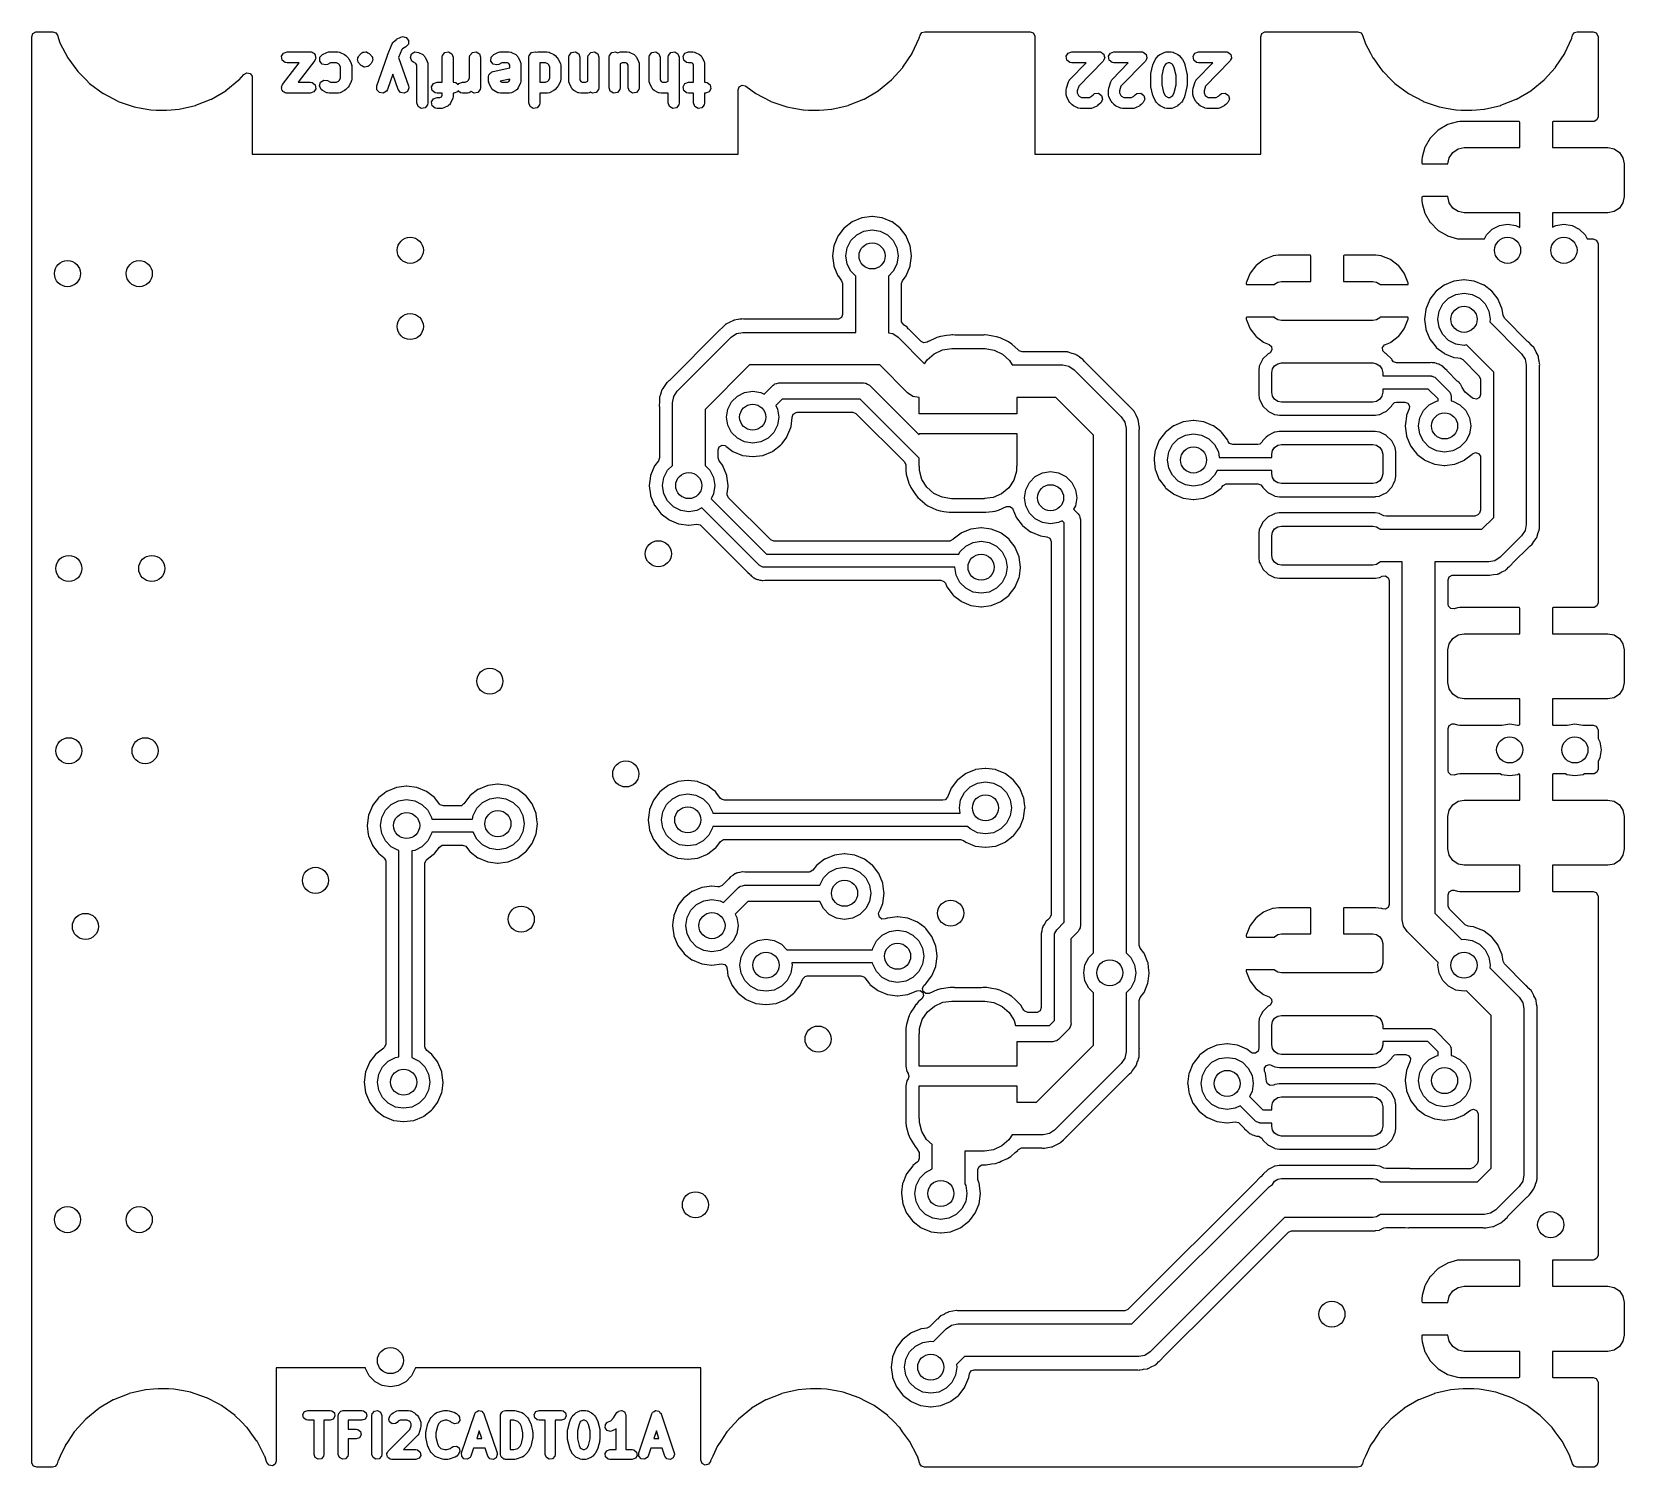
# Model space of a CAD drawing. Extents: x 0.02 to 0.98, y 0.02 to 0.886.
import ezdxf

# ---------------------------------------------------------------- set-up
doc = ezdxf.new("R2010")
doc.units = 0
doc.header["$MEASUREMENT"] = 0
doc.layers.add('BLACK', color=7, linetype='CONTINUOUS')

msp = doc.modelspace()

# ---------------------------------------------------------------- linework, layer by layer
at = {"layer": 'BLACK', "linetype": 'CONTINUOUS'}
for p, q in [((0.01969, 0.88291), (0.02037, 0.88479)), ((0.02037, 0.88479), (0.02209, 0.88578)), ((0.02209, 0.88578), (0.0226, 0.88583)), ((0.0226, 0.88583), (0.03232, 0.88583)), ((0.03232, 0.88583), (0.03419, 0.88514)), ((0.03419, 0.88514), (0.03507, 0.88385)), ((0.03507, 0.88385), (0.03666, 0.87917)), ((0.55552, 0.88372), (0.5567, 0.88533)), ((0.5567, 0.88533), (0.55832, 0.88583)), ((0.55832, 0.88583), (0.62188, 0.88583)), ((0.62188, 0.88583), (0.62375, 0.88514)), ((0.62375, 0.88514), (0.62475, 0.88342)), ((0.76103, 0.88291), (0.76172, 0.88479)), ((0.76172, 0.88479), (0.76344, 0.88578)), ((0.76344, 0.88578), (0.76395, 0.88583)), ((0.76395, 0.88583), (0.81972, 0.88583)), ((0.81972, 0.88583), (0.82159, 0.88514)), ((0.82159, 0.88514), (0.82247, 0.88385)), ((0.82247, 0.88385), (0.82407, 0.87917)), ((0.94922, 0.88372), (0.9504, 0.88533)), ((0.9504, 0.88533), (0.95203, 0.88583)), ((0.95203, 0.88583), (0.96165, 0.88583)), ((0.96165, 0.88583), (0.96353, 0.88514)), ((0.96353, 0.88514), (0.96452, 0.88342)), ((0.01969, 0.0226), (0.01969, 0.88291)), ((0.03666, 0.87917), (0.04136, 0.87013)), ((0.23426, 0.87168), (0.23681, 0.87824)), ((0.23681, 0.87824), (0.23742, 0.87923)), ((0.23742, 0.87923), (0.2375, 0.87928)), ((0.2375, 0.87928), (0.23753, 0.87936)), ((0.23753, 0.87936), (0.23881, 0.88067)), ((0.23881, 0.88067), (0.23963, 0.88127)), ((0.23963, 0.88127), (0.23968, 0.88132)), ((0.23968, 0.88132), (0.24223, 0.88263)), ((0.24281, 0.87518), (0.24095, 0.8704)), ((0.24223, 0.88263), (0.24334, 0.88297)), ((0.24323, 0.87562), (0.24281, 0.87518)), ((0.24529, 0.87668), (0.24323, 0.87562)), ((0.24334, 0.88297), (0.24557, 0.88247)), ((0.24684, 0.87836), (0.24529, 0.87668)), ((0.24557, 0.88247), (0.24695, 0.88065)), ((0.24695, 0.88065), (0.24684, 0.87836)), ((0.5508, 0.87286), (0.55366, 0.87907)), ((0.55366, 0.87907), (0.55501, 0.88201)), ((0.55501, 0.88201), (0.55506, 0.88211)), ((0.55501, 0.88201), (0.55501, 0.88201)), ((0.55506, 0.88211), (0.55509, 0.88221)), ((0.55509, 0.88221), (0.55552, 0.88372)), ((0.55509, 0.88221), (0.55509, 0.88221)), ((0.62475, 0.88342), (0.62479, 0.88291)), ((0.62479, 0.88291), (0.62479, 0.812)), ((0.76103, 0.812), (0.76103, 0.88291)), ((0.82407, 0.87917), (0.82412, 0.87907)), ((0.82412, 0.87907), (0.82729, 0.87296)), ((0.9445, 0.87286), (0.94736, 0.87907)), ((0.94736, 0.87907), (0.94871, 0.88201)), ((0.94871, 0.88201), (0.94876, 0.88211)), ((0.94871, 0.88201), (0.94871, 0.88201)), ((0.94876, 0.88211), (0.94879, 0.88221)), ((0.94879, 0.88221), (0.94922, 0.88372)), ((0.94879, 0.88221), (0.94879, 0.88221)), ((0.96452, 0.88342), (0.96457, 0.88291)), ((0.96457, 0.88291), (0.96457, 0.83461)), ((0.04136, 0.87013), (0.04737, 0.8619)), ((0.17034, 0.87105), (0.17149, 0.87303)), ((0.17074, 0.86879), (0.17034, 0.87105)), ((0.1725, 0.86732), (0.17074, 0.86879)), ((0.17098, 0.85413), (0.1809, 0.86712)), ((0.17149, 0.87303), (0.17364, 0.87381)), ((0.17364, 0.86712), (0.1725, 0.86732)), ((0.17364, 0.87381), (0.18766, 0.87381)), ((0.1809, 0.86712), (0.17364, 0.86712)), ((0.19032, 0.86844), (0.18041, 0.85544)), ((0.18766, 0.87381), (0.18797, 0.87376)), ((0.18797, 0.87376), (0.18809, 0.87379)), ((0.18809, 0.87379), (0.18823, 0.87371)), ((0.18823, 0.87371), (0.18881, 0.87361)), ((0.18881, 0.87361), (0.18942, 0.8731)), ((0.18942, 0.8731), (0.19012, 0.87273)), ((0.19012, 0.87273), (0.19027, 0.87238)), ((0.19027, 0.87238), (0.19056, 0.87214)), ((0.19056, 0.8692), (0.19032, 0.86844)), ((0.19056, 0.87214), (0.1907, 0.87136)), ((0.19096, 0.86989), (0.19056, 0.8692)), ((0.1907, 0.87136), (0.19101, 0.87062)), ((0.19101, 0.87062), (0.19089, 0.87026)), ((0.19089, 0.87026), (0.19096, 0.86989)), ((0.19339, 0.86816), (0.1935, 0.87045)), ((0.19478, 0.86634), (0.19339, 0.86816)), ((0.1935, 0.87045), (0.19506, 0.87213)), ((0.19701, 0.86584), (0.19478, 0.86634)), ((0.19506, 0.87213), (0.19761, 0.87344)), ((0.19812, 0.86618), (0.19701, 0.86584)), ((0.19761, 0.87344), (0.19872, 0.87379)), ((0.19995, 0.86712), (0.19812, 0.86618)), ((0.19872, 0.87379), (0.19893, 0.87374)), ((0.19893, 0.87374), (0.19914, 0.87381)), ((0.19914, 0.87381), (0.20424, 0.87381)), ((0.20343, 0.86712), (0.19995, 0.86712)), ((0.20477, 0.86643), (0.20343, 0.86712)), ((0.20424, 0.87381), (0.20538, 0.87361)), ((0.20529, 0.8659), (0.20477, 0.86643)), ((0.20599, 0.86445), (0.20529, 0.8659)), ((0.20538, 0.87361), (0.20555, 0.87347)), ((0.20555, 0.87347), (0.20577, 0.87344)), ((0.20577, 0.87344), (0.20832, 0.87213)), ((0.20832, 0.87213), (0.20913, 0.87152)), ((0.20913, 0.87152), (0.20919, 0.87149)), ((0.20919, 0.87149), (0.21046, 0.87017)), ((0.21046, 0.87017), (0.21102, 0.86936)), ((0.21102, 0.86936), (0.21107, 0.8693)), ((0.21107, 0.8693), (0.21235, 0.86668)), ((0.21235, 0.86668), (0.21266, 0.86556)), ((0.21266, 0.86556), (0.21262, 0.86539)), ((0.21262, 0.86539), (0.21268, 0.86522)), ((0.21268, 0.86522), (0.21268, 0.85734)), ((0.2162, 0.8694), (0.21634, 0.86972)), ((0.21642, 0.86861), (0.2162, 0.8694)), ((0.21632, 0.87007), (0.2168, 0.87074)), ((0.21634, 0.86972), (0.21632, 0.87007)), ((0.21648, 0.86779), (0.21642, 0.86861)), ((0.21678, 0.86735), (0.21648, 0.86779)), ((0.21682, 0.8672), (0.21678, 0.86735)), ((0.2168, 0.87074), (0.21713, 0.87149)), ((0.21693, 0.86712), (0.21682, 0.8672)), ((0.21713, 0.86682), (0.21693, 0.86712)), ((0.21713, 0.87149), (0.21841, 0.8728)), ((0.21841, 0.86551), (0.21713, 0.86682)), ((0.21841, 0.8728), (0.21884, 0.87311)), ((0.21923, 0.86511), (0.21841, 0.86551)), ((0.21884, 0.87311), (0.21893, 0.87324)), ((0.21893, 0.87324), (0.21905, 0.87327)), ((0.21905, 0.87327), (0.21914, 0.87336)), ((0.21914, 0.87336), (0.21921, 0.87338)), ((0.21921, 0.87338), (0.21935, 0.87348)), ((0.21999, 0.8646), (0.21923, 0.86511)), ((0.21935, 0.87348), (0.22026, 0.87357)), ((0.22012, 0.86461), (0.21999, 0.8646)), ((0.22023, 0.86455), (0.22012, 0.86461)), ((0.22035, 0.86457), (0.22023, 0.86455)), ((0.22026, 0.87357), (0.22115, 0.8738)), ((0.22047, 0.86451), (0.22035, 0.86457)), ((0.22136, 0.86474), (0.22047, 0.86451)), ((0.22115, 0.8738), (0.22126, 0.87374)), ((0.22126, 0.87374), (0.22139, 0.87376)), ((0.22227, 0.86483), (0.22136, 0.86474)), ((0.22139, 0.87376), (0.2215, 0.8737)), ((0.2215, 0.8737), (0.22163, 0.87371)), ((0.22163, 0.87371), (0.22239, 0.8732)), ((0.22241, 0.86493), (0.22227, 0.86483)), ((0.22239, 0.8732), (0.22321, 0.8728)), ((0.22248, 0.86494), (0.22241, 0.86493)), ((0.22257, 0.86504), (0.22248, 0.86494)), ((0.22269, 0.86507), (0.22257, 0.86504)), ((0.22278, 0.8652), (0.22269, 0.86507)), ((0.22321, 0.86551), (0.22278, 0.8652)), ((0.22321, 0.8728), (0.22448, 0.87149)), ((0.22448, 0.86682), (0.22321, 0.86551)), ((0.22448, 0.87149), (0.22469, 0.87119)), ((0.22482, 0.86757), (0.22448, 0.86682)), ((0.22469, 0.87119), (0.2248, 0.87111)), ((0.2248, 0.87111), (0.22484, 0.87096)), ((0.2253, 0.86824), (0.22482, 0.86757)), ((0.22484, 0.87096), (0.22514, 0.87052)), ((0.22514, 0.87052), (0.2252, 0.8697)), ((0.2252, 0.8697), (0.22542, 0.86891)), ((0.22542, 0.86891), (0.22528, 0.86859)), ((0.22528, 0.86859), (0.2253, 0.86824)), ((0.22785, 0.85319), (0.23422, 0.87156)), ((0.23422, 0.87156), (0.23426, 0.87164)), ((0.23426, 0.87164), (0.23426, 0.87168)), ((0.24095, 0.8704), (0.24692, 0.85319)), ((0.24806, 0.87031), (0.24874, 0.87249)), ((0.24895, 0.8682), (0.24806, 0.87031)), ((0.24874, 0.87249), (0.25067, 0.87373)), ((0.24988, 0.86749), (0.24895, 0.8682)), ((0.25143, 0.86669), (0.24988, 0.86749)), ((0.25067, 0.87373), (0.25294, 0.87344)), ((0.25188, 0.86576), (0.25143, 0.86669)), ((0.25188, 0.84291), (0.25188, 0.86576)), ((0.25294, 0.87344), (0.25549, 0.87213)), ((0.25549, 0.87213), (0.25641, 0.87143)), ((0.25641, 0.87143), (0.25661, 0.87096)), ((0.25661, 0.87096), (0.25697, 0.87062)), ((0.25697, 0.87062), (0.25824, 0.86799)), ((0.25824, 0.86799), (0.25856, 0.86687)), ((0.25856, 0.86687), (0.25851, 0.8667)), ((0.25851, 0.8667), (0.25858, 0.86653)), ((0.25858, 0.86653), (0.25858, 0.84291)), ((0.26718, 0.87047), (0.26738, 0.87161)), ((0.26718, 0.85544), (0.26718, 0.87047)), ((0.26738, 0.87161), (0.26886, 0.87336)), ((0.26886, 0.87336), (0.27111, 0.87376)), ((0.27111, 0.87376), (0.27309, 0.87262)), ((0.27309, 0.87262), (0.27387, 0.87047)), ((0.27387, 0.87047), (0.27387, 0.85544)), ((0.28375, 0.87047), (0.28396, 0.87161)), ((0.28375, 0.85811), (0.28375, 0.87047)), ((0.28396, 0.87161), (0.28543, 0.87336)), ((0.28543, 0.87336), (0.28768, 0.87376)), ((0.28768, 0.87376), (0.28967, 0.87262)), ((0.28967, 0.87262), (0.29045, 0.87047)), ((0.29045, 0.87047), (0.29045, 0.85209)), ((0.29665, 0.86816), (0.29676, 0.87045)), ((0.29804, 0.86634), (0.29665, 0.86816)), ((0.29676, 0.87045), (0.29832, 0.87213)), ((0.30027, 0.86584), (0.29804, 0.86634)), ((0.29832, 0.87213), (0.30087, 0.87344)), ((0.30138, 0.86618), (0.30027, 0.86584)), ((0.30087, 0.87344), (0.30198, 0.87379)), ((0.30321, 0.86712), (0.30138, 0.86618)), ((0.30198, 0.87379), (0.30219, 0.87374)), ((0.30219, 0.87374), (0.3024, 0.87381)), ((0.3024, 0.87381), (0.3075, 0.87381)), ((0.30669, 0.86712), (0.30321, 0.86712)), ((0.30753, 0.86669), (0.30669, 0.86712)), ((0.3075, 0.87381), (0.30864, 0.87361)), ((0.30798, 0.86576), (0.30753, 0.86669)), ((0.30798, 0.86401), (0.30798, 0.86576)), ((0.30864, 0.87361), (0.30881, 0.87347)), ((0.30881, 0.87347), (0.30903, 0.87344)), ((0.30903, 0.87344), (0.31158, 0.87213)), ((0.31158, 0.87213), (0.31251, 0.87143)), ((0.31251, 0.87143), (0.3127, 0.87096)), ((0.3127, 0.87096), (0.31306, 0.87062)), ((0.31306, 0.87062), (0.31433, 0.86799)), ((0.31433, 0.86799), (0.31465, 0.86687)), ((0.31465, 0.86687), (0.31461, 0.8667)), ((0.31461, 0.8667), (0.31467, 0.86653)), ((0.31467, 0.86653), (0.31467, 0.85603)), ((0.31945, 0.87047), (0.31965, 0.87161)), ((0.31945, 0.84291), (0.31945, 0.87047)), ((0.31965, 0.87161), (0.32112, 0.87336)), ((0.32112, 0.87336), (0.32338, 0.87376)), ((0.32338, 0.87376), (0.32389, 0.87347)), ((0.32389, 0.87347), (0.32493, 0.87379)), ((0.32493, 0.87379), (0.32514, 0.87374)), ((0.32514, 0.87374), (0.32535, 0.87381)), ((0.32535, 0.87381), (0.33045, 0.87381)), ((0.32616, 0.86712), (0.32614, 0.86711)), ((0.32614, 0.86711), (0.32614, 0.85545)), ((0.32964, 0.86712), (0.32616, 0.86712)), ((0.33098, 0.86643), (0.32964, 0.86712)), ((0.33045, 0.87381), (0.33159, 0.87361)), ((0.3315, 0.8659), (0.33098, 0.86643)), ((0.3322, 0.86445), (0.3315, 0.8659)), ((0.33159, 0.87361), (0.33176, 0.87347)), ((0.33176, 0.87347), (0.33198, 0.87344)), ((0.33198, 0.87344), (0.33453, 0.87213)), ((0.33453, 0.87213), (0.33534, 0.87152)), ((0.33534, 0.87152), (0.3354, 0.87149)), ((0.3354, 0.87149), (0.33667, 0.87017)), ((0.33667, 0.87017), (0.33722, 0.86936)), ((0.33722, 0.86936), (0.33728, 0.8693)), ((0.33728, 0.8693), (0.33856, 0.86668)), ((0.33856, 0.86668), (0.33887, 0.86556)), ((0.33887, 0.86556), (0.33883, 0.86539)), ((0.33883, 0.86539), (0.33889, 0.86522)), ((0.33889, 0.86522), (0.33889, 0.85734)), ((0.34367, 0.87047), (0.34387, 0.87161)), ((0.34367, 0.85603), (0.34367, 0.87047)), ((0.34387, 0.87161), (0.34535, 0.87336)), ((0.34535, 0.87336), (0.3476, 0.87376)), ((0.3476, 0.87376), (0.34958, 0.87262)), ((0.34958, 0.87262), (0.35037, 0.87047)), ((0.35037, 0.87047), (0.35037, 0.8568)), ((0.35515, 0.87047), (0.35535, 0.87161)), ((0.35515, 0.8561), (0.35515, 0.87047)), ((0.35535, 0.87161), (0.35682, 0.87336)), ((0.35682, 0.87336), (0.35907, 0.87376)), ((0.35907, 0.87376), (0.36106, 0.87262)), ((0.36106, 0.87262), (0.36184, 0.87047)), ((0.36184, 0.87047), (0.36184, 0.85209)), ((0.3679, 0.87047), (0.3681, 0.87161)), ((0.3679, 0.85209), (0.3679, 0.87047)), ((0.3681, 0.87161), (0.36957, 0.87336)), ((0.36957, 0.87336), (0.37182, 0.87376)), ((0.37182, 0.87376), (0.37292, 0.87313)), ((0.37292, 0.87313), (0.37353, 0.87344)), ((0.37353, 0.87344), (0.37464, 0.87379)), ((0.37588, 0.86712), (0.37459, 0.86646)), ((0.37459, 0.86646), (0.37459, 0.85209)), ((0.37464, 0.87379), (0.37486, 0.87374)), ((0.37486, 0.87374), (0.37507, 0.87381)), ((0.37507, 0.87381), (0.37889, 0.87381)), ((0.37808, 0.86712), (0.37588, 0.86712)), ((0.37892, 0.86669), (0.37808, 0.86712)), ((0.37889, 0.87381), (0.38004, 0.87361)), ((0.37937, 0.86576), (0.37892, 0.86669)), ((0.37937, 0.85209), (0.37937, 0.86576)), ((0.38004, 0.87361), (0.3802, 0.87347)), ((0.3802, 0.87347), (0.38042, 0.87344)), ((0.38042, 0.87344), (0.38297, 0.87213)), ((0.38297, 0.87213), (0.3839, 0.87143)), ((0.3839, 0.87143), (0.38409, 0.87096)), ((0.38409, 0.87096), (0.38445, 0.87062)), ((0.38445, 0.87062), (0.38572, 0.86799)), ((0.38572, 0.86799), (0.38604, 0.86687)), ((0.38604, 0.86687), (0.386, 0.8667)), ((0.386, 0.8667), (0.38606, 0.86653)), ((0.38606, 0.86653), (0.38606, 0.85209)), ((0.39212, 0.87047), (0.39232, 0.87161)), ((0.39212, 0.85603), (0.39212, 0.87047)), ((0.39232, 0.87161), (0.39379, 0.87336)), ((0.39379, 0.87336), (0.39604, 0.87376)), ((0.39604, 0.87376), (0.39803, 0.87262)), ((0.39803, 0.87262), (0.39881, 0.87047)), ((0.39881, 0.87047), (0.39881, 0.8568)), ((0.40359, 0.87047), (0.40379, 0.87161)), ((0.40359, 0.8561), (0.40359, 0.87047)), ((0.40379, 0.87161), (0.40526, 0.87336)), ((0.40526, 0.87336), (0.40752, 0.87376)), ((0.40752, 0.87376), (0.4095, 0.87262)), ((0.4095, 0.87262), (0.41028, 0.87047)), ((0.41028, 0.87047), (0.41028, 0.84291)), ((0.41257, 0.87105), (0.41371, 0.87303)), ((0.41296, 0.86879), (0.41257, 0.87105)), ((0.41472, 0.86732), (0.41296, 0.86879)), ((0.41371, 0.87303), (0.41586, 0.87381)), ((0.41586, 0.86712), (0.41472, 0.86732)), ((0.41586, 0.87381), (0.41841, 0.87381)), ((0.4176, 0.86712), (0.41586, 0.86712)), ((0.41844, 0.86669), (0.4176, 0.86712)), ((0.41841, 0.87381), (0.41956, 0.87361)), ((0.41889, 0.86576), (0.41844, 0.86669)), ((0.41889, 0.85544), (0.41889, 0.86576)), ((0.41956, 0.87361), (0.41972, 0.87347)), ((0.41972, 0.87347), (0.41994, 0.87344)), ((0.41994, 0.87344), (0.42249, 0.87213)), ((0.42249, 0.87213), (0.42342, 0.87143)), ((0.42342, 0.87143), (0.42361, 0.87096)), ((0.42361, 0.87096), (0.42397, 0.87062)), ((0.42397, 0.87062), (0.42524, 0.86799)), ((0.42524, 0.86799), (0.42556, 0.86687)), ((0.42556, 0.86687), (0.42552, 0.8667)), ((0.42552, 0.8667), (0.42558, 0.86653)), ((0.42558, 0.86653), (0.42558, 0.85544)), ((0.54524, 0.86445), (0.55073, 0.87276)), ((0.55073, 0.87276), (0.5508, 0.87286)), ((0.55073, 0.87276), (0.55073, 0.87276)), ((0.64372, 0.87105), (0.64487, 0.87303)), ((0.64412, 0.86879), (0.64372, 0.87105)), ((0.64587, 0.86732), (0.64412, 0.86879)), ((0.64487, 0.87303), (0.64702, 0.87381)), ((0.64702, 0.86712), (0.64587, 0.86732)), ((0.64589, 0.85705), (0.65568, 0.86712)), ((0.64702, 0.87381), (0.66359, 0.87381)), ((0.65568, 0.86712), (0.64702, 0.86712)), ((0.66599, 0.86813), (0.65124, 0.85295)), ((0.66359, 0.87381), (0.66426, 0.8737)), ((0.66426, 0.8737), (0.66441, 0.87371)), ((0.66441, 0.87371), (0.6645, 0.87365)), ((0.6645, 0.87365), (0.66474, 0.87361)), ((0.66474, 0.87361), (0.66549, 0.87298)), ((0.66549, 0.87298), (0.66631, 0.87243)), ((0.66639, 0.86903), (0.66599, 0.86813)), ((0.66631, 0.87243), (0.66635, 0.87226)), ((0.66635, 0.87226), (0.66649, 0.87214)), ((0.66689, 0.86989), (0.66639, 0.86903)), ((0.66649, 0.87214), (0.66666, 0.87117)), ((0.66666, 0.87117), (0.66693, 0.87022)), ((0.66693, 0.87022), (0.66686, 0.87006)), ((0.66686, 0.87006), (0.66689, 0.86989)), ((0.66922, 0.87105), (0.67036, 0.87303)), ((0.66962, 0.86879), (0.66922, 0.87105)), ((0.67137, 0.86732), (0.66962, 0.86879)), ((0.67036, 0.87303), (0.67252, 0.87381)), ((0.67252, 0.86712), (0.67137, 0.86732)), ((0.67139, 0.85705), (0.68117, 0.86712)), ((0.67252, 0.87381), (0.68909, 0.87381)), ((0.68117, 0.86712), (0.67252, 0.86712)), ((0.69149, 0.86813), (0.67673, 0.85295)), ((0.68909, 0.87381), (0.68976, 0.8737)), ((0.68976, 0.8737), (0.68991, 0.87371)), ((0.68991, 0.87371), (0.68999, 0.87365)), ((0.68999, 0.87365), (0.69023, 0.87361)), ((0.69023, 0.87361), (0.69099, 0.87298)), ((0.69099, 0.87298), (0.6918, 0.87243)), ((0.69189, 0.86903), (0.69149, 0.86813)), ((0.6918, 0.87243), (0.69185, 0.87226)), ((0.69185, 0.87226), (0.69199, 0.87214)), ((0.69238, 0.86989), (0.69189, 0.86903)), ((0.69199, 0.87214), (0.69216, 0.87117)), ((0.69216, 0.87117), (0.69243, 0.87022)), ((0.69243, 0.87022), (0.69235, 0.87006)), ((0.69235, 0.87006), (0.69238, 0.86989)), ((0.69476, 0.86076), (0.69604, 0.86601)), ((0.69604, 0.86601), (0.69626, 0.86652)), ((0.69626, 0.86652), (0.69628, 0.86668)), ((0.69628, 0.86668), (0.69755, 0.8693)), ((0.69755, 0.8693), (0.69813, 0.8701)), ((0.69813, 0.8701), (0.69816, 0.87017)), ((0.69816, 0.87017), (0.69944, 0.87149)), ((0.69944, 0.87149), (0.70026, 0.87208)), ((0.70026, 0.87208), (0.70031, 0.87213)), ((0.70031, 0.87213), (0.70286, 0.87344)), ((0.70334, 0.8659), (0.70246, 0.86408)), ((0.70286, 0.87344), (0.70397, 0.87379)), ((0.70386, 0.86643), (0.70334, 0.8659)), ((0.7052, 0.86712), (0.70386, 0.86643)), ((0.70397, 0.87379), (0.70418, 0.87374)), ((0.70418, 0.87374), (0.70439, 0.87381)), ((0.70439, 0.87381), (0.70694, 0.87381)), ((0.70613, 0.86712), (0.7052, 0.86712)), ((0.70747, 0.86643), (0.70613, 0.86712)), ((0.70694, 0.87381), (0.70808, 0.87361)), ((0.70799, 0.8659), (0.70747, 0.86643)), ((0.70887, 0.86408), (0.70799, 0.8659)), ((0.70808, 0.87361), (0.70825, 0.87347)), ((0.70825, 0.87347), (0.70847, 0.87344)), ((0.70847, 0.87344), (0.71102, 0.87213)), ((0.71102, 0.87213), (0.71183, 0.87152)), ((0.71183, 0.87152), (0.71189, 0.87149)), ((0.71189, 0.87149), (0.71316, 0.87017)), ((0.71316, 0.87017), (0.71371, 0.86936)), ((0.71371, 0.86936), (0.71377, 0.8693)), ((0.71377, 0.8693), (0.71505, 0.86668)), ((0.71505, 0.86668), (0.7152, 0.86614)), ((0.7152, 0.86614), (0.71529, 0.86601)), ((0.71529, 0.86601), (0.71656, 0.86076)), ((0.72021, 0.87105), (0.72136, 0.87303)), ((0.72061, 0.86879), (0.72021, 0.87105)), ((0.72237, 0.86732), (0.72061, 0.86879)), ((0.72136, 0.87303), (0.72351, 0.87381)), ((0.72351, 0.86712), (0.72237, 0.86732)), ((0.72238, 0.85705), (0.73217, 0.86712)), ((0.72351, 0.87381), (0.74008, 0.87381)), ((0.73217, 0.86712), (0.72351, 0.86712)), ((0.74248, 0.86813), (0.72773, 0.85295)), ((0.74008, 0.87381), (0.74075, 0.8737)), ((0.74075, 0.8737), (0.7409, 0.87371)), ((0.7409, 0.87371), (0.74099, 0.87365)), ((0.74099, 0.87365), (0.74123, 0.87361)), ((0.74123, 0.87361), (0.74198, 0.87298)), ((0.74198, 0.87298), (0.7428, 0.87243)), ((0.74289, 0.86903), (0.74248, 0.86813)), ((0.7428, 0.87243), (0.74284, 0.87226)), ((0.74284, 0.87226), (0.74298, 0.87214)), ((0.74338, 0.86989), (0.74289, 0.86903)), ((0.74298, 0.87214), (0.74315, 0.87117)), ((0.74315, 0.87117), (0.74342, 0.87022)), ((0.74342, 0.87022), (0.74335, 0.87006)), ((0.74335, 0.87006), (0.74338, 0.86989)), ((0.82729, 0.87296), (0.82876, 0.87013)), ((0.82876, 0.87013), (0.82883, 0.87004)), ((0.82883, 0.87004), (0.82883, 0.87004)), ((0.82883, 0.87004), (0.83298, 0.86436)), ((0.93894, 0.86445), (0.94444, 0.87276)), ((0.94444, 0.87276), (0.9445, 0.87286)), ((0.94444, 0.87276), (0.94444, 0.87276)), ((0.04737, 0.8619), (0.04745, 0.86183)), ((0.04745, 0.86183), (0.05244, 0.85681)), ((0.05244, 0.85681), (0.05455, 0.85468)), ((0.13675, 0.85037), (0.14464, 0.85681)), ((0.14464, 0.85681), (0.14472, 0.85689)), ((0.14472, 0.85689), (0.14762, 0.86009)), ((0.14472, 0.85689), (0.14472, 0.85689)), ((0.14762, 0.86009), (0.14938, 0.86102)), ((0.14938, 0.86102), (0.15133, 0.8606)), ((0.15133, 0.8606), (0.15255, 0.85903)), ((0.15255, 0.85903), (0.15269, 0.85813)), ((0.15269, 0.85813), (0.15269, 0.812)), ((0.18041, 0.85544), (0.18766, 0.85544)), ((0.18766, 0.85544), (0.18881, 0.85524)), ((0.18881, 0.85524), (0.19056, 0.85377)), ((0.19325, 0.85325), (0.19392, 0.85543)), ((0.19392, 0.85543), (0.19585, 0.85667)), ((0.19585, 0.85667), (0.19812, 0.85638)), ((0.19812, 0.85638), (0.19995, 0.85544)), ((0.19995, 0.85544), (0.20343, 0.85544)), ((0.20343, 0.85544), (0.20477, 0.85613)), ((0.20477, 0.85613), (0.20529, 0.85667)), ((0.20529, 0.85667), (0.20599, 0.85811)), ((0.20599, 0.85811), (0.20599, 0.86445)), ((0.21235, 0.85588), (0.21107, 0.85326)), ((0.21236, 0.85606), (0.21235, 0.85588)), ((0.21248, 0.8562), (0.21236, 0.85606)), ((0.21268, 0.85734), (0.21248, 0.8562)), ((0.23738, 0.86026), (0.23417, 0.851)), ((0.2406, 0.851), (0.23738, 0.86026)), ((0.262, 0.85466), (0.26415, 0.85544)), ((0.26415, 0.85544), (0.26718, 0.85544)), ((0.27387, 0.85544), (0.27435, 0.85544)), ((0.27435, 0.85544), (0.2755, 0.85524)), ((0.2755, 0.85524), (0.27694, 0.85403)), ((0.2773, 0.85466), (0.27945, 0.85544)), ((0.27945, 0.85544), (0.28119, 0.85544)), ((0.28119, 0.85544), (0.28253, 0.85613)), ((0.28253, 0.85613), (0.28305, 0.85667)), ((0.28305, 0.85667), (0.28375, 0.85811)), ((0.29523, 0.85866), (0.29543, 0.8598)), ((0.29523, 0.85603), (0.29523, 0.85866)), ((0.29529, 0.85586), (0.29523, 0.85603)), ((0.29525, 0.85569), (0.29529, 0.85586)), ((0.29557, 0.85457), (0.29525, 0.85569)), ((0.29543, 0.8598), (0.29578, 0.86022)), ((0.29578, 0.86022), (0.29595, 0.86073)), ((0.29595, 0.86073), (0.29649, 0.86107)), ((0.29649, 0.86107), (0.2969, 0.86155)), ((0.2969, 0.86155), (0.29744, 0.86165)), ((0.29744, 0.86165), (0.2979, 0.86193)), ((0.2979, 0.86193), (0.30798, 0.86401)), ((0.30798, 0.85718), (0.30231, 0.85601)), ((0.30231, 0.85601), (0.30237, 0.85587)), ((0.30237, 0.85587), (0.30321, 0.85544)), ((0.30321, 0.85544), (0.30669, 0.85544)), ((0.30669, 0.85544), (0.30753, 0.85587)), ((0.30753, 0.85587), (0.30798, 0.8568)), ((0.30798, 0.8568), (0.30798, 0.85718)), ((0.31467, 0.85603), (0.31447, 0.85489)), ((0.32614, 0.85545), (0.32616, 0.85544)), ((0.32616, 0.85544), (0.32964, 0.85544)), ((0.32964, 0.85544), (0.33098, 0.85613)), ((0.33098, 0.85613), (0.3315, 0.85667)), ((0.3315, 0.85667), (0.3322, 0.85811)), ((0.3322, 0.85811), (0.3322, 0.86445)), ((0.33856, 0.85588), (0.33728, 0.85326)), ((0.33857, 0.85606), (0.33856, 0.85588)), ((0.33869, 0.8562), (0.33857, 0.85606)), ((0.33889, 0.85734), (0.33869, 0.8562)), ((0.34373, 0.85586), (0.34367, 0.85603)), ((0.34369, 0.85569), (0.34373, 0.85586)), ((0.34401, 0.85457), (0.34369, 0.85569)), ((0.35037, 0.8568), (0.35082, 0.85587)), ((0.35082, 0.85587), (0.35165, 0.85544)), ((0.35165, 0.85544), (0.35386, 0.85544)), ((0.35386, 0.85544), (0.35515, 0.8561)), ((0.39218, 0.85586), (0.39212, 0.85603)), ((0.39213, 0.85569), (0.39218, 0.85586)), ((0.39245, 0.85457), (0.39213, 0.85569)), ((0.39881, 0.8568), (0.39926, 0.85587)), ((0.39926, 0.85587), (0.4001, 0.85544)), ((0.4001, 0.85544), (0.4023, 0.85544)), ((0.4023, 0.85544), (0.40359, 0.8561)), ((0.41371, 0.85466), (0.41586, 0.85544)), ((0.41586, 0.85544), (0.41889, 0.85544)), ((0.42558, 0.85544), (0.42606, 0.85544)), ((0.42606, 0.85544), (0.4272, 0.85524)), ((0.4272, 0.85524), (0.42896, 0.85377)), ((0.53045, 0.85037), (0.53835, 0.85681)), ((0.53835, 0.85681), (0.54518, 0.86436)), ((0.54518, 0.86436), (0.54524, 0.86445)), ((0.54524, 0.86445), (0.54524, 0.86445)), ((0.64384, 0.85181), (0.64511, 0.85575)), ((0.64511, 0.85575), (0.64565, 0.85678)), ((0.64565, 0.85678), (0.64582, 0.85688)), ((0.64582, 0.85688), (0.64589, 0.85705)), ((0.66933, 0.85181), (0.67061, 0.85575)), ((0.67061, 0.85575), (0.67115, 0.85678)), ((0.67115, 0.85678), (0.67131, 0.85688)), ((0.67131, 0.85688), (0.67139, 0.85705)), ((0.69467, 0.85997), (0.69478, 0.8606)), ((0.69467, 0.85341), (0.69467, 0.85997)), ((0.69478, 0.8606), (0.69476, 0.86076)), ((0.70246, 0.86408), (0.70136, 0.85957)), ((0.70136, 0.85957), (0.70136, 0.85381)), ((0.70996, 0.85957), (0.70887, 0.86408)), ((0.70996, 0.85381), (0.70996, 0.85957)), ((0.71656, 0.86076), (0.7166, 0.86012)), ((0.7166, 0.86012), (0.71666, 0.85997)), ((0.71666, 0.85997), (0.71666, 0.85341)), ((0.72033, 0.85181), (0.7216, 0.85575)), ((0.7216, 0.85575), (0.72215, 0.85678)), ((0.72215, 0.85678), (0.72231, 0.85688)), ((0.72231, 0.85688), (0.72238, 0.85705)), ((0.83298, 0.86436), (0.83477, 0.8619)), ((0.83477, 0.8619), (0.83485, 0.86183)), ((0.83485, 0.86183), (0.83984, 0.85681)), ((0.83984, 0.85681), (0.84195, 0.85468)), ((0.92415, 0.85037), (0.93205, 0.85681)), ((0.93205, 0.85681), (0.93888, 0.86436)), ((0.93888, 0.86436), (0.93894, 0.86445)), ((0.93894, 0.86445), (0.93894, 0.86445)), ((0.05455, 0.85468), (0.06274, 0.84863)), ((0.06274, 0.84863), (0.06284, 0.84858)), ((0.06284, 0.84858), (0.07166, 0.84394)), ((0.12806, 0.84527), (0.13665, 0.85032)), ((0.13665, 0.85032), (0.13675, 0.85037)), ((0.13665, 0.85032), (0.13665, 0.85032)), ((0.1703, 0.85194), (0.17041, 0.8523)), ((0.1706, 0.8512), (0.1703, 0.85194)), ((0.17034, 0.85268), (0.17074, 0.85337)), ((0.17041, 0.8523), (0.17034, 0.85268)), ((0.17074, 0.85042), (0.1706, 0.8512)), ((0.17074, 0.85337), (0.17098, 0.85413)), ((0.17103, 0.85018), (0.17074, 0.85042)), ((0.17118, 0.84983), (0.17103, 0.85018)), ((0.17189, 0.84946), (0.17118, 0.84983)), ((0.1725, 0.84895), (0.17189, 0.84946)), ((0.17307, 0.84885), (0.1725, 0.84895)), ((0.17321, 0.84878), (0.17307, 0.84885)), ((0.17333, 0.8488), (0.17321, 0.84878)), ((0.17364, 0.84875), (0.17333, 0.8488)), ((0.18766, 0.84875), (0.17364, 0.84875)), ((0.18982, 0.84953), (0.18766, 0.84875)), ((0.19096, 0.85151), (0.18982, 0.84953)), ((0.19056, 0.85377), (0.19096, 0.85151)), ((0.19413, 0.85113), (0.19325, 0.85325)), ((0.19506, 0.85043), (0.19413, 0.85113)), ((0.19761, 0.84912), (0.19506, 0.85043)), ((0.19782, 0.84909), (0.19761, 0.84912)), ((0.19799, 0.84895), (0.19782, 0.84909)), ((0.19914, 0.84875), (0.19799, 0.84895)), ((0.20424, 0.84875), (0.19914, 0.84875)), ((0.20444, 0.84882), (0.20424, 0.84875)), ((0.20466, 0.84877), (0.20444, 0.84882)), ((0.20577, 0.84912), (0.20466, 0.84877)), ((0.20832, 0.85043), (0.20577, 0.84912)), ((0.20836, 0.85048), (0.20832, 0.85043)), ((0.20919, 0.85108), (0.20836, 0.85048)), ((0.21046, 0.85239), (0.20919, 0.85108)), ((0.21049, 0.85246), (0.21046, 0.85239)), ((0.21107, 0.85326), (0.21049, 0.85246)), ((0.22788, 0.8509), (0.22785, 0.85319)), ((0.22938, 0.84917), (0.22788, 0.8509)), ((0.23164, 0.84881), (0.22938, 0.84917)), ((0.2336, 0.84998), (0.23164, 0.84881)), ((0.23417, 0.851), (0.2336, 0.84998)), ((0.24204, 0.84922), (0.2406, 0.851)), ((0.24429, 0.84879), (0.24204, 0.84922)), ((0.24629, 0.84991), (0.24429, 0.84879)), ((0.2471, 0.85204), (0.24629, 0.84991)), ((0.24692, 0.85319), (0.2471, 0.85204)), ((0.26086, 0.85268), (0.262, 0.85466)), ((0.26126, 0.85042), (0.26086, 0.85268)), ((0.26086, 0.84349), (0.262, 0.84547)), ((0.26301, 0.84895), (0.26126, 0.85042)), ((0.262, 0.84547), (0.26415, 0.84625)), ((0.26415, 0.84875), (0.26301, 0.84895)), ((0.26718, 0.84875), (0.26415, 0.84875)), ((0.26415, 0.84625), (0.26589, 0.84625)), ((0.26589, 0.84625), (0.26673, 0.84669)), ((0.26673, 0.84669), (0.26718, 0.84762)), ((0.26718, 0.84762), (0.26718, 0.84875)), ((0.27354, 0.84538), (0.27226, 0.84276)), ((0.27356, 0.84556), (0.27354, 0.84538)), ((0.27367, 0.8457), (0.27356, 0.84556)), ((0.27387, 0.84684), (0.27367, 0.8457)), ((0.27435, 0.84875), (0.27387, 0.84875)), ((0.27387, 0.84875), (0.27387, 0.84684)), ((0.2765, 0.84953), (0.27435, 0.84875)), ((0.27687, 0.85016), (0.2765, 0.84953)), ((0.27831, 0.84895), (0.27687, 0.85016)), ((0.27694, 0.85403), (0.2773, 0.85466)), ((0.27945, 0.84875), (0.27831, 0.84895)), ((0.282, 0.84875), (0.27945, 0.84875)), ((0.28221, 0.84882), (0.282, 0.84875)), ((0.28242, 0.84877), (0.28221, 0.84882)), ((0.28353, 0.84912), (0.28242, 0.84877)), ((0.28482, 0.84978), (0.28353, 0.84912)), ((0.28652, 0.8488), (0.28482, 0.84978)), ((0.28878, 0.8492), (0.28652, 0.8488)), ((0.29025, 0.85095), (0.28878, 0.8492)), ((0.29045, 0.85209), (0.29025, 0.85095)), ((0.29684, 0.85194), (0.29557, 0.85457)), ((0.2972, 0.8516), (0.29684, 0.85194)), ((0.29739, 0.85113), (0.2972, 0.8516)), ((0.29832, 0.85043), (0.29739, 0.85113)), ((0.30087, 0.84912), (0.29832, 0.85043)), ((0.30109, 0.84909), (0.30087, 0.84912)), ((0.30125, 0.84895), (0.30109, 0.84909)), ((0.3024, 0.84875), (0.30125, 0.84895)), ((0.3075, 0.84875), (0.3024, 0.84875)), ((0.30771, 0.84882), (0.3075, 0.84875)), ((0.30792, 0.84877), (0.30771, 0.84882)), ((0.30903, 0.84912), (0.30792, 0.84877)), ((0.31158, 0.85043), (0.30903, 0.84912)), ((0.31192, 0.8508), (0.31158, 0.85043)), ((0.31238, 0.851), (0.31192, 0.8508)), ((0.31306, 0.85194), (0.31238, 0.851)), ((0.31433, 0.85457), (0.31306, 0.85194)), ((0.31435, 0.85475), (0.31433, 0.85457)), ((0.31447, 0.85489), (0.31435, 0.85475)), ((0.33045, 0.84875), (0.32614, 0.84875)), ((0.32614, 0.84875), (0.32614, 0.84291)), ((0.33065, 0.84882), (0.33045, 0.84875)), ((0.33087, 0.84877), (0.33065, 0.84882)), ((0.33198, 0.84912), (0.33087, 0.84877)), ((0.33453, 0.85043), (0.33198, 0.84912)), ((0.33457, 0.85048), (0.33453, 0.85043)), ((0.3354, 0.85108), (0.33457, 0.85048)), ((0.33667, 0.85239), (0.3354, 0.85108)), ((0.3367, 0.85246), (0.33667, 0.85239)), ((0.33728, 0.85326), (0.3367, 0.85246)), ((0.34528, 0.85194), (0.34401, 0.85457)), ((0.34564, 0.8516), (0.34528, 0.85194)), ((0.34584, 0.85113), (0.34564, 0.8516)), ((0.34676, 0.85043), (0.34584, 0.85113)), ((0.34931, 0.84912), (0.34676, 0.85043)), ((0.34953, 0.84909), (0.34931, 0.84912)), ((0.3497, 0.84895), (0.34953, 0.84909)), ((0.35084, 0.84875), (0.3497, 0.84895)), ((0.35467, 0.84875), (0.35084, 0.84875)), ((0.35487, 0.84882), (0.35467, 0.84875)), ((0.35509, 0.84877), (0.35487, 0.84882)), ((0.3562, 0.84912), (0.35509, 0.84877)), ((0.35681, 0.84943), (0.3562, 0.84912)), ((0.35791, 0.8488), (0.35681, 0.84943)), ((0.36017, 0.8492), (0.35791, 0.8488)), ((0.36164, 0.85095), (0.36017, 0.8492)), ((0.36184, 0.85209), (0.36164, 0.85095)), ((0.36868, 0.84994), (0.3679, 0.85209)), ((0.37066, 0.8488), (0.36868, 0.84994)), ((0.37291, 0.8492), (0.37066, 0.8488)), ((0.37439, 0.85095), (0.37291, 0.8492)), ((0.37459, 0.85209), (0.37439, 0.85095)), ((0.38015, 0.84994), (0.37937, 0.85209)), ((0.38213, 0.8488), (0.38015, 0.84994)), ((0.38439, 0.8492), (0.38213, 0.8488)), ((0.38586, 0.85095), (0.38439, 0.8492)), ((0.38606, 0.85209), (0.38586, 0.85095)), ((0.39373, 0.85194), (0.39245, 0.85457)), ((0.39409, 0.8516), (0.39373, 0.85194)), ((0.39428, 0.85113), (0.39409, 0.8516)), ((0.39521, 0.85043), (0.39428, 0.85113)), ((0.39776, 0.84912), (0.39521, 0.85043)), ((0.39797, 0.84909), (0.39776, 0.84912)), ((0.39814, 0.84895), (0.39797, 0.84909)), ((0.39929, 0.84875), (0.39814, 0.84895)), ((0.40311, 0.84875), (0.39929, 0.84875)), ((0.40332, 0.84882), (0.40311, 0.84875)), ((0.40353, 0.84877), (0.40332, 0.84882)), ((0.40359, 0.84879), (0.40353, 0.84877)), ((0.40359, 0.84291), (0.40359, 0.84879)), ((0.41257, 0.85268), (0.41371, 0.85466)), ((0.41296, 0.85042), (0.41257, 0.85268)), ((0.41472, 0.84895), (0.41296, 0.85042)), ((0.41586, 0.84875), (0.41472, 0.84895)), ((0.41889, 0.84875), (0.41586, 0.84875)), ((0.41889, 0.84291), (0.41889, 0.84875)), ((0.42606, 0.84875), (0.42558, 0.84875)), ((0.42558, 0.84875), (0.42558, 0.84291)), ((0.42821, 0.84953), (0.42606, 0.84875)), ((0.42935, 0.85151), (0.42821, 0.84953)), ((0.42896, 0.85377), (0.42935, 0.85151)), ((0.44573, 0.85077), (0.44642, 0.85264)), ((0.44573, 0.812), (0.44573, 0.85077)), ((0.44642, 0.85264), (0.44814, 0.85364)), ((0.44814, 0.85364), (0.4501, 0.85329)), ((0.4501, 0.85329), (0.45038, 0.85311)), ((0.45038, 0.85311), (0.45644, 0.84863)), ((0.45644, 0.84863), (0.45654, 0.84858)), ((0.45654, 0.84858), (0.46536, 0.84394)), ((0.52176, 0.84527), (0.53035, 0.85032)), ((0.53035, 0.85032), (0.53045, 0.85037)), ((0.53035, 0.85032), (0.53035, 0.85032)), ((0.64367, 0.85078), (0.64384, 0.85172)), ((0.64367, 0.84816), (0.64367, 0.85078)), ((0.64373, 0.84799), (0.64367, 0.84816)), ((0.64369, 0.84781), (0.64373, 0.84799)), ((0.64401, 0.84669), (0.64369, 0.84781)), ((0.64384, 0.85172), (0.64384, 0.85181)), ((0.64528, 0.84407), (0.64401, 0.84669)), ((0.65124, 0.85295), (0.65037, 0.85025)), ((0.65037, 0.85025), (0.65037, 0.84893)), ((0.65037, 0.84893), (0.65107, 0.84748)), ((0.65107, 0.84748), (0.65159, 0.84694)), ((0.65159, 0.84694), (0.65293, 0.84625)), ((0.65293, 0.84625), (0.65768, 0.84625)), ((0.65768, 0.84625), (0.65902, 0.84694)), ((0.65902, 0.84694), (0.65992, 0.84786)), ((0.65992, 0.84786), (0.66086, 0.84854)), ((0.66086, 0.84854), (0.66314, 0.84878)), ((0.66314, 0.84878), (0.66503, 0.84749)), ((0.66503, 0.84749), (0.66565, 0.84529)), ((0.66917, 0.85078), (0.66934, 0.85172)), ((0.66917, 0.84816), (0.66917, 0.85078)), ((0.66923, 0.84799), (0.66917, 0.84816)), ((0.66919, 0.84781), (0.66923, 0.84799)), ((0.66951, 0.84669), (0.66919, 0.84781)), ((0.66934, 0.85172), (0.66933, 0.85181)), ((0.67078, 0.84407), (0.66951, 0.84669)), ((0.67673, 0.85295), (0.67586, 0.85025)), ((0.67586, 0.85025), (0.67586, 0.84893)), ((0.67586, 0.84893), (0.67657, 0.84748)), ((0.67657, 0.84748), (0.67708, 0.84694)), ((0.67708, 0.84694), (0.67843, 0.84625)), ((0.67843, 0.84625), (0.68318, 0.84625)), ((0.68318, 0.84625), (0.68452, 0.84694)), ((0.68452, 0.84694), (0.68541, 0.84786)), ((0.68541, 0.84786), (0.68636, 0.84854)), ((0.68636, 0.84854), (0.68863, 0.84878)), ((0.68863, 0.84878), (0.69053, 0.84749)), ((0.69053, 0.84749), (0.69115, 0.84529)), ((0.69472, 0.85326), (0.69467, 0.85341)), ((0.69476, 0.85262), (0.69472, 0.85326)), ((0.69604, 0.84737), (0.69476, 0.85262)), ((0.69612, 0.84724), (0.69604, 0.84737)), ((0.69628, 0.84669), (0.69612, 0.84724)), ((0.69755, 0.84407), (0.69628, 0.84669)), ((0.70136, 0.85381), (0.70246, 0.8493)), ((0.70246, 0.8493), (0.70334, 0.84748)), ((0.70334, 0.84748), (0.70386, 0.84694)), ((0.70386, 0.84694), (0.7052, 0.84625)), ((0.7052, 0.84625), (0.70613, 0.84625)), ((0.70613, 0.84625), (0.70747, 0.84694)), ((0.70747, 0.84694), (0.70799, 0.84748)), ((0.70799, 0.84748), (0.70887, 0.8493)), ((0.70887, 0.8493), (0.70996, 0.85381)), ((0.71505, 0.84669), (0.71377, 0.84407)), ((0.71506, 0.84685), (0.71505, 0.84669)), ((0.71529, 0.84737), (0.71506, 0.84685)), ((0.71656, 0.85262), (0.71529, 0.84737)), ((0.71666, 0.85341), (0.71654, 0.85277)), ((0.71654, 0.85277), (0.71656, 0.85262)), ((0.72016, 0.85078), (0.72033, 0.85172)), ((0.72016, 0.84816), (0.72016, 0.85078)), ((0.72023, 0.84799), (0.72016, 0.84816)), ((0.72018, 0.84781), (0.72023, 0.84799)), ((0.7205, 0.84669), (0.72018, 0.84781)), ((0.72033, 0.85172), (0.72033, 0.85181)), ((0.72177, 0.84407), (0.7205, 0.84669)), ((0.72773, 0.85295), (0.72686, 0.85025)), ((0.72686, 0.85025), (0.72686, 0.84893)), ((0.72686, 0.84893), (0.72756, 0.84748)), ((0.72756, 0.84748), (0.72808, 0.84694)), ((0.72808, 0.84694), (0.72942, 0.84625)), ((0.72942, 0.84625), (0.73417, 0.84625)), ((0.73417, 0.84625), (0.73551, 0.84694)), ((0.73551, 0.84694), (0.73641, 0.84786)), ((0.73641, 0.84786), (0.73735, 0.84854)), ((0.73735, 0.84854), (0.73963, 0.84878)), ((0.73963, 0.84878), (0.74152, 0.84749)), ((0.74152, 0.84749), (0.74215, 0.84529)), ((0.84195, 0.85468), (0.85015, 0.84863)), ((0.85015, 0.84863), (0.85024, 0.84858)), ((0.85024, 0.84858), (0.85906, 0.84394)), ((0.91546, 0.84527), (0.92405, 0.85032)), ((0.92405, 0.85032), (0.92415, 0.85037)), ((0.92405, 0.85032), (0.92405, 0.85032)), ((0.07166, 0.84394), (0.07166, 0.84394)), ((0.07166, 0.84394), (0.07176, 0.84389)), ((0.07176, 0.84389), (0.08139, 0.84056)), ((0.08139, 0.84056), (0.0815, 0.84054)), ((0.0815, 0.84054), (0.0815, 0.84054)), ((0.0815, 0.84054), (0.0856, 0.83979)), ((0.0856, 0.83979), (0.09141, 0.83873)), ((0.09141, 0.83873), (0.0915, 0.83873)), ((0.0915, 0.83873), (0.0915, 0.83873)), ((0.0915, 0.83873), (0.09463, 0.83857)), ((0.09463, 0.83857), (0.09463, 0.83857)), ((0.09463, 0.83857), (0.09467, 0.83856)), ((0.09467, 0.83856), (0.10101, 0.83856)), ((0.10101, 0.83856), (0.10383, 0.83878)), ((0.10383, 0.83878), (0.10847, 0.83913)), ((0.10847, 0.83913), (0.10858, 0.83914)), ((0.10847, 0.83913), (0.10847, 0.83913)), ((0.10858, 0.83914), (0.1185, 0.84144)), ((0.1185, 0.84144), (0.11861, 0.84148)), ((0.11861, 0.84148), (0.12786, 0.84517)), ((0.11861, 0.84148), (0.11861, 0.84148)), ((0.12786, 0.84517), (0.12796, 0.84521)), ((0.12786, 0.84517), (0.12786, 0.84517)), ((0.12796, 0.84521), (0.12806, 0.84527)), ((0.12806, 0.84527), (0.12806, 0.84527)), ((0.25267, 0.84076), (0.25188, 0.84291)), ((0.25465, 0.83961), (0.25267, 0.84076)), ((0.2569, 0.84001), (0.25465, 0.83961)), ((0.25838, 0.84176), (0.2569, 0.84001)), ((0.25858, 0.84291), (0.25838, 0.84176)), ((0.26126, 0.84123), (0.26086, 0.84349)), ((0.26301, 0.83976), (0.26126, 0.84123)), ((0.26415, 0.83956), (0.26301, 0.83976)), ((0.2667, 0.83956), (0.26415, 0.83956)), ((0.26691, 0.83964), (0.2667, 0.83956)), ((0.26713, 0.83959), (0.26691, 0.83964)), ((0.26824, 0.83993), (0.26713, 0.83959)), ((0.27078, 0.84125), (0.26824, 0.83993)), ((0.27113, 0.84161), (0.27078, 0.84125)), ((0.27158, 0.84182), (0.27113, 0.84161)), ((0.27226, 0.84276), (0.27158, 0.84182)), ((0.32023, 0.84076), (0.31945, 0.84291)), ((0.32222, 0.83961), (0.32023, 0.84076)), ((0.32447, 0.84001), (0.32222, 0.83961)), ((0.32594, 0.84176), (0.32447, 0.84001)), ((0.32614, 0.84291), (0.32594, 0.84176)), ((0.40437, 0.84076), (0.40359, 0.84291)), ((0.40636, 0.83961), (0.40437, 0.84076)), ((0.40861, 0.84001), (0.40636, 0.83961)), ((0.41008, 0.84176), (0.40861, 0.84001)), ((0.41028, 0.84291), (0.41008, 0.84176)), ((0.41967, 0.84076), (0.41889, 0.84291)), ((0.42165, 0.83961), (0.41967, 0.84076)), ((0.42391, 0.84001), (0.42165, 0.83961)), ((0.42538, 0.84176), (0.42391, 0.84001)), ((0.42558, 0.84291), (0.42538, 0.84176)), ((0.46536, 0.84394), (0.46536, 0.84394)), ((0.46536, 0.84394), (0.46546, 0.84389)), ((0.46546, 0.84389), (0.47509, 0.84056)), ((0.47509, 0.84056), (0.4752, 0.84054)), ((0.4752, 0.84054), (0.4752, 0.84054)), ((0.4752, 0.84054), (0.4793, 0.83979)), ((0.4793, 0.83979), (0.48511, 0.83873)), ((0.48511, 0.83873), (0.4852, 0.83873)), ((0.4852, 0.83873), (0.4852, 0.83873)), ((0.4852, 0.83873), (0.48833, 0.83857)), ((0.48833, 0.83857), (0.48833, 0.83857)), ((0.48833, 0.83857), (0.48837, 0.83856)), ((0.48837, 0.83856), (0.49472, 0.83856)), ((0.49472, 0.83856), (0.49753, 0.83878)), ((0.49753, 0.83878), (0.50217, 0.83913)), ((0.50217, 0.83913), (0.50228, 0.83914)), ((0.50217, 0.83913), (0.50217, 0.83913)), ((0.50228, 0.83914), (0.51221, 0.84144)), ((0.51221, 0.84144), (0.51231, 0.84148)), ((0.51231, 0.84148), (0.52156, 0.84517)), ((0.51231, 0.84148), (0.51231, 0.84148)), ((0.52156, 0.84517), (0.52167, 0.84521)), ((0.52156, 0.84517), (0.52156, 0.84517)), ((0.52167, 0.84521), (0.52176, 0.84527)), ((0.52176, 0.84527), (0.52176, 0.84527)), ((0.64534, 0.84402), (0.64528, 0.84407)), ((0.64589, 0.8432), (0.64534, 0.84402)), ((0.64717, 0.84189), (0.64589, 0.8432)), ((0.64723, 0.84186), (0.64717, 0.84189)), ((0.64804, 0.84125), (0.64723, 0.84186)), ((0.65059, 0.83993), (0.64804, 0.84125)), ((0.6508, 0.83991), (0.65059, 0.83993)), ((0.65097, 0.83976), (0.6508, 0.83991)), ((0.65212, 0.83956), (0.65097, 0.83976)), ((0.65849, 0.83956), (0.65212, 0.83956)), ((0.6587, 0.83964), (0.65849, 0.83956)), ((0.65891, 0.83959), (0.6587, 0.83964)), ((0.66002, 0.83993), (0.65891, 0.83959)), ((0.66257, 0.84125), (0.66002, 0.83993)), ((0.66262, 0.84129), (0.66257, 0.84125)), ((0.66344, 0.84189), (0.66262, 0.84129)), ((0.66472, 0.8432), (0.66344, 0.84189)), ((0.66565, 0.84529), (0.66472, 0.8432)), ((0.67084, 0.84402), (0.67078, 0.84407)), ((0.67139, 0.8432), (0.67084, 0.84402)), ((0.67266, 0.84189), (0.67139, 0.8432)), ((0.67273, 0.84186), (0.67266, 0.84189)), ((0.67353, 0.84125), (0.67273, 0.84186)), ((0.67608, 0.83993), (0.67353, 0.84125)), ((0.6763, 0.83991), (0.67608, 0.83993)), ((0.67647, 0.83976), (0.6763, 0.83991)), ((0.67761, 0.83956), (0.67647, 0.83976)), ((0.68399, 0.83956), (0.67761, 0.83956)), ((0.6842, 0.83964), (0.68399, 0.83956)), ((0.68441, 0.83959), (0.6842, 0.83964)), ((0.68552, 0.83993), (0.68441, 0.83959)), ((0.68807, 0.84125), (0.68552, 0.83993)), ((0.68812, 0.84129), (0.68807, 0.84125)), ((0.68894, 0.84189), (0.68812, 0.84129)), ((0.69021, 0.8432), (0.68894, 0.84189)), ((0.69115, 0.84529), (0.69021, 0.8432)), ((0.69761, 0.84402), (0.69755, 0.84407)), ((0.69816, 0.8432), (0.69761, 0.84402)), ((0.69944, 0.84189), (0.69816, 0.8432)), ((0.6995, 0.84186), (0.69944, 0.84189)), ((0.70031, 0.84125), (0.6995, 0.84186)), ((0.70286, 0.83993), (0.70031, 0.84125)), ((0.70307, 0.83991), (0.70286, 0.83993)), ((0.70324, 0.83976), (0.70307, 0.83991)), ((0.70439, 0.83956), (0.70324, 0.83976)), ((0.70694, 0.83956), (0.70439, 0.83956)), ((0.70714, 0.83964), (0.70694, 0.83956)), ((0.70736, 0.83959), (0.70714, 0.83964)), ((0.70847, 0.83993), (0.70736, 0.83959)), ((0.71102, 0.84125), (0.70847, 0.83993)), ((0.71106, 0.84129), (0.71102, 0.84125)), ((0.71189, 0.84189), (0.71106, 0.84129)), ((0.71316, 0.8432), (0.71189, 0.84189)), ((0.71319, 0.84327), (0.71316, 0.8432)), ((0.71377, 0.84407), (0.71319, 0.84327)), ((0.72183, 0.84402), (0.72177, 0.84407)), ((0.72238, 0.8432), (0.72183, 0.84402)), ((0.72366, 0.84189), (0.72238, 0.8432)), ((0.72372, 0.84186), (0.72366, 0.84189)), ((0.72453, 0.84125), (0.72372, 0.84186)), ((0.72708, 0.83993), (0.72453, 0.84125)), ((0.7273, 0.83991), (0.72708, 0.83993)), ((0.72746, 0.83976), (0.7273, 0.83991)), ((0.72861, 0.83956), (0.72746, 0.83976)), ((0.73498, 0.83956), (0.72861, 0.83956)), ((0.73519, 0.83964), (0.73498, 0.83956)), ((0.7354, 0.83959), (0.73519, 0.83964)), ((0.73652, 0.83993), (0.7354, 0.83959)), ((0.73906, 0.84125), (0.73652, 0.83993)), ((0.73911, 0.84129), (0.73906, 0.84125)), ((0.73993, 0.84189), (0.73911, 0.84129)), ((0.74121, 0.8432), (0.73993, 0.84189)), ((0.74215, 0.84529), (0.74121, 0.8432)), ((0.85906, 0.84394), (0.85906, 0.84394)), ((0.85906, 0.84394), (0.85916, 0.84389)), ((0.85916, 0.84389), (0.86879, 0.84056)), ((0.86879, 0.84056), (0.8689, 0.84054)), ((0.8689, 0.84054), (0.8689, 0.84054)), ((0.8689, 0.84054), (0.873, 0.83979)), ((0.873, 0.83979), (0.87881, 0.83873)), ((0.87881, 0.83873), (0.8789, 0.83873)), ((0.8789, 0.83873), (0.8789, 0.83873)), ((0.8789, 0.83873), (0.88203, 0.83857)), ((0.88203, 0.83857), (0.88203, 0.83857)), ((0.88203, 0.83857), (0.88207, 0.83856)), ((0.88207, 0.83856), (0.88842, 0.83856)), ((0.88842, 0.83856), (0.89123, 0.83878)), ((0.89123, 0.83878), (0.89587, 0.83913)), ((0.89587, 0.83913), (0.89598, 0.83914)), ((0.89587, 0.83913), (0.89587, 0.83913)), ((0.89598, 0.83914), (0.90591, 0.84144)), ((0.90591, 0.84144), (0.90601, 0.84148)), ((0.90601, 0.84148), (0.91526, 0.84517)), ((0.90601, 0.84148), (0.90601, 0.84148)), ((0.91526, 0.84517), (0.91537, 0.84521)), ((0.91526, 0.84517), (0.91526, 0.84517)), ((0.91537, 0.84521), (0.91546, 0.84527)), ((0.91546, 0.84527), (0.91546, 0.84527)), ((0.86792, 0.82635), (0.86361, 0.82204)), ((0.86821, 0.82658), (0.86792, 0.82635)), ((0.87346, 0.82968), (0.86821, 0.82658)), ((0.87379, 0.82983), (0.87346, 0.82968)), ((0.87968, 0.83154), (0.87379, 0.82983)), ((0.87997, 0.83159), (0.87968, 0.83154)), ((0.88122, 0.83169), (0.87997, 0.83159)), ((0.88133, 0.83169), (0.88122, 0.83169)), ((0.91697, 0.83169), (0.88133, 0.83169)), ((0.91718, 0.83157), (0.91697, 0.83169)), ((0.91732, 0.83118), (0.91718, 0.83157)), ((0.91732, 0.81595), (0.91732, 0.83118)), ((0.93713, 0.83155), (0.93701, 0.83134)), ((0.93701, 0.83134), (0.93701, 0.81595)), ((0.93752, 0.83169), (0.93713, 0.83155)), ((0.96165, 0.83169), (0.93752, 0.83169)), ((0.96216, 0.83174), (0.96165, 0.83169)), ((0.96388, 0.83273), (0.96216, 0.83174)), ((0.96457, 0.83461), (0.96388, 0.83273)), ((0.86338, 0.82175), (0.86028, 0.8165)), ((0.86361, 0.82204), (0.86338, 0.82175)), ((0.15269, 0.812), (0.44573, 0.812)), ((0.62479, 0.812), (0.76103, 0.812)), ((0.85837, 0.80999), (0.85827, 0.80874)), ((0.85827, 0.80874), (0.85827, 0.80863)), ((0.85827, 0.80863), (0.85827, 0.80662)), ((0.85842, 0.81028), (0.85837, 0.80999)), ((0.86013, 0.81617), (0.85842, 0.81028)), ((0.86028, 0.8165), (0.86013, 0.81617)), ((0.87402, 0.8061), (0.87477, 0.80987)), ((0.87477, 0.80987), (0.8769, 0.81306)), ((0.8769, 0.81306), (0.88009, 0.8152)), ((0.88009, 0.8152), (0.88386, 0.81595)), ((0.88386, 0.81595), (0.91732, 0.81595)), ((0.93701, 0.81595), (0.97047, 0.81595)), ((0.97047, 0.81595), (0.97424, 0.8152)), ((0.97424, 0.8152), (0.97743, 0.81306)), ((0.97743, 0.81306), (0.97957, 0.80987)), ((0.97957, 0.80987), (0.98032, 0.8061)), ((0.85827, 0.80662), (0.85841, 0.80622)), ((0.85841, 0.80622), (0.85862, 0.8061)), ((0.85862, 0.8061), (0.87402, 0.8061)), ((0.98032, 0.8061), (0.98032, 0.78642)), ((0.85839, 0.78627), (0.85827, 0.78607)), ((0.85827, 0.78607), (0.85827, 0.78389)), ((0.85827, 0.78389), (0.85827, 0.78378)), ((0.85827, 0.78378), (0.85837, 0.78253)), ((0.85837, 0.78253), (0.85842, 0.78224)), ((0.85878, 0.78642), (0.85839, 0.78627)), ((0.85842, 0.78224), (0.86013, 0.77635)), ((0.87402, 0.78642), (0.85878, 0.78642)), ((0.87477, 0.78265), (0.87402, 0.78642)), ((0.8769, 0.77946), (0.87477, 0.78265)), ((0.88009, 0.77732), (0.8769, 0.77946)), ((0.97743, 0.77946), (0.97424, 0.77732)), ((0.97957, 0.78265), (0.97743, 0.77946)), ((0.98032, 0.78642), (0.97957, 0.78265)), ((0.5145, 0.77112), (0.50987, 0.76757)), ((0.51465, 0.77124), (0.5145, 0.77112)), ((0.5145, 0.77112), (0.5145, 0.77112)), ((0.5204, 0.77362), (0.51465, 0.77124)), ((0.52059, 0.77365), (0.5204, 0.77362)), ((0.52639, 0.77441), (0.52059, 0.77365)), ((0.52059, 0.77365), (0.52059, 0.77365)), ((0.52658, 0.77444), (0.52639, 0.77441)), ((0.52676, 0.77441), (0.52658, 0.77444)), ((0.53256, 0.77365), (0.52676, 0.77441)), ((0.53275, 0.77362), (0.53256, 0.77365)), ((0.53256, 0.77365), (0.53256, 0.77365)), ((0.5385, 0.77124), (0.53275, 0.77362)), ((0.53865, 0.77112), (0.5385, 0.77124)), ((0.54329, 0.76757), (0.53865, 0.77112)), ((0.53865, 0.77112), (0.53865, 0.77112)), ((0.86013, 0.77635), (0.86028, 0.77602)), ((0.86028, 0.77602), (0.86338, 0.77077)), ((0.86338, 0.77077), (0.86361, 0.77048)), ((0.86361, 0.77048), (0.86792, 0.76617)), ((0.88386, 0.77658), (0.88009, 0.77732)), ((0.91732, 0.77658), (0.88386, 0.77658)), ((0.90074, 0.76674), (0.90513, 0.76898)), ((0.90513, 0.76898), (0.91, 0.76975)), ((0.91, 0.76975), (0.91487, 0.76898)), ((0.91487, 0.76898), (0.91732, 0.76773)), ((0.91732, 0.76773), (0.91732, 0.77658)), ((0.97047, 0.77658), (0.93701, 0.77658)), ((0.93701, 0.77658), (0.93701, 0.76789)), ((0.93701, 0.76789), (0.93913, 0.76898)), ((0.93913, 0.76898), (0.944, 0.76975)), ((0.944, 0.76975), (0.94887, 0.76898)), ((0.94887, 0.76898), (0.95326, 0.76674)), ((0.97424, 0.77732), (0.97047, 0.77658)), ((0.50592, 0.76251), (0.50354, 0.75676)), ((0.50604, 0.76267), (0.50592, 0.76251)), ((0.5096, 0.7673), (0.50604, 0.76267)), ((0.50604, 0.76267), (0.50604, 0.76267)), ((0.50971, 0.76745), (0.5096, 0.7673)), ((0.50987, 0.76757), (0.50971, 0.76745)), ((0.5116, 0.75546), (0.51383, 0.75985)), ((0.51383, 0.75985), (0.51732, 0.76333)), ((0.51732, 0.76333), (0.52171, 0.76557)), ((0.52171, 0.76557), (0.52658, 0.76634)), ((0.52658, 0.76634), (0.53144, 0.76557)), ((0.53144, 0.76557), (0.53583, 0.76333)), ((0.53583, 0.76333), (0.53931, 0.75985)), ((0.53931, 0.75985), (0.54155, 0.75546)), ((0.54344, 0.76745), (0.54329, 0.76757)), ((0.54355, 0.7673), (0.54344, 0.76745)), ((0.54711, 0.76267), (0.54355, 0.7673)), ((0.54723, 0.76251), (0.54711, 0.76267)), ((0.54711, 0.76267), (0.54711, 0.76267)), ((0.54961, 0.75676), (0.54723, 0.76251)), ((0.86792, 0.76617), (0.86821, 0.76594)), ((0.86821, 0.76594), (0.87346, 0.76284)), ((0.87346, 0.76284), (0.87379, 0.76269)), ((0.87379, 0.76269), (0.87968, 0.76098)), ((0.87968, 0.76098), (0.87997, 0.76093)), ((0.87997, 0.76093), (0.88122, 0.76083)), ((0.88122, 0.76083), (0.88133, 0.76083)), ((0.88133, 0.76083), (0.89602, 0.76083)), ((0.89602, 0.76083), (0.89726, 0.76326)), ((0.89726, 0.76326), (0.90074, 0.76674)), ((0.95326, 0.76674), (0.95674, 0.76326)), ((0.95674, 0.76326), (0.95798, 0.76083)), ((0.95798, 0.76083), (0.96165, 0.76083)), ((0.96165, 0.76083), (0.96353, 0.76014)), ((0.96353, 0.76014), (0.96452, 0.75842)), ((0.50354, 0.75676), (0.50273, 0.75059)), ((0.50273, 0.75059), (0.50275, 0.7504)), ((0.50275, 0.7504), (0.50348, 0.74491)), ((0.51083, 0.75059), (0.5116, 0.75546)), ((0.5116, 0.74572), (0.51083, 0.75059)), ((0.54155, 0.75546), (0.54232, 0.75059)), ((0.54232, 0.75059), (0.54155, 0.74572)), ((0.55042, 0.75059), (0.54961, 0.75676)), ((0.54967, 0.74491), (0.5504, 0.7504)), ((0.5504, 0.7504), (0.55042, 0.75059)), ((0.76823, 0.75049), (0.76308, 0.74845)), ((0.76859, 0.75058), (0.76823, 0.75049)), ((0.77185, 0.75097), (0.76859, 0.75058)), ((0.77203, 0.75098), (0.77185, 0.75097)), ((0.79099, 0.75098), (0.77203, 0.75098)), ((0.79119, 0.75086), (0.79099, 0.75098)), ((0.79134, 0.75047), (0.79119, 0.75086)), ((0.79134, 0.73524), (0.79134, 0.75047)), ((0.81114, 0.75084), (0.81102, 0.75063)), ((0.81102, 0.75063), (0.81102, 0.73524)), ((0.81154, 0.75098), (0.81114, 0.75084)), ((0.83034, 0.75098), (0.81154, 0.75098)), ((0.83051, 0.75097), (0.83034, 0.75098)), ((0.83377, 0.75058), (0.83051, 0.75097)), ((0.83413, 0.75049), (0.83377, 0.75058)), ((0.83928, 0.74845), (0.83413, 0.75049)), ((0.96452, 0.75842), (0.96457, 0.75791)), ((0.96457, 0.75791), (0.96457, 0.5413)), ((0.50348, 0.74491), (0.50354, 0.74442)), ((0.50354, 0.74442), (0.50592, 0.73867)), ((0.51383, 0.74133), (0.5116, 0.74572)), ((0.51673, 0.73844), (0.51383, 0.74133)), ((0.53931, 0.74133), (0.53642, 0.73844)), ((0.54155, 0.74572), (0.53931, 0.74133)), ((0.54723, 0.73867), (0.54961, 0.74442)), ((0.54961, 0.74442), (0.54967, 0.74491)), ((0.75451, 0.73988), (0.75247, 0.73472)), ((0.7547, 0.74022), (0.75451, 0.73988)), ((0.75805, 0.74463), (0.7547, 0.74022)), ((0.75833, 0.74491), (0.75805, 0.74463)), ((0.76273, 0.74825), (0.75833, 0.74491)), ((0.76308, 0.74845), (0.76273, 0.74825)), ((0.83963, 0.74825), (0.83928, 0.74845)), ((0.84404, 0.74491), (0.83963, 0.74825)), ((0.84432, 0.74463), (0.84404, 0.74491)), ((0.84766, 0.74022), (0.84432, 0.74463)), ((0.84786, 0.73988), (0.84766, 0.74022)), ((0.8499, 0.73472), (0.84786, 0.73988)), ((0.50592, 0.73867), (0.50604, 0.73852)), ((0.50604, 0.73852), (0.50604, 0.73852)), ((0.50604, 0.73852), (0.50824, 0.73565)), ((0.50824, 0.73565), (0.50884, 0.73388)), ((0.50884, 0.73388), (0.50884, 0.7153)), ((0.51673, 0.70449), (0.51673, 0.73844)), ((0.53642, 0.73844), (0.53642, 0.70426)), ((0.54431, 0.73388), (0.54491, 0.73565)), ((0.54431, 0.71149), (0.54431, 0.73388)), ((0.54491, 0.73565), (0.54711, 0.73852)), ((0.54711, 0.73852), (0.54723, 0.73867)), ((0.54711, 0.73852), (0.54711, 0.73852)), ((0.75237, 0.73436), (0.7523, 0.73378)), ((0.7523, 0.73378), (0.7524, 0.73337)), ((0.75247, 0.73472), (0.75237, 0.73436)), ((0.7524, 0.73337), (0.75253, 0.73327)), ((0.75253, 0.73327), (0.76929, 0.73327)), ((0.76929, 0.73327), (0.76945, 0.73351)), ((0.76945, 0.73351), (0.77136, 0.73479)), ((0.77136, 0.73479), (0.77362, 0.73524)), ((0.77362, 0.73524), (0.79134, 0.73524)), ((0.81102, 0.73524), (0.82874, 0.73524)), ((0.82874, 0.73524), (0.831, 0.73479)), ((0.831, 0.73479), (0.83292, 0.73351)), ((0.83292, 0.73351), (0.83308, 0.73327)), ((0.83308, 0.73327), (0.84961, 0.73327)), ((0.84961, 0.73327), (0.85, 0.73341)), ((0.84999, 0.73436), (0.8499, 0.73472)), ((0.85009, 0.73356), (0.84999, 0.73436)), ((0.85, 0.73341), (0.85009, 0.73356)), ((0.87163, 0.7329), (0.86699, 0.72934)), ((0.87178, 0.73301), (0.87163, 0.7329)), ((0.87163, 0.7329), (0.87163, 0.7329)), ((0.87753, 0.7354), (0.87178, 0.73301)), ((0.87772, 0.73542), (0.87753, 0.7354)), ((0.88351, 0.73618), (0.87772, 0.73542)), ((0.87772, 0.73542), (0.87772, 0.73542)), ((0.8837, 0.73621), (0.88351, 0.73618)), ((0.88389, 0.73618), (0.8837, 0.73621)), ((0.88968, 0.73542), (0.88389, 0.73618)), ((0.88987, 0.7354), (0.88968, 0.73542)), ((0.88968, 0.73542), (0.88968, 0.73542)), ((0.89562, 0.73301), (0.88987, 0.7354)), ((0.89577, 0.7329), (0.89562, 0.73301)), ((0.90041, 0.72934), (0.89577, 0.7329)), ((0.89577, 0.7329), (0.89577, 0.7329)), ((0.86305, 0.72428), (0.86067, 0.71853)), ((0.86317, 0.72444), (0.86305, 0.72428)), ((0.86672, 0.72907), (0.86317, 0.72444)), ((0.86317, 0.72444), (0.86317, 0.72444)), ((0.86684, 0.72922), (0.86672, 0.72907)), ((0.86699, 0.72934), (0.86684, 0.72922)), ((0.86872, 0.71723), (0.87096, 0.72162)), ((0.87096, 0.72162), (0.87444, 0.7251)), ((0.87444, 0.7251), (0.87883, 0.72734)), ((0.87883, 0.72734), (0.8837, 0.72811)), ((0.8837, 0.72811), (0.88857, 0.72734)), ((0.88857, 0.72734), (0.89296, 0.7251)), ((0.89296, 0.7251), (0.89644, 0.72162)), ((0.89644, 0.72162), (0.89868, 0.71723)), ((0.90056, 0.72922), (0.90041, 0.72934)), ((0.90068, 0.72907), (0.90056, 0.72922)), ((0.90424, 0.72444), (0.90068, 0.72907)), ((0.90435, 0.72428), (0.90424, 0.72444)), ((0.90424, 0.72444), (0.90424, 0.72444)), ((0.90673, 0.71853), (0.90435, 0.72428)), ((0.4426, 0.71152), (0.44072, 0.71054)), ((0.4428, 0.71161), (0.4426, 0.71152)), ((0.443, 0.71165), (0.4428, 0.71161)), ((0.44302, 0.71166), (0.443, 0.71165)), ((0.44303, 0.71166), (0.44302, 0.71166)), ((0.44312, 0.71169), (0.44303, 0.71166)), ((0.44313, 0.71169), (0.44312, 0.71169)), ((0.44314, 0.7117), (0.44313, 0.71169)), ((0.44333, 0.71179), (0.44314, 0.7117)), ((0.44565, 0.71214), (0.44333, 0.71179)), ((0.44574, 0.71215), (0.44565, 0.71214)), ((0.44689, 0.71236), (0.44574, 0.71215)), ((0.44783, 0.71253), (0.44689, 0.71236)), ((0.44804, 0.71257), (0.44783, 0.71253)), ((0.44783, 0.71253), (0.44783, 0.71253)), ((0.44903, 0.71246), (0.44804, 0.71257)), ((0.44949, 0.7124), (0.44903, 0.71246)), ((0.44983, 0.71238), (0.44949, 0.7124)), ((0.50592, 0.71238), (0.44983, 0.71238)), ((0.50643, 0.71243), (0.50592, 0.71238)), ((0.50816, 0.71342), (0.50643, 0.71243)), ((0.50884, 0.7153), (0.50816, 0.71342)), ((0.54439, 0.71081), (0.54431, 0.71149)), ((0.75236, 0.71344), (0.75228, 0.71329)), ((0.75228, 0.71329), (0.75237, 0.71249)), ((0.75275, 0.71358), (0.75236, 0.71344)), ((0.75237, 0.71249), (0.75247, 0.71213)), ((0.75247, 0.71213), (0.75451, 0.70698)), ((0.76929, 0.71358), (0.75275, 0.71358)), ((0.76945, 0.71334), (0.76929, 0.71358)), ((0.77136, 0.71206), (0.76945, 0.71334)), ((0.77362, 0.71161), (0.77136, 0.71206)), ((0.82874, 0.71161), (0.77362, 0.71161)), ((0.831, 0.71206), (0.82874, 0.71161)), ((0.83292, 0.71334), (0.831, 0.71206)), ((0.83308, 0.71358), (0.83292, 0.71334)), ((0.84983, 0.71358), (0.83308, 0.71358)), ((0.84786, 0.70698), (0.8499, 0.71213)), ((0.84996, 0.71348), (0.84983, 0.71358)), ((0.8499, 0.71213), (0.84999, 0.71249)), ((0.85006, 0.71307), (0.84996, 0.71348)), ((0.84999, 0.71249), (0.85006, 0.71307)), ((0.86004, 0.71379), (0.85986, 0.71236)), ((0.85986, 0.71236), (0.85988, 0.71217)), ((0.85988, 0.71217), (0.86062, 0.70658)), ((0.86064, 0.71835), (0.86004, 0.71379)), ((0.86067, 0.71853), (0.86064, 0.71835)), ((0.86064, 0.71835), (0.86064, 0.71835)), ((0.86795, 0.71236), (0.86872, 0.71723)), ((0.86872, 0.7075), (0.86795, 0.71236)), ((0.89868, 0.71723), (0.89945, 0.71236)), ((0.89945, 0.71236), (0.8992, 0.71078)), ((0.90676, 0.71835), (0.90673, 0.71853)), ((0.90723, 0.71477), (0.90676, 0.71835)), ((0.90676, 0.71835), (0.90676, 0.71835)), ((0.90806, 0.71309), (0.90723, 0.71477)), ((0.9221, 0.69905), (0.90806, 0.71309)), ((0.43418, 0.7053), (0.40433, 0.67545)), ((0.40904, 0.669), (0.44165, 0.70161)), ((0.43439, 0.70554), (0.43418, 0.7053)), ((0.4345, 0.70567), (0.43439, 0.70554)), ((0.43461, 0.70586), (0.4345, 0.70567)), ((0.43629, 0.70741), (0.43461, 0.70586)), ((0.43637, 0.70749), (0.43629, 0.70741)), ((0.43787, 0.70899), (0.43637, 0.70749)), ((0.43806, 0.70916), (0.43787, 0.70899)), ((0.43821, 0.70923), (0.43806, 0.70916)), ((0.43833, 0.70932), (0.43821, 0.70923)), ((0.43837, 0.70934), (0.43833, 0.70932)), ((0.43852, 0.70948), (0.43837, 0.70934)), ((0.43872, 0.70957), (0.43852, 0.70948)), ((0.44064, 0.71049), (0.43872, 0.70957)), ((0.43872, 0.70957), (0.43872, 0.70957)), ((0.44072, 0.71054), (0.44064, 0.71049)), ((0.44165, 0.70161), (0.44484, 0.70374)), ((0.44165, 0.70161), (0.44165, 0.70161)), ((0.44484, 0.70374), (0.44861, 0.70449)), ((0.44861, 0.70449), (0.51673, 0.70449)), ((0.53642, 0.70426), (0.53904, 0.70374)), ((0.53904, 0.70374), (0.54224, 0.70161)), ((0.54224, 0.70161), (0.55829, 0.68555)), ((0.54549, 0.70915), (0.54439, 0.71081)), ((0.54555, 0.7091), (0.54549, 0.70915)), ((0.54563, 0.70905), (0.54555, 0.7091)), ((0.54755, 0.70772), (0.54563, 0.70905)), ((0.54769, 0.70755), (0.54755, 0.70772)), ((0.54846, 0.70658), (0.54769, 0.70755)), ((0.54769, 0.70755), (0.54769, 0.70755)), ((0.54868, 0.70632), (0.54846, 0.70658)), ((0.55612, 0.69889), (0.54868, 0.70632)), ((0.56564, 0.70133), (0.56524, 0.70115)), ((0.56573, 0.70137), (0.56564, 0.70133)), ((0.56564, 0.70133), (0.56564, 0.70133)), ((0.56792, 0.70202), (0.56573, 0.70137)), ((0.56803, 0.70203), (0.56792, 0.70202)), ((0.57142, 0.70252), (0.56803, 0.70203)), ((0.56803, 0.70203), (0.56803, 0.70203)), ((0.57351, 0.70281), (0.57142, 0.70252)), ((0.57372, 0.70283), (0.57351, 0.70281)), ((0.57469, 0.70289), (0.57372, 0.70283)), ((0.57474, 0.7029), (0.57469, 0.70289)), ((0.57469, 0.70289), (0.57469, 0.70289)), ((0.57499, 0.70289), (0.57474, 0.7029)), ((0.57517, 0.70289), (0.57499, 0.70289)), ((0.57523, 0.70289), (0.57517, 0.70289)), ((0.57517, 0.70289), (0.57517, 0.70289)), ((0.57647, 0.70278), (0.57523, 0.70289)), ((0.57673, 0.70273), (0.57647, 0.70278)), ((0.57722, 0.70269), (0.57673, 0.70273)), ((0.59214, 0.70269), (0.57722, 0.70269)), ((0.59255, 0.70272), (0.59214, 0.70269)), ((0.59263, 0.70273), (0.59255, 0.70272)), ((0.59319, 0.70281), (0.59263, 0.70273)), ((0.59382, 0.70286), (0.59319, 0.70281)), ((0.59437, 0.70289), (0.59382, 0.70286)), ((0.59443, 0.7029), (0.59437, 0.70289)), ((0.59437, 0.70289), (0.59437, 0.70289)), ((0.59468, 0.70289), (0.59443, 0.7029)), ((0.59486, 0.70289), (0.59468, 0.70289)), ((0.59491, 0.70289), (0.59486, 0.70289)), ((0.59486, 0.70289), (0.59486, 0.70289)), ((0.59615, 0.70278), (0.59491, 0.70289)), ((0.59621, 0.70277), (0.59615, 0.70278)), ((0.59946, 0.70222), (0.59621, 0.70277)), ((0.59621, 0.70277), (0.59621, 0.70277)), ((0.60171, 0.70184), (0.59946, 0.70222)), ((0.60389, 0.70115), (0.60171, 0.70184)), ((0.75451, 0.70698), (0.7547, 0.70663)), ((0.7547, 0.70663), (0.75805, 0.70222)), ((0.75805, 0.70222), (0.75833, 0.70194)), ((0.75833, 0.70194), (0.76273, 0.6986)), ((0.83963, 0.6986), (0.84404, 0.70194)), ((0.84404, 0.70194), (0.84432, 0.70222)), ((0.84432, 0.70222), (0.84766, 0.70663)), ((0.84766, 0.70663), (0.84786, 0.70698)), ((0.86062, 0.70658), (0.86067, 0.70619)), ((0.86067, 0.70619), (0.86305, 0.70044)), ((0.87096, 0.70311), (0.86872, 0.7075)), ((0.87444, 0.69962), (0.87096, 0.70311)), ((0.8992, 0.71078), (0.91841, 0.69158)), ((0.5578, 0.69806), (0.55612, 0.69889)), ((0.55975, 0.69849), (0.5578, 0.69806)), ((0.56051, 0.69899), (0.55975, 0.69849)), ((0.5606, 0.69904), (0.56051, 0.69899)), ((0.56051, 0.69899), (0.56051, 0.69899)), ((0.56524, 0.70115), (0.5606, 0.69904)), ((0.56404, 0.69154), (0.56912, 0.69385)), ((0.56912, 0.69385), (0.57465, 0.69465)), ((0.57465, 0.69465), (0.59433, 0.69465)), ((0.59433, 0.69465), (0.59481, 0.69464)), ((0.59481, 0.69464), (0.60032, 0.69371)), ((0.60032, 0.69371), (0.60534, 0.69128)), ((0.60896, 0.69869), (0.60389, 0.70115)), ((0.61085, 0.69742), (0.60896, 0.69869)), ((0.61093, 0.69735), (0.61085, 0.69742)), ((0.61471, 0.69392), (0.61093, 0.69735)), ((0.61093, 0.69735), (0.61093, 0.69735)), ((0.61503, 0.69363), (0.61471, 0.69392)), ((0.61508, 0.69357), (0.61503, 0.69363)), ((0.61529, 0.69338), (0.61508, 0.69357)), ((0.61716, 0.6927), (0.61529, 0.69338)), ((0.63891, 0.6927), (0.61716, 0.6927)), ((0.63923, 0.69271), (0.63891, 0.6927)), ((0.6394, 0.69273), (0.63923, 0.69271)), ((0.63961, 0.69279), (0.6394, 0.69273)), ((0.63982, 0.69278), (0.63961, 0.69279)), ((0.64189, 0.6927), (0.63982, 0.69278)), ((0.64201, 0.6927), (0.64189, 0.6927)), ((0.64412, 0.6927), (0.64201, 0.6927)), ((0.64438, 0.69268), (0.64412, 0.6927)), ((0.64454, 0.69263), (0.64438, 0.69268)), ((0.64468, 0.6926), (0.64454, 0.69263)), ((0.64472, 0.69259), (0.64468, 0.6926)), ((0.64494, 0.69258), (0.64472, 0.69259)), ((0.64514, 0.69251), (0.64494, 0.69258)), ((0.64715, 0.6918), (0.64514, 0.69251)), ((0.64514, 0.69251), (0.64514, 0.69251)), ((0.64723, 0.69177), (0.64715, 0.6918)), ((0.64947, 0.69107), (0.64723, 0.69177)), ((0.76273, 0.6986), (0.76308, 0.6984)), ((0.76308, 0.6984), (0.76608, 0.69722)), ((0.76629, 0.69189), (0.76548, 0.69149)), ((0.76608, 0.69722), (0.76757, 0.69589)), ((0.76682, 0.69222), (0.76629, 0.69189)), ((0.76786, 0.69392), (0.76682, 0.69222)), ((0.76757, 0.69589), (0.76786, 0.69392)), ((0.83456, 0.69531), (0.83573, 0.69693)), ((0.8347, 0.69333), (0.83456, 0.69531)), ((0.83608, 0.69189), (0.8347, 0.69333)), ((0.83573, 0.69693), (0.83629, 0.69722)), ((0.83686, 0.69151), (0.83608, 0.69189)), ((0.83629, 0.69722), (0.83928, 0.6984)), ((0.83928, 0.6984), (0.83963, 0.6986)), ((0.86305, 0.70044), (0.86317, 0.70029)), ((0.86317, 0.70029), (0.86317, 0.70029)), ((0.86317, 0.70029), (0.86542, 0.69735)), ((0.86542, 0.69735), (0.86684, 0.6955)), ((0.86684, 0.6955), (0.86699, 0.69538)), ((0.86699, 0.69538), (0.87163, 0.69183)), ((0.87163, 0.69183), (0.87163, 0.69183)), ((0.87163, 0.69183), (0.87178, 0.69171)), ((0.87178, 0.69171), (0.87753, 0.68933)), ((0.87883, 0.69739), (0.87444, 0.69962)), ((0.8837, 0.69661), (0.87883, 0.69739)), ((0.88528, 0.69686), (0.8837, 0.69661)), ((0.9016, 0.68054), (0.88528, 0.69686)), ((0.92234, 0.69883), (0.9221, 0.69905)), ((0.92247, 0.69873), (0.92234, 0.69883)), ((0.92266, 0.69862), (0.92247, 0.69873)), ((0.92281, 0.69846), (0.92266, 0.69862)), ((0.92421, 0.69694), (0.92281, 0.69846)), ((0.92429, 0.69685), (0.92421, 0.69694)), ((0.92579, 0.69536), (0.92429, 0.69685)), ((0.92582, 0.69532), (0.92579, 0.69536)), ((0.92585, 0.69529), (0.92582, 0.69532)), ((0.92596, 0.69516), (0.92585, 0.69529)), ((0.92585, 0.69529), (0.92585, 0.69529)), ((0.92603, 0.69501), (0.92596, 0.69516)), ((0.92612, 0.69489), (0.92603, 0.69501)), ((0.92614, 0.69486), (0.92612, 0.69489)), ((0.92628, 0.6947), (0.92614, 0.69486)), ((0.9273, 0.69259), (0.92628, 0.6947)), ((0.92733, 0.69251), (0.9273, 0.69259)), ((0.92841, 0.69043), (0.92733, 0.69251)), ((0.45268, 0.6848), (0.42584, 0.65796)), ((0.5312, 0.6848), (0.45268, 0.6848)), ((0.548, 0.668), (0.5312, 0.6848)), ((0.55829, 0.68555), (0.55981, 0.6879)), ((0.55981, 0.6879), (0.56404, 0.69154)), ((0.60534, 0.69128), (0.60948, 0.68754)), ((0.60948, 0.68754), (0.61115, 0.6848)), ((0.61115, 0.6848), (0.64158, 0.6848)), ((0.64158, 0.6848), (0.64534, 0.68405)), ((0.64534, 0.68405), (0.64853, 0.68192)), ((0.64964, 0.69095), (0.64947, 0.69107)), ((0.64965, 0.69094), (0.64964, 0.69095)), ((0.64967, 0.69094), (0.64965, 0.69094)), ((0.64975, 0.6909), (0.64967, 0.69094)), ((0.64976, 0.69089), (0.64975, 0.6909)), ((0.64977, 0.69088), (0.64976, 0.69089)), ((0.64997, 0.69081), (0.64977, 0.69088)), ((0.65014, 0.69068), (0.64997, 0.69081)), ((0.65185, 0.68942), (0.65014, 0.69068)), ((0.65014, 0.69068), (0.65014, 0.69068)), ((0.65193, 0.68937), (0.65185, 0.68942)), ((0.65355, 0.68824), (0.65193, 0.68937)), ((0.65385, 0.68804), (0.65355, 0.68824)), ((0.65399, 0.68786), (0.65385, 0.68804)), ((0.65476, 0.68689), (0.65399, 0.68786)), ((0.65399, 0.68786), (0.65399, 0.68786)), ((0.65498, 0.68663), (0.65476, 0.68689)), ((0.68066, 0.66096), (0.65498, 0.68663)), ((0.76021, 0.68412), (0.75982, 0.68143)), ((0.7612, 0.68612), (0.76021, 0.68412)), ((0.76213, 0.68803), (0.7612, 0.68612)), ((0.76223, 0.68824), (0.76213, 0.68803)), ((0.7624, 0.68841), (0.76223, 0.68824)), ((0.76531, 0.69132), (0.7624, 0.68841)), ((0.76548, 0.69149), (0.76531, 0.69132)), ((0.76531, 0.69132), (0.76531, 0.69132)), ((0.76772, 0.68012), (0.76817, 0.68238)), ((0.76817, 0.68238), (0.76945, 0.68429)), ((0.76945, 0.68429), (0.77136, 0.68557)), ((0.77136, 0.68557), (0.77362, 0.68602)), ((0.77362, 0.68602), (0.82874, 0.68602)), ((0.82874, 0.68602), (0.831, 0.68557)), ((0.831, 0.68557), (0.83292, 0.68429)), ((0.83292, 0.68429), (0.8342, 0.68238)), ((0.8342, 0.68238), (0.83465, 0.68012)), ((0.83703, 0.69134), (0.83686, 0.69151)), ((0.83995, 0.68843), (0.83703, 0.69134)), ((0.83703, 0.69134), (0.83703, 0.69134)), ((0.84011, 0.68826), (0.83995, 0.68843)), ((0.83995, 0.68843), (0.83995, 0.68843)), ((0.84031, 0.68786), (0.84011, 0.68826)), ((0.8404, 0.68767), (0.84031, 0.68786)), ((0.84115, 0.68673), (0.8404, 0.68767)), ((0.84302, 0.68604), (0.84115, 0.68673)), ((0.86278, 0.68604), (0.84302, 0.68604)), ((0.86317, 0.68607), (0.86278, 0.68604)), ((0.86355, 0.68612), (0.86317, 0.68607)), ((0.86438, 0.68623), (0.86355, 0.68612)), ((0.86464, 0.68617), (0.86438, 0.68623)), ((0.86485, 0.68612), (0.86464, 0.68617)), ((0.86464, 0.68617), (0.86464, 0.68617)), ((0.86552, 0.68604), (0.86485, 0.68612)), ((0.86588, 0.68604), (0.86552, 0.68604)), ((0.86613, 0.68602), (0.86588, 0.68604)), ((0.86709, 0.68563), (0.86613, 0.68602)), ((0.86717, 0.6856), (0.86709, 0.68563)), ((0.86757, 0.68547), (0.86717, 0.6856)), ((0.8684, 0.68528), (0.86757, 0.68547)), ((0.86866, 0.68522), (0.8684, 0.68528)), ((0.8684, 0.68528), (0.8684, 0.68528)), ((0.86889, 0.68506), (0.86866, 0.68522)), ((0.86913, 0.6849), (0.86889, 0.68506)), ((0.86889, 0.68506), (0.86889, 0.68506)), ((0.8697, 0.68459), (0.86913, 0.6849)), ((0.86997, 0.68449), (0.8697, 0.68459)), ((0.87022, 0.68439), (0.86997, 0.68449)), ((0.86997, 0.68449), (0.86997, 0.68449)), ((0.87042, 0.6842), (0.87022, 0.68439)), ((0.87104, 0.68362), (0.87042, 0.6842)), ((0.87042, 0.6842), (0.87042, 0.6842)), ((0.87116, 0.68352), (0.87104, 0.68362)), ((0.87126, 0.68343), (0.87116, 0.68352)), ((0.87116, 0.68352), (0.87116, 0.68352)), ((0.87138, 0.68336), (0.87126, 0.68343)), ((0.87193, 0.6828), (0.87138, 0.68336)), ((0.87201, 0.68273), (0.87193, 0.6828)), ((0.87345, 0.68139), (0.87201, 0.68273)), ((0.87753, 0.68933), (0.87772, 0.6893)), ((0.87772, 0.6893), (0.87772, 0.6893)), ((0.87772, 0.6893), (0.87996, 0.68901)), ((0.87996, 0.68901), (0.8813, 0.68883)), ((0.8813, 0.68883), (0.88297, 0.688)), ((0.88297, 0.688), (0.89286, 0.67812)), ((0.91841, 0.69158), (0.92054, 0.68838)), ((0.92054, 0.68838), (0.92129, 0.68462)), ((0.92129, 0.68462), (0.92129, 0.68462)), ((0.92129, 0.68462), (0.92129, 0.58863)), ((0.92845, 0.69022), (0.92841, 0.69043)), ((0.92846, 0.69021), (0.92845, 0.69022)), ((0.92846, 0.69019), (0.92846, 0.69021)), ((0.92849, 0.69011), (0.92846, 0.69019)), ((0.92849, 0.6901), (0.92849, 0.69011)), ((0.9285, 0.69008), (0.92849, 0.6901)), ((0.92859, 0.68989), (0.9285, 0.69008)), ((0.92862, 0.68968), (0.92859, 0.68989)), ((0.92894, 0.68757), (0.92862, 0.68968)), ((0.92862, 0.68968), (0.92862, 0.68968)), ((0.92895, 0.68748), (0.92894, 0.68757)), ((0.92932, 0.68547), (0.92895, 0.68748)), ((0.92918, 0.68339), (0.9292, 0.68373)), ((0.92918, 0.5913), (0.92918, 0.68339)), ((0.9292, 0.68373), (0.92929, 0.68449)), ((0.92929, 0.68449), (0.92937, 0.68518)), ((0.92937, 0.68518), (0.92932, 0.68547)), ((0.4028, 0.67414), (0.40159, 0.67239)), ((0.40292, 0.67432), (0.4028, 0.67414)), ((0.4028, 0.67414), (0.4028, 0.67414)), ((0.4031, 0.67445), (0.40292, 0.67432)), ((0.40407, 0.67522), (0.4031, 0.67445)), ((0.4031, 0.67445), (0.4031, 0.67445)), ((0.40433, 0.67545), (0.40407, 0.67522)), ((0.46152, 0.66722), (0.46683, 0.67253)), ((0.46683, 0.67253), (0.46754, 0.67306)), ((0.46754, 0.67306), (0.46766, 0.6732)), ((0.46766, 0.6732), (0.46776, 0.67323)), ((0.46776, 0.67323), (0.46797, 0.67338)), ((0.46797, 0.67338), (0.46915, 0.67363)), ((0.46915, 0.67363), (0.47031, 0.67398)), ((0.47031, 0.67398), (0.5215, 0.67398)), ((0.5215, 0.67398), (0.52236, 0.67385)), ((0.52236, 0.67385), (0.52254, 0.67386)), ((0.52254, 0.67386), (0.52264, 0.67381)), ((0.52264, 0.67381), (0.52289, 0.67377)), ((0.52289, 0.67377), (0.52391, 0.67312)), ((0.52391, 0.67312), (0.52498, 0.67253)), ((0.52498, 0.67253), (0.55496, 0.64255)), ((0.64853, 0.68192), (0.67696, 0.6535)), ((0.75982, 0.68143), (0.75982, 0.667)), ((0.76772, 0.66831), (0.76772, 0.68012)), ((0.83465, 0.68012), (0.83465, 0.67815)), ((0.83465, 0.67815), (0.86379, 0.67815)), ((0.86379, 0.67815), (0.86409, 0.67805)), ((0.86409, 0.67805), (0.8644, 0.6781)), ((0.8644, 0.6781), (0.86523, 0.67768)), ((0.86523, 0.67768), (0.8661, 0.6774)), ((0.8661, 0.6774), (0.86629, 0.67714)), ((0.86629, 0.67714), (0.86657, 0.677)), ((0.86657, 0.677), (0.87478, 0.66878)), ((0.87353, 0.68122), (0.87345, 0.68139)), ((0.87367, 0.68106), (0.87353, 0.68122)), ((0.87965, 0.67508), (0.87367, 0.68106)), ((0.87995, 0.67482), (0.87965, 0.67508)), ((0.88092, 0.67409), (0.87995, 0.67482)), ((0.88106, 0.67386), (0.88092, 0.67409)), ((0.88117, 0.67367), (0.88106, 0.67386)), ((0.88159, 0.67314), (0.88117, 0.67367)), ((0.88184, 0.67289), (0.88159, 0.67314)), ((0.882, 0.6727), (0.88184, 0.67289)), ((0.88208, 0.67251), (0.882, 0.6727)), ((0.88244, 0.67167), (0.88208, 0.67251)), ((0.88208, 0.67251), (0.88208, 0.67251)), ((0.89286, 0.67812), (0.8937, 0.67632)), ((0.8937, 0.67632), (0.89371, 0.67606)), ((0.89371, 0.67606), (0.89371, 0.66701)), ((0.9016, 0.59271), (0.9016, 0.68054)), ((0.39828, 0.66485), (0.39826, 0.66458)), ((0.39826, 0.66458), (0.39826, 0.66247)), ((0.39833, 0.665), (0.39828, 0.66485)), ((0.39836, 0.66515), (0.39833, 0.665)), ((0.39837, 0.66519), (0.39836, 0.66515)), ((0.39838, 0.6654), (0.39837, 0.66519)), ((0.39895, 0.66701), (0.39838, 0.6654)), ((0.39916, 0.66761), (0.39895, 0.66701)), ((0.39919, 0.6677), (0.39916, 0.66761)), ((0.39983, 0.66972), (0.39919, 0.6677)), ((0.39989, 0.66993), (0.39983, 0.66972)), ((0.40001, 0.6701), (0.39989, 0.66993)), ((0.40002, 0.67012), (0.40001, 0.6701)), ((0.40003, 0.67013), (0.40002, 0.67012)), ((0.40007, 0.67021), (0.40003, 0.67013)), ((0.40008, 0.67023), (0.40007, 0.67022)), ((0.40007, 0.67022), (0.40007, 0.67021)), ((0.40015, 0.67043), (0.40008, 0.67023)), ((0.40028, 0.67061), (0.40015, 0.67043)), ((0.40154, 0.67232), (0.40028, 0.67061)), ((0.40028, 0.67061), (0.40028, 0.67061)), ((0.40159, 0.67239), (0.40154, 0.67232)), ((0.40616, 0.66204), (0.40691, 0.66581)), ((0.40691, 0.66581), (0.40904, 0.669)), ((0.44183, 0.66256), (0.44531, 0.66605)), ((0.44531, 0.66605), (0.4497, 0.66828)), ((0.4497, 0.66828), (0.45457, 0.66905)), ((0.45457, 0.66905), (0.45943, 0.66828)), ((0.45943, 0.66828), (0.46152, 0.66722)), ((0.47235, 0.66413), (0.46848, 0.66026)), ((0.51946, 0.66413), (0.47235, 0.66413)), ((0.55496, 0.62863), (0.51946, 0.66413)), ((0.55119, 0.66587), (0.548, 0.668)), ((0.55496, 0.66512), (0.55119, 0.66587)), ((0.55496, 0.65528), (0.55496, 0.66512)), ((0.6375, 0.66512), (0.61402, 0.66512)), ((0.61402, 0.66512), (0.61402, 0.65528)), ((0.66016, 0.64246), (0.6375, 0.66512)), ((0.75982, 0.667), (0.75984, 0.66689)), ((0.75984, 0.66689), (0.76019, 0.66451)), ((0.76019, 0.66451), (0.76019, 0.66451)), ((0.76019, 0.66451), (0.76022, 0.66429)), ((0.76022, 0.66429), (0.76032, 0.66408)), ((0.76032, 0.66408), (0.76032, 0.66408)), ((0.76032, 0.66408), (0.76114, 0.66241)), ((0.76817, 0.66605), (0.76772, 0.66831)), ((0.76945, 0.66413), (0.76817, 0.66605)), ((0.77136, 0.66285), (0.76945, 0.66413)), ((0.77362, 0.6624), (0.77136, 0.66285)), ((0.831, 0.66285), (0.82874, 0.6624)), ((0.83292, 0.66413), (0.831, 0.66285)), ((0.8342, 0.66605), (0.83292, 0.66413)), ((0.83465, 0.66831), (0.8342, 0.66605)), ((0.86216, 0.67028), (0.83465, 0.67028)), ((0.83465, 0.67028), (0.83465, 0.66831)), ((0.86806, 0.66437), (0.86216, 0.67028)), ((0.86274, 0.66074), (0.86713, 0.66298)), ((0.86713, 0.66298), (0.86806, 0.66312)), ((0.86806, 0.66312), (0.86806, 0.66437)), ((0.87478, 0.66878), (0.87493, 0.6685)), ((0.87493, 0.6685), (0.87518, 0.66831)), ((0.87518, 0.66831), (0.87547, 0.66744)), ((0.87547, 0.66744), (0.87589, 0.66662)), ((0.87589, 0.66662), (0.87584, 0.6663)), ((0.87584, 0.6663), (0.87594, 0.666)), ((0.87594, 0.666), (0.87594, 0.66312)), ((0.87594, 0.66312), (0.87687, 0.66298)), ((0.87687, 0.66298), (0.88126, 0.66074)), ((0.88264, 0.67129), (0.88244, 0.67167)), ((0.88309, 0.67056), (0.88264, 0.67129)), ((0.88323, 0.67033), (0.88309, 0.67056)), ((0.88309, 0.67056), (0.88309, 0.67056)), ((0.88328, 0.67007), (0.88323, 0.67033)), ((0.88338, 0.66982), (0.88328, 0.67007)), ((0.88343, 0.66984), (0.88338, 0.66982)), ((0.88436, 0.66831), (0.88343, 0.66984)), ((0.88886, 0.66486), (0.88436, 0.66831)), ((0.88887, 0.66485), (0.88886, 0.66486)), ((0.88934, 0.66449), (0.88887, 0.66485)), ((0.8913, 0.66414), (0.88934, 0.66449)), ((0.89303, 0.66514), (0.8913, 0.66414)), ((0.89371, 0.66701), (0.89303, 0.66514)), ((0.39818, 0.66037), (0.39817, 0.66007)), ((0.39817, 0.66007), (0.39823, 0.65986)), ((0.39826, 0.66236), (0.39818, 0.66037)), ((0.39823, 0.65986), (0.39825, 0.65969)), ((0.39825, 0.65969), (0.39826, 0.65937)), ((0.39826, 0.66247), (0.39826, 0.66236)), ((0.39826, 0.65937), (0.39826, 0.62871)), ((0.40616, 0.62415), (0.40616, 0.66204)), ((0.42584, 0.65796), (0.42584, 0.62415)), ((0.43882, 0.65331), (0.43959, 0.65817)), ((0.43959, 0.64844), (0.43882, 0.65331)), ((0.43959, 0.65817), (0.44183, 0.66256)), ((0.46848, 0.66026), (0.46954, 0.65817)), ((0.46954, 0.65817), (0.47031, 0.65331)), ((0.47031, 0.65331), (0.46954, 0.64844)), ((0.47839, 0.65312), (0.47841, 0.65331)), ((0.4784, 0.65337), (0.47907, 0.6552)), ((0.47841, 0.65331), (0.4784, 0.65337)), ((0.47907, 0.6552), (0.48079, 0.6562)), ((0.48079, 0.6562), (0.4813, 0.65624)), ((0.4813, 0.65624), (0.51498, 0.65624)), ((0.51498, 0.65624), (0.51685, 0.65556)), ((0.51685, 0.65556), (0.51704, 0.65539)), ((0.51704, 0.65539), (0.54606, 0.62637)), ((0.61402, 0.65528), (0.55496, 0.65528)), ((0.67696, 0.6535), (0.67909, 0.6503)), ((0.68089, 0.66075), (0.68066, 0.66096)), ((0.68103, 0.66064), (0.68089, 0.66075)), ((0.68122, 0.66053), (0.68103, 0.66064)), ((0.68136, 0.66037), (0.68122, 0.66053)), ((0.68277, 0.65885), (0.68136, 0.66037)), ((0.68285, 0.65877), (0.68277, 0.65885)), ((0.68434, 0.65728), (0.68285, 0.65877)), ((0.68451, 0.65708), (0.68434, 0.65728)), ((0.68459, 0.65693), (0.68451, 0.65708)), ((0.68467, 0.65681), (0.68459, 0.65693)), ((0.68469, 0.65677), (0.68467, 0.65681)), ((0.68483, 0.65662), (0.68469, 0.65677)), ((0.68493, 0.65642), (0.68483, 0.65662)), ((0.68585, 0.65451), (0.68493, 0.65642)), ((0.68493, 0.65642), (0.68493, 0.65642)), ((0.68589, 0.65442), (0.68585, 0.65451)), ((0.68697, 0.65234), (0.68589, 0.65442)), ((0.76114, 0.66241), (0.76225, 0.66016)), ((0.76225, 0.66016), (0.76242, 0.65999)), ((0.76242, 0.65999), (0.76242, 0.65999)), ((0.76242, 0.65999), (0.76533, 0.65709)), ((0.76533, 0.65709), (0.7655, 0.65692)), ((0.7655, 0.65692), (0.76571, 0.65681)), ((0.76571, 0.65681), (0.76941, 0.65501)), ((0.76941, 0.65501), (0.76963, 0.6549)), ((0.76963, 0.6549), (0.77231, 0.65451)), ((0.77231, 0.65451), (0.83005, 0.65451)), ((0.82874, 0.6624), (0.77362, 0.6624)), ((0.83005, 0.65451), (0.83029, 0.65454)), ((0.83029, 0.65454), (0.83254, 0.65487)), ((0.83254, 0.65487), (0.83276, 0.65491)), ((0.83254, 0.65487), (0.83254, 0.65487)), ((0.83276, 0.65491), (0.83296, 0.65501)), ((0.83296, 0.65501), (0.83477, 0.65589)), ((0.83296, 0.65501), (0.83296, 0.65501)), ((0.83477, 0.65589), (0.83688, 0.65693)), ((0.83688, 0.65693), (0.83705, 0.6571)), ((0.83705, 0.6571), (0.83851, 0.65856)), ((0.83705, 0.6571), (0.83705, 0.6571)), ((0.83851, 0.65856), (0.84013, 0.66018)), ((0.84013, 0.66018), (0.84023, 0.6604)), ((0.84023, 0.6604), (0.84024, 0.6604)), ((0.84024, 0.6604), (0.84041, 0.66075)), ((0.84041, 0.66075), (0.84184, 0.66213)), ((0.84184, 0.66213), (0.84302, 0.66238)), ((0.84302, 0.66238), (0.84801, 0.66238)), ((0.84801, 0.66238), (0.84988, 0.6617)), ((0.84894, 0.65398), (0.84835, 0.64945)), ((0.84897, 0.65417), (0.84894, 0.65398)), ((0.84894, 0.65398), (0.84894, 0.65398)), ((0.8491, 0.65451), (0.84897, 0.65417)), ((0.8507, 0.65835), (0.8491, 0.65451)), ((0.84988, 0.6617), (0.85088, 0.65997)), ((0.85088, 0.65997), (0.8507, 0.65835)), ((0.85702, 0.65287), (0.85926, 0.65726)), ((0.85926, 0.65726), (0.86274, 0.66074)), ((0.88126, 0.66074), (0.88474, 0.65726)), ((0.88474, 0.65726), (0.88698, 0.65287)), ((0.44183, 0.64405), (0.43959, 0.64844)), ((0.44531, 0.64057), (0.44183, 0.64405)), ((0.46731, 0.64405), (0.46382, 0.64057)), ((0.46954, 0.64844), (0.46731, 0.64405)), ((0.47522, 0.64138), (0.4776, 0.64714)), ((0.4776, 0.64714), (0.47768, 0.64775)), ((0.47768, 0.64775), (0.47839, 0.65312)), ((0.67909, 0.6503), (0.67984, 0.64653)), ((0.67984, 0.64653), (0.67984, 0.33015)), ((0.68701, 0.65214), (0.68697, 0.65234)), ((0.68701, 0.65212), (0.68701, 0.65214)), ((0.68702, 0.65211), (0.68701, 0.65212)), ((0.68705, 0.65202), (0.68702, 0.65211)), ((0.68705, 0.65201), (0.68705, 0.65202)), ((0.68705, 0.652), (0.68705, 0.65201)), ((0.68714, 0.65181), (0.68705, 0.652)), ((0.68735, 0.65043), (0.68714, 0.65181)), ((0.68749, 0.64949), (0.68735, 0.65043)), ((0.68751, 0.6494), (0.68749, 0.64949)), ((0.68781, 0.64775), (0.68751, 0.6494)), ((0.68774, 0.64531), (0.68776, 0.64565)), ((0.68774, 0.33471), (0.68774, 0.64531)), ((0.68776, 0.64565), (0.68783, 0.64626)), ((0.68793, 0.6471), (0.68781, 0.64775)), ((0.68783, 0.64626), (0.68793, 0.6471)), ((0.70355, 0.64418), (0.69999, 0.63955)), ((0.70366, 0.64433), (0.70355, 0.64418)), ((0.70415, 0.6447), (0.70366, 0.64433)), ((0.70845, 0.64801), (0.70415, 0.6447)), ((0.7086, 0.64812), (0.70845, 0.64801)), ((0.70845, 0.64801), (0.70845, 0.64801)), ((0.71435, 0.65051), (0.7086, 0.64812)), ((0.71454, 0.65053), (0.71435, 0.65051)), ((0.72034, 0.65129), (0.71454, 0.65053)), ((0.71454, 0.65053), (0.71454, 0.65053)), ((0.72053, 0.65132), (0.72034, 0.65129)), ((0.72072, 0.65129), (0.72053, 0.65132)), ((0.72651, 0.65053), (0.72072, 0.65129)), ((0.7267, 0.65051), (0.72651, 0.65053)), ((0.72651, 0.65053), (0.72651, 0.65053)), ((0.73245, 0.64812), (0.7267, 0.65051)), ((0.7326, 0.64801), (0.73245, 0.64812)), ((0.73691, 0.6447), (0.7326, 0.64801)), ((0.7326, 0.64801), (0.7326, 0.64801)), ((0.73739, 0.64433), (0.73691, 0.6447)), ((0.74118, 0.6394), (0.73739, 0.64433)), ((0.7694, 0.64421), (0.76818, 0.6436)), ((0.7696, 0.64431), (0.7694, 0.64421)), ((0.7694, 0.64421), (0.7694, 0.64421)), ((0.76983, 0.64434), (0.7696, 0.64431)), ((0.77221, 0.64469), (0.76983, 0.64434)), ((0.76983, 0.64434), (0.76983, 0.64434)), ((0.77231, 0.6447), (0.77221, 0.64469)), ((0.83005, 0.6447), (0.77231, 0.6447)), ((0.83274, 0.64431), (0.83005, 0.6447)), ((0.83294, 0.64421), (0.83274, 0.64431)), ((0.83418, 0.6436), (0.83294, 0.64421)), ((0.83294, 0.64421), (0.83294, 0.64421)), ((0.84835, 0.64945), (0.84815, 0.648)), ((0.84815, 0.648), (0.84818, 0.64781)), ((0.84818, 0.64781), (0.84893, 0.64211)), ((0.85625, 0.648), (0.85702, 0.65287)), ((0.85702, 0.64313), (0.85625, 0.648)), ((0.88698, 0.65287), (0.88775, 0.648)), ((0.88775, 0.648), (0.88698, 0.64313)), ((0.43374, 0.63358), (0.43442, 0.63546)), ((0.43442, 0.63546), (0.43614, 0.63645)), ((0.43614, 0.63645), (0.43811, 0.63611)), ((0.43811, 0.63611), (0.43842, 0.63589)), ((0.43842, 0.63589), (0.44264, 0.63266)), ((0.4497, 0.63833), (0.44531, 0.64057)), ((0.45457, 0.63756), (0.4497, 0.63833)), ((0.45943, 0.63833), (0.45457, 0.63756)), ((0.46382, 0.64057), (0.45943, 0.63833)), ((0.46664, 0.63277), (0.47128, 0.63633)), ((0.47128, 0.63633), (0.47143, 0.63645)), ((0.47143, 0.63645), (0.47225, 0.63751)), ((0.47225, 0.63751), (0.4751, 0.64123)), ((0.4751, 0.64123), (0.47522, 0.64138)), ((0.4751, 0.64123), (0.4751, 0.64123)), ((0.55496, 0.64255), (0.55496, 0.64346)), ((0.55496, 0.64346), (0.61402, 0.64346)), ((0.61402, 0.64346), (0.61402, 0.62378)), ((0.66016, 0.33015), (0.66016, 0.64246)), ((0.69988, 0.6394), (0.69749, 0.63365)), ((0.69999, 0.63955), (0.69988, 0.6394)), ((0.69999, 0.63955), (0.69999, 0.63955)), ((0.70555, 0.63234), (0.70779, 0.63673)), ((0.70779, 0.63673), (0.71127, 0.64021)), ((0.71127, 0.64021), (0.71566, 0.64245)), ((0.71566, 0.64245), (0.72053, 0.64322)), ((0.72053, 0.64322), (0.72539, 0.64245)), ((0.72539, 0.64245), (0.72978, 0.64021)), ((0.72978, 0.64021), (0.73327, 0.63673)), ((0.73327, 0.63673), (0.7355, 0.63234)), ((0.74149, 0.63863), (0.74118, 0.6394)), ((0.7415, 0.63863), (0.74149, 0.63863)), ((0.74231, 0.63751), (0.7415, 0.63863)), ((0.74419, 0.63683), (0.74231, 0.63751)), ((0.75934, 0.63683), (0.74419, 0.63683)), ((0.76052, 0.63708), (0.75934, 0.63683)), ((0.76196, 0.63846), (0.76052, 0.63708)), ((0.76213, 0.63881), (0.76196, 0.63846)), ((0.76223, 0.63903), (0.76213, 0.63881)), ((0.76213, 0.63881), (0.76213, 0.63881)), ((0.76443, 0.64123), (0.76223, 0.63903)), ((0.76531, 0.64211), (0.76443, 0.64123)), ((0.76548, 0.64228), (0.76531, 0.64211)), ((0.76531, 0.64211), (0.76531, 0.64211)), ((0.76818, 0.6436), (0.76548, 0.64228)), ((0.76817, 0.63316), (0.76945, 0.63508)), ((0.76945, 0.63508), (0.77136, 0.63636)), ((0.77136, 0.63636), (0.77362, 0.63681)), ((0.77362, 0.63681), (0.82874, 0.63681)), ((0.82874, 0.63681), (0.831, 0.63636)), ((0.831, 0.63636), (0.83292, 0.63508)), ((0.83292, 0.63508), (0.8342, 0.63316)), ((0.83686, 0.64229), (0.83418, 0.6436)), ((0.83703, 0.64212), (0.83686, 0.64229)), ((0.83995, 0.63922), (0.83703, 0.64212)), ((0.83703, 0.64212), (0.83703, 0.64212)), ((0.84011, 0.63905), (0.83995, 0.63922)), ((0.83995, 0.63922), (0.83995, 0.63922)), ((0.84108, 0.63708), (0.84011, 0.63905)), ((0.84149, 0.63625), (0.84108, 0.63708)), ((0.84214, 0.63493), (0.84149, 0.63625)), ((0.84217, 0.6347), (0.84214, 0.63493)), ((0.84249, 0.63258), (0.84217, 0.6347)), ((0.84217, 0.6347), (0.84217, 0.6347)), ((0.84893, 0.64211), (0.84897, 0.64183)), ((0.84897, 0.64183), (0.85135, 0.63608)), ((0.85135, 0.63608), (0.85147, 0.63593)), ((0.85147, 0.63593), (0.85147, 0.63593)), ((0.85147, 0.63593), (0.85403, 0.63258)), ((0.85926, 0.63874), (0.85702, 0.64313)), ((0.86274, 0.63526), (0.85926, 0.63874)), ((0.86713, 0.63302), (0.86274, 0.63526)), ((0.88126, 0.63526), (0.87687, 0.63302)), ((0.88474, 0.63874), (0.88126, 0.63526)), ((0.88698, 0.64313), (0.88474, 0.63874)), ((0.39766, 0.62694), (0.39547, 0.62407)), ((0.39826, 0.62871), (0.39766, 0.62694)), ((0.43374, 0.62871), (0.43374, 0.63358)), ((0.43434, 0.62694), (0.43374, 0.62871)), ((0.43654, 0.62407), (0.43434, 0.62694)), ((0.44264, 0.63266), (0.44839, 0.63027)), ((0.44839, 0.63027), (0.44858, 0.63025)), ((0.44858, 0.63025), (0.44858, 0.63025)), ((0.44858, 0.63025), (0.45438, 0.62949)), ((0.45438, 0.62949), (0.45457, 0.62946)), ((0.45457, 0.62946), (0.45476, 0.62949)), ((0.45476, 0.62949), (0.46055, 0.63025)), ((0.46055, 0.63025), (0.46074, 0.63027)), ((0.46055, 0.63025), (0.46055, 0.63025)), ((0.46074, 0.63027), (0.46649, 0.63266)), ((0.46649, 0.63266), (0.46664, 0.63277)), ((0.46664, 0.63277), (0.46664, 0.63277)), ((0.54606, 0.62637), (0.5469, 0.62456)), ((0.5469, 0.62456), (0.54691, 0.62431)), ((0.55496, 0.62378), (0.55496, 0.62863)), ((0.69684, 0.62871), (0.69668, 0.62747)), ((0.69668, 0.62747), (0.69671, 0.62728)), ((0.69671, 0.62728), (0.69746, 0.62154)), ((0.69747, 0.63346), (0.69684, 0.62871)), ((0.69749, 0.63365), (0.69747, 0.63346)), ((0.69747, 0.63346), (0.69747, 0.63346)), ((0.70478, 0.62747), (0.70555, 0.63234)), ((0.70555, 0.62261), (0.70478, 0.62747)), ((0.7355, 0.63234), (0.73604, 0.62894)), ((0.73604, 0.62894), (0.76772, 0.62894)), ((0.76772, 0.63091), (0.76817, 0.63316)), ((0.76772, 0.62894), (0.76772, 0.63091)), ((0.8342, 0.63316), (0.83465, 0.63091)), ((0.83465, 0.63091), (0.83465, 0.61909)), ((0.84254, 0.63221), (0.84249, 0.63258)), ((0.84254, 0.61779), (0.84254, 0.63221)), ((0.85403, 0.63258), (0.85514, 0.63114)), ((0.85514, 0.63114), (0.85529, 0.63102)), ((0.85529, 0.63102), (0.85993, 0.62747)), ((0.85993, 0.62747), (0.85993, 0.62747)), ((0.85993, 0.62747), (0.86008, 0.62735)), ((0.86008, 0.62735), (0.86583, 0.62497)), ((0.86583, 0.62497), (0.86602, 0.62494)), ((0.86602, 0.62494), (0.86602, 0.62494)), ((0.86602, 0.62494), (0.87181, 0.62418)), ((0.872, 0.63225), (0.86713, 0.63302)), ((0.87687, 0.63302), (0.872, 0.63225)), ((0.87219, 0.62418), (0.87798, 0.62494)), ((0.87798, 0.62494), (0.87817, 0.62497)), ((0.87798, 0.62494), (0.87798, 0.62494)), ((0.87817, 0.62497), (0.88392, 0.62735)), ((0.88392, 0.62735), (0.88407, 0.62747)), ((0.88407, 0.62747), (0.88871, 0.63102)), ((0.88407, 0.62747), (0.88407, 0.62747)), ((0.88871, 0.63102), (0.88886, 0.63114)), ((0.88886, 0.63114), (0.88888, 0.63111)), ((0.88888, 0.63111), (0.89054, 0.63189)), ((0.89054, 0.63189), (0.89247, 0.63137)), ((0.89247, 0.63137), (0.89361, 0.62974)), ((0.89361, 0.62974), (0.89371, 0.62899)), ((0.89371, 0.62899), (0.89371, 0.59719)), ((0.39254, 0.61489), (0.39215, 0.612)), ((0.39294, 0.61798), (0.39254, 0.61489)), ((0.39297, 0.61817), (0.39294, 0.61798)), ((0.39294, 0.61798), (0.39294, 0.61798)), ((0.39535, 0.62392), (0.39297, 0.61817)), ((0.39547, 0.62407), (0.39535, 0.62392)), ((0.39547, 0.62407), (0.39547, 0.62407)), ((0.40025, 0.612), (0.40102, 0.61687)), ((0.40102, 0.61687), (0.40326, 0.62126)), ((0.40326, 0.62126), (0.40616, 0.62415)), ((0.42584, 0.62415), (0.42874, 0.62126)), ((0.42874, 0.62126), (0.43098, 0.61687)), ((0.43098, 0.61687), (0.43175, 0.612)), ((0.43665, 0.62392), (0.43654, 0.62407)), ((0.43654, 0.62407), (0.43654, 0.62407)), ((0.43903, 0.61817), (0.43665, 0.62392)), ((0.43906, 0.61798), (0.43903, 0.61817)), ((0.43946, 0.61489), (0.43906, 0.61798)), ((0.43906, 0.61798), (0.43906, 0.61798)), ((0.43985, 0.612), (0.43946, 0.61489)), ((0.54691, 0.62411), (0.54689, 0.62113)), ((0.54689, 0.62113), (0.5472, 0.61887)), ((0.54691, 0.62431), (0.54691, 0.62413)), ((0.54691, 0.62413), (0.54691, 0.62411)), ((0.5472, 0.61887), (0.54875, 0.61345)), ((0.55516, 0.62378), (0.55496, 0.62378)), ((0.55514, 0.62111), (0.55516, 0.62378)), ((0.55668, 0.61574), (0.55514, 0.62111)), ((0.55966, 0.61102), (0.55668, 0.61574)), ((0.6121, 0.6153), (0.60901, 0.61066)), ((0.61376, 0.62063), (0.6121, 0.6153)), ((0.61382, 0.62378), (0.61376, 0.62063)), ((0.61402, 0.62378), (0.61382, 0.62378)), ((0.62153, 0.61393), (0.62502, 0.61742)), ((0.62502, 0.61742), (0.62941, 0.61965)), ((0.62941, 0.61965), (0.63427, 0.62042)), ((0.63427, 0.62042), (0.63914, 0.61965)), ((0.63914, 0.61965), (0.64353, 0.61742)), ((0.64353, 0.61742), (0.64701, 0.61393)), ((0.69746, 0.62154), (0.69749, 0.6213)), ((0.69749, 0.6213), (0.69988, 0.61555)), ((0.69988, 0.61555), (0.69999, 0.6154)), ((0.69999, 0.6154), (0.69999, 0.6154)), ((0.69999, 0.6154), (0.70339, 0.61097)), ((0.70779, 0.61822), (0.70555, 0.62261)), ((0.71127, 0.61473), (0.70779, 0.61822)), ((0.73327, 0.61822), (0.72978, 0.61473)), ((0.73472, 0.62106), (0.73327, 0.61822)), ((0.76772, 0.62106), (0.73472, 0.62106)), ((0.76772, 0.61909), (0.76772, 0.62106)), ((0.76817, 0.61684), (0.76772, 0.61909)), ((0.76945, 0.61492), (0.76817, 0.61684)), ((0.77136, 0.61364), (0.76945, 0.61492)), ((0.83292, 0.61492), (0.831, 0.61364)), ((0.8342, 0.61684), (0.83292, 0.61492)), ((0.83465, 0.61909), (0.8342, 0.61684)), ((0.8412, 0.61317), (0.84205, 0.61489)), ((0.84205, 0.61489), (0.84215, 0.6151)), ((0.84205, 0.61489), (0.84205, 0.61489)), ((0.84215, 0.6151), (0.84254, 0.61779)), ((0.87181, 0.62418), (0.872, 0.62415)), ((0.872, 0.62415), (0.87219, 0.62418)), ((0.39215, 0.612), (0.39218, 0.61181)), ((0.39218, 0.61181), (0.39288, 0.6065)), ((0.39288, 0.6065), (0.39297, 0.60583)), ((0.39297, 0.60583), (0.39535, 0.60008)), ((0.40102, 0.60713), (0.40025, 0.612)), ((0.40326, 0.60274), (0.40102, 0.60713)), ((0.43098, 0.60713), (0.42944, 0.60412)), ((0.43175, 0.612), (0.43098, 0.60713)), ((0.43919, 0.6065), (0.43921, 0.60714)), ((0.44003, 0.6047), (0.43919, 0.6065)), ((0.43921, 0.60714), (0.43978, 0.61154)), ((0.43978, 0.61154), (0.43985, 0.612)), ((0.54875, 0.61345), (0.5488, 0.61335)), ((0.5488, 0.61335), (0.5488, 0.61335)), ((0.5488, 0.61335), (0.54891, 0.6131)), ((0.54891, 0.6131), (0.54968, 0.61136)), ((0.54968, 0.61136), (0.54974, 0.61128)), ((0.54974, 0.61128), (0.54974, 0.61128)), ((0.54974, 0.61128), (0.55004, 0.6108)), ((0.55004, 0.6108), (0.55269, 0.60659)), ((0.55269, 0.60659), (0.55417, 0.60486)), ((0.56384, 0.60733), (0.55966, 0.61102)), ((0.56889, 0.60496), (0.56384, 0.60733)), ((0.60473, 0.60707), (0.59962, 0.60482)), ((0.60901, 0.61066), (0.60473, 0.60707)), ((0.61852, 0.60467), (0.6193, 0.60954)), ((0.6193, 0.60954), (0.62153, 0.61393)), ((0.64701, 0.61393), (0.64925, 0.60954)), ((0.64925, 0.60954), (0.65002, 0.60467)), ((0.70339, 0.61097), (0.70366, 0.61061)), ((0.70366, 0.61061), (0.70382, 0.6105)), ((0.70382, 0.6105), (0.70845, 0.60694)), ((0.70845, 0.60694), (0.70845, 0.60694)), ((0.70845, 0.60694), (0.7086, 0.60682)), ((0.7086, 0.60682), (0.71435, 0.60444)), ((0.71566, 0.6125), (0.71127, 0.61473)), ((0.72053, 0.61172), (0.71566, 0.6125)), ((0.72539, 0.6125), (0.72053, 0.61172)), ((0.72978, 0.61473), (0.72539, 0.6125)), ((0.7267, 0.60444), (0.73245, 0.60682)), ((0.73245, 0.60682), (0.7326, 0.60694)), ((0.7326, 0.60694), (0.73724, 0.6105)), ((0.7326, 0.60694), (0.7326, 0.60694)), ((0.73724, 0.6105), (0.73739, 0.61061)), ((0.73739, 0.61061), (0.73766, 0.61097)), ((0.73766, 0.61097), (0.73848, 0.61203)), ((0.73848, 0.61203), (0.74016, 0.6131)), ((0.74016, 0.6131), (0.74079, 0.61317)), ((0.74079, 0.61317), (0.75934, 0.61317)), ((0.75934, 0.61317), (0.76121, 0.61249)), ((0.76121, 0.61249), (0.76196, 0.61154)), ((0.76196, 0.61154), (0.76225, 0.61095)), ((0.76225, 0.61095), (0.76242, 0.61078)), ((0.76242, 0.61078), (0.76242, 0.61078)), ((0.76242, 0.61078), (0.76533, 0.60788)), ((0.76533, 0.60788), (0.7655, 0.60771)), ((0.7655, 0.60771), (0.76571, 0.6076)), ((0.76571, 0.6076), (0.76941, 0.60579)), ((0.76941, 0.60579), (0.76963, 0.60569)), ((0.76963, 0.60569), (0.77231, 0.6053)), ((0.77362, 0.61319), (0.77136, 0.61364)), ((0.77231, 0.6053), (0.83005, 0.6053)), ((0.82874, 0.61319), (0.77362, 0.61319)), ((0.831, 0.61364), (0.82874, 0.61319)), ((0.83005, 0.6053), (0.83029, 0.60533)), ((0.83029, 0.60533), (0.83254, 0.60566)), ((0.83254, 0.60566), (0.83276, 0.60569)), ((0.83254, 0.60566), (0.83254, 0.60566)), ((0.83276, 0.60569), (0.83296, 0.60579)), ((0.83296, 0.60579), (0.83529, 0.60694)), ((0.83296, 0.60579), (0.83296, 0.60579)), ((0.83529, 0.60694), (0.83688, 0.60772)), ((0.83688, 0.60772), (0.83705, 0.60789)), ((0.83705, 0.60789), (0.83996, 0.6108)), ((0.83705, 0.60789), (0.83705, 0.60789)), ((0.83996, 0.6108), (0.84013, 0.61097)), ((0.83996, 0.6108), (0.83996, 0.6108)), ((0.84013, 0.61097), (0.8412, 0.61317)), ((0.39535, 0.60008), (0.39547, 0.59993)), ((0.39547, 0.59993), (0.39547, 0.59993)), ((0.39547, 0.59993), (0.39854, 0.59591)), ((0.39854, 0.59591), (0.39914, 0.59514)), ((0.40674, 0.59926), (0.40326, 0.60274)), ((0.41113, 0.59702), (0.40674, 0.59926)), ((0.416, 0.59625), (0.41113, 0.59702)), ((0.42087, 0.59702), (0.416, 0.59625)), ((0.42388, 0.59856), (0.42087, 0.59702)), ((0.45852, 0.56391), (0.42388, 0.59856)), ((0.42944, 0.60412), (0.46294, 0.57063)), ((0.46535, 0.57938), (0.44003, 0.6047)), ((0.55417, 0.60486), (0.5584, 0.60113)), ((0.5584, 0.60113), (0.55849, 0.60107)), ((0.55849, 0.60107), (0.55849, 0.60107)), ((0.55849, 0.60107), (0.55968, 0.60029)), ((0.55968, 0.60029), (0.56031, 0.59987)), ((0.56031, 0.59987), (0.56541, 0.59748)), ((0.56541, 0.59748), (0.56759, 0.59681)), ((0.56759, 0.59681), (0.56989, 0.59645)), ((0.57441, 0.6041), (0.56889, 0.60496)), ((0.56989, 0.59645), (0.57306, 0.59596)), ((0.57306, 0.59596), (0.57306, 0.59596)), ((0.57306, 0.59596), (0.57317, 0.59594)), ((0.57317, 0.59594), (0.57401, 0.59593)), ((0.57401, 0.59593), (0.57534, 0.59591)), ((0.57465, 0.60413), (0.57441, 0.6041)), ((0.57465, 0.60409), (0.57465, 0.60413)), ((0.59433, 0.60409), (0.57465, 0.60409)), ((0.57534, 0.59591), (0.57534, 0.59591)), ((0.57534, 0.59591), (0.57545, 0.59591)), ((0.57545, 0.59591), (0.57555, 0.59593)), ((0.57555, 0.59593), (0.57627, 0.59602)), ((0.57555, 0.59593), (0.57555, 0.59593)), ((0.57627, 0.59602), (0.57665, 0.59605)), ((0.57665, 0.59605), (0.59195, 0.59605)), ((0.59195, 0.59605), (0.5924, 0.59601)), ((0.5924, 0.59601), (0.59259, 0.59598)), ((0.59259, 0.59598), (0.59275, 0.59596)), ((0.59275, 0.59596), (0.59275, 0.59596)), ((0.59275, 0.59596), (0.59285, 0.59594)), ((0.59285, 0.59594), (0.59369, 0.59593)), ((0.59369, 0.59593), (0.59503, 0.59591)), ((0.59962, 0.60482), (0.59433, 0.60413)), ((0.59433, 0.60413), (0.59433, 0.60409)), ((0.59503, 0.59591), (0.59503, 0.59591)), ((0.59503, 0.59591), (0.59513, 0.59591)), ((0.59513, 0.59591), (0.59523, 0.59593)), ((0.59523, 0.59593), (0.59926, 0.59645)), ((0.59523, 0.59593), (0.59523, 0.59593)), ((0.59926, 0.59645), (0.60072, 0.59664)), ((0.60072, 0.59664), (0.60082, 0.59667)), ((0.60082, 0.59667), (0.60282, 0.59723)), ((0.60082, 0.59667), (0.60082, 0.59667)), ((0.60282, 0.59723), (0.60292, 0.59726)), ((0.60282, 0.59723), (0.60282, 0.59723)), ((0.60292, 0.59726), (0.60767, 0.59935)), ((0.60767, 0.59935), (0.60966, 0.59948)), ((0.60966, 0.59948), (0.61126, 0.5983)), ((0.61126, 0.5983), (0.61153, 0.59779)), ((0.61153, 0.59779), (0.61355, 0.59293)), ((0.6193, 0.59981), (0.61852, 0.60467)), ((0.62153, 0.59542), (0.6193, 0.59981)), ((0.64925, 0.59981), (0.64819, 0.59772)), ((0.64819, 0.59772), (0.65086, 0.59505)), ((0.65002, 0.60467), (0.64925, 0.59981)), ((0.71435, 0.60444), (0.71454, 0.60442)), ((0.71454, 0.60442), (0.71454, 0.60442)), ((0.71454, 0.60442), (0.72034, 0.60365)), ((0.72034, 0.60365), (0.72053, 0.60363)), ((0.72053, 0.60363), (0.72072, 0.60365)), ((0.72072, 0.60365), (0.72651, 0.60442)), ((0.72651, 0.60442), (0.7267, 0.60444)), ((0.72651, 0.60442), (0.72651, 0.60442)), ((0.89371, 0.59719), (0.89303, 0.59531)), ((0.39914, 0.59514), (0.39929, 0.59502)), ((0.39929, 0.59502), (0.40393, 0.59147)), ((0.40393, 0.59147), (0.40393, 0.59147)), ((0.40393, 0.59147), (0.40408, 0.59135)), ((0.40408, 0.59135), (0.40983, 0.58897)), ((0.40983, 0.58897), (0.41002, 0.58894)), ((0.41002, 0.58894), (0.41002, 0.58894)), ((0.41002, 0.58894), (0.41581, 0.58818)), ((0.41581, 0.58818), (0.416, 0.58815)), ((0.416, 0.58815), (0.42086, 0.58879)), ((0.42086, 0.58879), (0.42281, 0.58836)), ((0.42281, 0.58836), (0.4233, 0.58797)), ((0.4233, 0.58797), (0.45142, 0.55985)), ((0.59217, 0.58658), (0.58638, 0.58581)), ((0.59236, 0.5866), (0.59217, 0.58658)), ((0.59255, 0.58658), (0.59236, 0.5866)), ((0.59835, 0.58581), (0.59255, 0.58658)), ((0.61355, 0.59293), (0.61355, 0.59293)), ((0.61355, 0.59293), (0.61362, 0.59275)), ((0.61362, 0.59275), (0.61374, 0.5926)), ((0.61374, 0.5926), (0.61374, 0.5926)), ((0.61374, 0.5926), (0.61713, 0.58818)), ((0.61713, 0.58818), (0.61741, 0.58781)), ((0.61741, 0.58781), (0.61756, 0.5877)), ((0.61756, 0.5877), (0.6222, 0.58414)), ((0.62502, 0.59193), (0.62153, 0.59542)), ((0.62941, 0.5897), (0.62502, 0.59193)), ((0.63427, 0.58893), (0.62941, 0.5897)), ((0.63914, 0.5897), (0.63427, 0.58893)), ((0.64123, 0.59076), (0.63914, 0.5897)), ((0.64246, 0.58953), (0.64123, 0.59076)), ((0.64246, 0.34849), (0.64246, 0.58953)), ((0.65086, 0.59505), (0.65138, 0.59434)), ((0.65138, 0.59434), (0.65152, 0.59422)), ((0.65152, 0.59422), (0.65155, 0.59412)), ((0.65155, 0.59412), (0.65171, 0.59391)), ((0.65171, 0.59391), (0.65196, 0.59273)), ((0.65196, 0.59273), (0.6523, 0.59157)), ((0.6523, 0.59157), (0.6523, 0.34646)), ((0.76044, 0.58615), (0.76021, 0.58569)), ((0.76213, 0.5896), (0.76044, 0.58615)), ((0.76223, 0.58982), (0.76213, 0.5896)), ((0.7624, 0.58999), (0.76223, 0.58982)), ((0.76531, 0.5929), (0.7624, 0.58999)), ((0.76548, 0.59307), (0.76531, 0.5929)), ((0.76531, 0.5929), (0.76531, 0.5929)), ((0.76814, 0.59438), (0.76548, 0.59307)), ((0.7694, 0.59499), (0.76814, 0.59438)), ((0.7696, 0.59509), (0.7694, 0.59499)), ((0.7694, 0.59499), (0.7694, 0.59499)), ((0.76945, 0.58587), (0.77136, 0.58715)), ((0.76983, 0.59513), (0.7696, 0.59509)), ((0.77221, 0.59548), (0.76983, 0.59513)), ((0.76983, 0.59513), (0.76983, 0.59513)), ((0.77136, 0.58715), (0.77362, 0.5876)), ((0.77231, 0.59549), (0.77221, 0.59548)), ((0.83005, 0.59549), (0.77231, 0.59549)), ((0.77362, 0.5876), (0.82874, 0.5876)), ((0.82874, 0.5876), (0.831, 0.58715)), ((0.83274, 0.5951), (0.83005, 0.59549)), ((0.831, 0.58715), (0.83292, 0.58587)), ((0.83294, 0.595), (0.83274, 0.5951)), ((0.83536, 0.59382), (0.83294, 0.595)), ((0.83294, 0.595), (0.83294, 0.595)), ((0.83664, 0.59352), (0.83536, 0.59382)), ((0.85354, 0.59352), (0.83664, 0.59352)), ((0.85386, 0.59354), (0.85354, 0.59352)), ((0.85403, 0.59356), (0.85386, 0.59354)), ((0.85424, 0.59362), (0.85403, 0.59356)), ((0.85446, 0.59361), (0.85424, 0.59362)), ((0.85558, 0.59356), (0.85446, 0.59361)), ((0.85636, 0.59353), (0.85558, 0.59356)), ((0.85653, 0.59353), (0.85636, 0.59353)), ((0.85664, 0.59352), (0.85653, 0.59353)), ((0.85706, 0.59352), (0.85664, 0.59352)), ((0.85727, 0.59353), (0.85706, 0.59352)), ((0.85772, 0.59356), (0.85727, 0.59353)), ((0.85789, 0.59352), (0.85772, 0.59356)), ((0.85793, 0.59352), (0.85789, 0.59352)), ((0.89005, 0.59352), (0.85793, 0.59352)), ((0.8903, 0.59354), (0.89005, 0.59352)), ((0.89211, 0.59438), (0.8903, 0.59354)), ((0.89286, 0.59513), (0.89211, 0.59438)), ((0.89303, 0.59531), (0.89286, 0.59513)), ((0.89452, 0.58563), (0.9016, 0.59271)), ((0.92129, 0.58863), (0.92054, 0.58487)), ((0.92916, 0.58583), (0.92918, 0.58609)), ((0.9292, 0.59098), (0.92918, 0.5913)), ((0.92918, 0.58832), (0.92927, 0.59038)), ((0.92918, 0.5882), (0.92918, 0.58832)), ((0.92918, 0.58609), (0.92918, 0.5882)), ((0.92922, 0.59081), (0.9292, 0.59098)), ((0.92927, 0.5906), (0.92922, 0.59081)), ((0.92927, 0.59038), (0.92927, 0.5906)), ((0.92927, 0.59038), (0.92927, 0.59038)), ((0.46554, 0.5792), (0.46535, 0.57938)), ((0.46741, 0.57852), (0.46554, 0.5792)), ((0.57324, 0.57852), (0.46741, 0.57852)), ((0.57349, 0.57854), (0.57324, 0.57852)), ((0.5753, 0.57938), (0.57349, 0.57854)), ((0.57538, 0.57947), (0.5753, 0.57938)), ((0.5755, 0.57962), (0.57538, 0.57947)), ((0.57713, 0.58087), (0.5755, 0.57962)), ((0.58029, 0.58329), (0.57713, 0.58087)), ((0.58044, 0.58341), (0.58029, 0.58329)), ((0.58029, 0.58329), (0.58029, 0.58329)), ((0.58619, 0.58579), (0.58044, 0.58341)), ((0.58311, 0.5755), (0.5875, 0.57773)), ((0.58638, 0.58581), (0.58619, 0.58579)), ((0.58638, 0.58581), (0.58638, 0.58581)), ((0.5875, 0.57773), (0.59236, 0.5785)), ((0.59236, 0.5785), (0.59723, 0.57773)), ((0.59723, 0.57773), (0.60162, 0.5755)), ((0.59853, 0.58579), (0.59835, 0.58581)), ((0.59835, 0.58581), (0.59835, 0.58581)), ((0.60428, 0.58341), (0.59853, 0.58579)), ((0.60444, 0.58329), (0.60428, 0.58341)), ((0.60759, 0.58087), (0.60444, 0.58329)), ((0.60444, 0.58329), (0.60444, 0.58329)), ((0.60922, 0.57962), (0.60759, 0.58087)), ((0.60934, 0.57947), (0.60922, 0.57962)), ((0.6129, 0.57483), (0.60934, 0.57947)), ((0.6222, 0.58414), (0.6222, 0.58414)), ((0.6222, 0.58414), (0.62235, 0.58402)), ((0.62235, 0.58402), (0.6281, 0.58164)), ((0.6281, 0.58164), (0.62829, 0.58162)), ((0.62829, 0.58162), (0.62829, 0.58162)), ((0.62829, 0.58162), (0.63203, 0.58112)), ((0.63203, 0.58112), (0.6338, 0.5802)), ((0.6338, 0.5802), (0.63457, 0.57824)), ((0.63457, 0.57824), (0.63457, 0.35297)), ((0.76021, 0.58569), (0.75982, 0.583)), ((0.75982, 0.583), (0.75982, 0.56857)), ((0.76772, 0.58169), (0.76817, 0.58395)), ((0.76772, 0.56988), (0.76772, 0.58169)), ((0.76817, 0.58395), (0.76945, 0.58587)), ((0.83292, 0.58587), (0.83308, 0.58563)), ((0.83308, 0.58563), (0.89452, 0.58563)), ((0.91841, 0.58167), (0.90556, 0.56883)), ((0.92054, 0.58487), (0.91841, 0.58167)), ((0.91841, 0.58167), (0.91841, 0.58167)), ((0.92452, 0.57635), (0.92585, 0.57828)), ((0.92585, 0.57828), (0.9259, 0.57836)), ((0.9259, 0.57836), (0.92717, 0.58007)), ((0.92717, 0.58007), (0.9273, 0.58024)), ((0.92717, 0.58007), (0.92717, 0.58007)), ((0.9273, 0.58024), (0.92737, 0.58044)), ((0.92737, 0.58045), (0.92738, 0.58046)), ((0.92737, 0.58044), (0.92737, 0.58045)), ((0.92738, 0.58046), (0.92742, 0.58054)), ((0.92742, 0.58054), (0.92743, 0.58056)), ((0.92743, 0.58057), (0.92755, 0.58074)), ((0.92743, 0.58056), (0.92743, 0.58057)), ((0.92755, 0.58074), (0.92826, 0.58298)), ((0.92826, 0.58298), (0.92829, 0.58306)), ((0.92829, 0.58306), (0.92899, 0.58507)), ((0.92899, 0.58507), (0.92906, 0.58527)), ((0.92899, 0.58507), (0.92899, 0.58507)), ((0.92906, 0.58527), (0.92907, 0.58548)), ((0.92907, 0.58548), (0.92908, 0.58552)), ((0.92908, 0.58552), (0.92911, 0.58567)), ((0.92911, 0.58567), (0.92916, 0.58583)), ((0.46294, 0.57063), (0.57892, 0.57063)), ((0.57892, 0.57063), (0.57962, 0.57201)), ((0.57962, 0.57201), (0.58311, 0.5755)), ((0.60162, 0.5755), (0.6051, 0.57201)), ((0.6051, 0.57201), (0.60734, 0.56762)), ((0.60734, 0.56762), (0.60811, 0.56276)), ((0.61301, 0.57468), (0.6129, 0.57483)), ((0.6129, 0.57483), (0.6129, 0.57483)), ((0.6154, 0.56893), (0.61301, 0.57468)), ((0.61542, 0.56874), (0.6154, 0.56893)), ((0.6158, 0.56586), (0.61542, 0.56874)), ((0.61542, 0.56874), (0.61542, 0.56874)), ((0.75982, 0.56857), (0.75984, 0.56847)), ((0.75984, 0.56847), (0.76019, 0.56609)), ((0.76817, 0.56762), (0.76772, 0.56988)), ((0.76945, 0.56571), (0.76817, 0.56762)), ((0.90556, 0.56883), (0.90237, 0.56669)), ((0.91303, 0.56513), (0.92312, 0.57522)), ((0.92312, 0.57522), (0.92338, 0.57545)), ((0.92338, 0.57545), (0.92435, 0.57622)), ((0.92435, 0.57622), (0.92452, 0.57635)), ((0.92435, 0.57622), (0.92435, 0.57622)), ((0.45142, 0.55985), (0.45156, 0.55968)), ((0.45156, 0.55968), (0.45165, 0.55952)), ((0.45165, 0.55952), (0.45275, 0.55849)), ((0.45275, 0.55849), (0.45309, 0.55818)), ((0.45309, 0.55818), (0.45316, 0.5581)), ((0.45316, 0.5581), (0.45372, 0.55755)), ((0.45372, 0.55755), (0.45383, 0.55747)), ((0.45383, 0.55747), (0.45393, 0.55739)), ((0.45393, 0.55739), (0.45393, 0.55738)), ((0.45393, 0.55738), (0.45405, 0.55728)), ((0.45405, 0.55728), (0.45488, 0.55652)), ((0.45881, 0.56376), (0.45852, 0.56391)), ((0.45899, 0.56351), (0.45881, 0.56376)), ((0.45987, 0.56322), (0.45899, 0.56351)), ((0.46069, 0.5628), (0.45987, 0.56322)), ((0.461, 0.56285), (0.46069, 0.5628)), ((0.46131, 0.56276), (0.461, 0.56285)), ((0.57661, 0.56276), (0.46131, 0.56276)), ((0.57739, 0.55789), (0.57661, 0.56276)), ((0.57962, 0.5535), (0.57739, 0.55789)), ((0.60734, 0.55789), (0.6051, 0.5535)), ((0.60811, 0.56276), (0.60734, 0.55789)), ((0.6154, 0.55658), (0.61549, 0.55728)), ((0.61549, 0.55728), (0.61618, 0.56257)), ((0.61621, 0.56276), (0.6158, 0.56586)), ((0.61618, 0.56257), (0.61621, 0.56276)), ((0.76019, 0.56609), (0.76019, 0.56609)), ((0.76019, 0.56609), (0.76022, 0.56586)), ((0.76022, 0.56586), (0.76032, 0.56566)), ((0.76032, 0.56566), (0.76032, 0.56566)), ((0.76032, 0.56566), (0.76085, 0.56457)), ((0.76085, 0.56457), (0.76225, 0.56174)), ((0.76225, 0.56174), (0.76242, 0.56157)), ((0.76242, 0.56157), (0.76242, 0.56157)), ((0.76242, 0.56157), (0.76525, 0.55874)), ((0.76525, 0.55874), (0.7655, 0.55849)), ((0.7655, 0.55849), (0.76571, 0.55839)), ((0.76571, 0.55839), (0.76941, 0.55658)), ((0.77136, 0.56443), (0.76945, 0.56571)), ((0.77362, 0.56398), (0.77136, 0.56443)), ((0.82874, 0.56398), (0.77362, 0.56398)), ((0.831, 0.56443), (0.82874, 0.56398)), ((0.83292, 0.56571), (0.831, 0.56443)), ((0.83308, 0.56595), (0.83292, 0.56571)), ((0.83296, 0.55658), (0.83439, 0.55728)), ((0.84648, 0.56595), (0.83308, 0.56595)), ((0.83439, 0.55728), (0.83637, 0.55749)), ((0.83637, 0.55749), (0.83802, 0.55638)), ((0.84648, 0.34998), (0.84648, 0.56595)), ((0.8986, 0.56595), (0.86616, 0.56595)), ((0.86616, 0.56595), (0.86616, 0.35406)), ((0.87474, 0.55701), (0.87646, 0.55801)), ((0.87646, 0.55801), (0.87697, 0.55805)), ((0.87697, 0.55805), (0.89737, 0.55805)), ((0.89737, 0.55805), (0.89772, 0.55803)), ((0.89772, 0.55803), (0.89817, 0.55798)), ((0.89817, 0.55798), (0.89916, 0.55786)), ((0.90237, 0.56669), (0.8986, 0.56595)), ((0.89916, 0.55786), (0.89938, 0.5579)), ((0.89938, 0.5579), (0.90146, 0.55828)), ((0.89938, 0.5579), (0.89938, 0.5579)), ((0.90146, 0.55828), (0.90156, 0.55829)), ((0.90156, 0.55829), (0.90366, 0.55861)), ((0.90366, 0.55861), (0.90387, 0.55864)), ((0.90366, 0.55861), (0.90366, 0.55861)), ((0.90387, 0.55864), (0.90406, 0.55873)), ((0.90406, 0.55873), (0.90408, 0.55874)), ((0.90408, 0.55874), (0.90409, 0.55874)), ((0.90409, 0.55874), (0.90418, 0.55877)), ((0.90418, 0.55877), (0.90419, 0.55877)), ((0.90419, 0.55877), (0.9042, 0.55878)), ((0.9042, 0.55878), (0.90441, 0.55882)), ((0.90441, 0.55882), (0.90649, 0.5599)), ((0.90649, 0.5599), (0.90657, 0.55994)), ((0.90657, 0.55994), (0.90848, 0.56086)), ((0.90848, 0.56086), (0.90868, 0.56095)), ((0.90848, 0.56086), (0.90848, 0.56086)), ((0.90868, 0.56095), (0.90884, 0.5611)), ((0.90884, 0.5611), (0.90887, 0.56112)), ((0.90887, 0.56112), (0.90899, 0.5612)), ((0.90899, 0.5612), (0.90914, 0.56128)), ((0.90914, 0.56128), (0.90934, 0.56145)), ((0.90934, 0.56145), (0.91083, 0.56294)), ((0.91083, 0.56294), (0.91092, 0.56302)), ((0.91092, 0.56302), (0.91244, 0.56442)), ((0.91244, 0.56442), (0.9126, 0.56457)), ((0.9126, 0.56457), (0.91271, 0.56476)), ((0.91271, 0.56476), (0.91281, 0.56489)), ((0.91281, 0.56489), (0.91303, 0.56513)), ((0.45488, 0.55652), (0.45513, 0.55642)), ((0.45513, 0.55642), (0.45513, 0.55642)), ((0.45513, 0.55642), (0.4554, 0.55631)), ((0.4554, 0.55631), (0.45597, 0.55601)), ((0.45597, 0.55601), (0.45621, 0.55584)), ((0.45621, 0.55584), (0.45643, 0.55569)), ((0.45643, 0.55569), (0.45669, 0.55563)), ((0.45669, 0.55563), (0.45669, 0.55563)), ((0.45669, 0.55563), (0.45752, 0.55543)), ((0.45752, 0.55543), (0.45793, 0.5553)), ((0.45793, 0.5553), (0.45897, 0.55489)), ((0.45897, 0.55489), (0.45922, 0.55486)), ((0.45922, 0.55486), (0.45958, 0.55486)), ((0.45958, 0.55486), (0.46025, 0.55478)), ((0.46025, 0.55478), (0.46046, 0.55473)), ((0.46046, 0.55473), (0.46046, 0.55473)), ((0.46046, 0.55473), (0.46072, 0.55467)), ((0.46072, 0.55467), (0.46192, 0.55484)), ((0.46192, 0.55484), (0.46232, 0.55486)), ((0.46232, 0.55486), (0.5681, 0.55486)), ((0.5681, 0.55486), (0.56997, 0.55418)), ((0.56997, 0.55418), (0.57079, 0.55306)), ((0.57079, 0.55306), (0.57164, 0.55101)), ((0.57164, 0.55101), (0.57164, 0.55101)), ((0.57164, 0.55101), (0.57171, 0.55083)), ((0.57171, 0.55083), (0.57183, 0.55068)), ((0.57183, 0.55068), (0.57183, 0.55068)), ((0.57183, 0.55068), (0.57538, 0.54605)), ((0.58311, 0.55002), (0.57962, 0.5535)), ((0.5875, 0.54778), (0.58311, 0.55002)), ((0.59236, 0.54701), (0.5875, 0.54778)), ((0.59723, 0.54778), (0.59236, 0.54701)), ((0.60162, 0.55002), (0.59723, 0.54778)), ((0.6051, 0.5535), (0.60162, 0.55002)), ((0.60934, 0.54605), (0.6129, 0.55068)), ((0.6129, 0.55068), (0.61301, 0.55083)), ((0.6129, 0.55068), (0.6129, 0.55068)), ((0.61301, 0.55083), (0.6154, 0.55658)), ((0.76941, 0.55658), (0.76963, 0.55648)), ((0.76963, 0.55648), (0.77231, 0.55608)), ((0.77231, 0.55608), (0.83005, 0.55608)), ((0.83005, 0.55608), (0.83029, 0.55612)), ((0.83029, 0.55612), (0.83254, 0.55645)), ((0.83254, 0.55645), (0.83276, 0.55648)), ((0.83254, 0.55645), (0.83254, 0.55645)), ((0.83276, 0.55648), (0.83296, 0.55658)), ((0.83296, 0.55658), (0.83296, 0.55658)), ((0.83802, 0.55638), (0.83858, 0.55466)), ((0.83858, 0.55466), (0.83858, 0.35931)), ((0.87405, 0.55514), (0.87474, 0.55701)), ((0.87405, 0.54048), (0.87405, 0.55514)), ((0.57538, 0.54605), (0.5755, 0.54589)), ((0.5755, 0.54589), (0.57565, 0.54578)), ((0.57565, 0.54578), (0.58029, 0.54222)), ((0.58029, 0.54222), (0.58029, 0.54222)), ((0.58029, 0.54222), (0.58044, 0.5421)), ((0.58044, 0.5421), (0.58619, 0.53972)), ((0.58619, 0.53972), (0.58638, 0.5397)), ((0.58638, 0.5397), (0.58638, 0.5397)), ((0.58638, 0.5397), (0.59217, 0.53894)), ((0.59217, 0.53894), (0.59236, 0.53891)), ((0.59236, 0.53891), (0.59255, 0.53894)), ((0.59255, 0.53894), (0.59835, 0.5397)), ((0.59835, 0.5397), (0.59853, 0.53972)), ((0.59835, 0.5397), (0.59835, 0.5397)), ((0.59853, 0.53972), (0.60428, 0.5421)), ((0.60428, 0.5421), (0.60444, 0.54222)), ((0.60444, 0.54222), (0.60907, 0.54578)), ((0.60444, 0.54222), (0.60444, 0.54222)), ((0.60907, 0.54578), (0.60922, 0.54589)), ((0.60922, 0.54589), (0.60934, 0.54605)), ((0.87435, 0.53919), (0.87405, 0.54048)), ((0.87579, 0.53781), (0.87435, 0.53919)), ((0.87968, 0.53823), (0.87778, 0.53768)), ((0.87997, 0.53828), (0.87968, 0.53823)), ((0.88122, 0.53838), (0.87997, 0.53828)), ((0.88133, 0.53839), (0.88122, 0.53838)), ((0.91697, 0.53839), (0.88133, 0.53839)), ((0.91718, 0.53827), (0.91697, 0.53839)), ((0.91732, 0.53787), (0.91718, 0.53827)), ((0.93713, 0.53824), (0.93701, 0.53803)), ((0.93701, 0.53803), (0.93701, 0.52264)), ((0.93752, 0.53839), (0.93713, 0.53824)), ((0.96165, 0.53839), (0.93752, 0.53839)), ((0.96216, 0.53843), (0.96165, 0.53839)), ((0.96388, 0.53943), (0.96216, 0.53843)), ((0.96457, 0.5413), (0.96388, 0.53943)), ((0.87778, 0.53768), (0.87579, 0.53781)), ((0.91732, 0.52264), (0.91732, 0.53787)), ((0.87477, 0.51656), (0.8769, 0.51975)), ((0.8769, 0.51975), (0.88009, 0.52189)), ((0.88009, 0.52189), (0.88386, 0.52264)), ((0.88386, 0.52264), (0.91732, 0.52264)), ((0.93701, 0.52264), (0.97047, 0.52264)), ((0.97047, 0.52264), (0.97424, 0.52189)), ((0.97424, 0.52189), (0.97743, 0.51975)), ((0.97743, 0.51975), (0.97957, 0.51656)), ((0.87402, 0.5128), (0.87477, 0.51656)), ((0.87402, 0.49311), (0.87402, 0.5128)), ((0.97957, 0.51656), (0.98032, 0.5128)), ((0.98032, 0.5128), (0.98032, 0.49311)), ((0.87477, 0.48934), (0.87402, 0.49311)), ((0.98032, 0.49311), (0.97957, 0.48934)), ((0.8769, 0.48615), (0.87477, 0.48934)), ((0.88009, 0.48402), (0.8769, 0.48615)), ((0.88386, 0.48327), (0.88009, 0.48402)), ((0.91732, 0.48327), (0.88386, 0.48327)), ((0.91732, 0.46787), (0.91732, 0.48327)), ((0.97047, 0.48327), (0.93701, 0.48327)), ((0.93701, 0.48327), (0.93701, 0.46803)), ((0.97424, 0.48402), (0.97047, 0.48327)), ((0.97743, 0.48615), (0.97424, 0.48402)), ((0.97957, 0.48934), (0.97743, 0.48615)), ((0.87405, 0.46543), (0.87474, 0.4673)), ((0.87405, 0.44008), (0.87405, 0.46543)), ((0.87474, 0.4673), (0.87646, 0.4683)), ((0.87646, 0.4683), (0.87778, 0.46823)), ((0.87778, 0.46823), (0.87968, 0.46768)), ((0.87968, 0.46768), (0.87997, 0.46762)), ((0.87997, 0.46762), (0.88122, 0.46752)), ((0.88122, 0.46752), (0.88133, 0.46752)), ((0.88133, 0.46752), (0.90654, 0.46752)), ((0.90654, 0.46752), (0.91126, 0.46827)), ((0.91126, 0.46827), (0.91598, 0.46752)), ((0.91598, 0.46752), (0.91681, 0.46752)), ((0.91681, 0.46752), (0.9172, 0.46766)), ((0.9172, 0.46766), (0.91732, 0.46787)), ((0.93701, 0.46803), (0.93715, 0.46764)), ((0.93715, 0.46764), (0.93736, 0.46752)), ((0.93736, 0.46752), (0.94591, 0.46752)), ((0.94591, 0.46752), (0.95063, 0.46827)), ((0.95063, 0.46827), (0.95535, 0.46752)), ((0.95535, 0.46752), (0.96165, 0.46752)), ((0.96165, 0.46752), (0.96353, 0.46684)), ((0.96353, 0.46684), (0.96452, 0.46511)), ((0.96452, 0.46511), (0.96457, 0.46461)), ((0.96457, 0.46461), (0.96457, 0.45943)), ((0.96457, 0.45943), (0.96561, 0.45739)), ((0.96561, 0.45739), (0.96638, 0.45252)), ((0.96638, 0.45252), (0.96561, 0.44765)), ((0.96561, 0.44765), (0.96457, 0.44561)), ((0.96457, 0.44561), (0.96457, 0.44091)), ((0.4092, 0.43334), (0.40345, 0.43095)), ((0.40939, 0.43336), (0.4092, 0.43334)), ((0.41519, 0.43412), (0.40939, 0.43336)), ((0.40939, 0.43336), (0.40939, 0.43336)), ((0.41537, 0.43415), (0.41519, 0.43412)), ((0.41556, 0.43412), (0.41537, 0.43415)), ((0.42136, 0.43336), (0.41556, 0.43412)), ((0.42155, 0.43334), (0.42136, 0.43336)), ((0.42136, 0.43336), (0.42136, 0.43336)), ((0.4273, 0.43095), (0.42155, 0.43334)), ((0.57802, 0.43425), (0.57447, 0.42961)), ((0.57814, 0.4344), (0.57802, 0.43425)), ((0.57829, 0.43452), (0.57814, 0.4344)), ((0.58293, 0.43807), (0.57829, 0.43452)), ((0.58308, 0.43819), (0.58293, 0.43807)), ((0.58293, 0.43807), (0.58293, 0.43807)), ((0.58883, 0.44057), (0.58308, 0.43819)), ((0.58574, 0.43028), (0.59013, 0.43252)), ((0.58902, 0.4406), (0.58883, 0.44057)), ((0.59481, 0.44136), (0.58902, 0.4406)), ((0.58902, 0.4406), (0.58902, 0.4406)), ((0.59013, 0.43252), (0.595, 0.43329)), ((0.595, 0.44139), (0.59481, 0.44136)), ((0.59519, 0.44136), (0.595, 0.44139)), ((0.595, 0.43329), (0.59987, 0.43252)), ((0.60098, 0.4406), (0.59519, 0.44136)), ((0.59987, 0.43252), (0.60426, 0.43028)), ((0.60117, 0.44057), (0.60098, 0.4406)), ((0.60098, 0.4406), (0.60098, 0.4406)), ((0.60692, 0.43819), (0.60117, 0.44057)), ((0.60707, 0.43807), (0.60692, 0.43819)), ((0.61171, 0.43452), (0.60707, 0.43807)), ((0.60707, 0.43807), (0.60707, 0.43807)), ((0.61186, 0.4344), (0.61171, 0.43452)), ((0.61198, 0.43425), (0.61186, 0.4344)), ((0.61554, 0.42961), (0.61198, 0.43425)), ((0.87435, 0.4388), (0.87405, 0.44008)), ((0.87579, 0.43742), (0.87435, 0.4388)), ((0.87778, 0.43728), (0.87579, 0.43742)), ((0.87968, 0.43784), (0.87778, 0.43728)), ((0.87997, 0.43789), (0.87968, 0.43784)), ((0.88122, 0.43799), (0.87997, 0.43789)), ((0.88133, 0.43799), (0.88122, 0.43799)), ((0.90551, 0.43799), (0.88133, 0.43799)), ((0.90639, 0.43754), (0.90551, 0.43799)), ((0.91126, 0.43677), (0.90639, 0.43754)), ((0.91613, 0.43754), (0.91126, 0.43677)), ((0.91699, 0.43798), (0.91613, 0.43754)), ((0.91718, 0.43787), (0.91699, 0.43798)), ((0.91732, 0.43748), (0.91718, 0.43787)), ((0.91732, 0.42224), (0.91732, 0.43748)), ((0.93713, 0.43785), (0.93701, 0.43764)), ((0.93701, 0.43764), (0.93701, 0.42224)), ((0.93752, 0.43799), (0.93713, 0.43785)), ((0.94488, 0.43799), (0.93752, 0.43799)), ((0.94576, 0.43754), (0.94488, 0.43799)), ((0.95063, 0.43677), (0.94576, 0.43754)), ((0.9555, 0.43754), (0.95063, 0.43677)), ((0.95638, 0.43799), (0.9555, 0.43754)), ((0.96165, 0.43799), (0.95638, 0.43799)), ((0.96216, 0.43804), (0.96165, 0.43799)), ((0.96388, 0.43903), (0.96216, 0.43804)), ((0.96457, 0.44091), (0.96388, 0.43903)), ((0.22881, 0.42357), (0.22525, 0.41893)), ((0.22893, 0.42372), (0.22881, 0.42357)), ((0.23228, 0.4263), (0.22893, 0.42372)), ((0.23371, 0.42739), (0.23228, 0.4263)), ((0.23228, 0.4263), (0.23228, 0.4263)), ((0.23386, 0.42751), (0.23371, 0.42739)), ((0.23371, 0.42739), (0.23371, 0.42739)), ((0.23962, 0.42989), (0.23386, 0.42751)), ((0.2398, 0.42992), (0.23962, 0.42989)), ((0.23981, 0.42992), (0.2398, 0.42992)), ((0.2456, 0.43068), (0.23981, 0.42992)), ((0.24579, 0.43071), (0.2456, 0.43068)), ((0.24598, 0.43068), (0.24579, 0.43071)), ((0.25177, 0.42992), (0.24598, 0.43068)), ((0.25196, 0.42989), (0.25177, 0.42992)), ((0.25177, 0.42992), (0.25177, 0.42992)), ((0.25771, 0.42751), (0.25196, 0.42989)), ((0.25786, 0.42739), (0.25771, 0.42751)), ((0.26101, 0.42498), (0.25786, 0.42739)), ((0.25786, 0.42739), (0.25786, 0.42739)), ((0.26265, 0.42372), (0.26101, 0.42498)), ((0.26277, 0.42357), (0.26265, 0.42372)), ((0.26564, 0.41983), (0.26277, 0.42357)), ((0.28401, 0.42486), (0.28022, 0.41992)), ((0.28416, 0.42498), (0.28401, 0.42486)), ((0.28879, 0.42853), (0.28416, 0.42498)), ((0.28894, 0.42865), (0.28879, 0.42853)), ((0.28879, 0.42853), (0.28879, 0.42853)), ((0.2947, 0.43103), (0.28894, 0.42865)), ((0.29161, 0.42074), (0.296, 0.42298)), ((0.29489, 0.43106), (0.2947, 0.43103)), ((0.30068, 0.43182), (0.29489, 0.43106)), ((0.29489, 0.43106), (0.29489, 0.43106)), ((0.296, 0.42298), (0.30087, 0.42375)), ((0.30087, 0.43185), (0.30068, 0.43182)), ((0.30106, 0.43182), (0.30087, 0.43185)), ((0.30087, 0.42375), (0.30573, 0.42298)), ((0.30685, 0.43106), (0.30106, 0.43182)), ((0.30573, 0.42298), (0.31012, 0.42074)), ((0.30704, 0.43103), (0.30685, 0.43106)), ((0.30685, 0.43106), (0.30685, 0.43106)), ((0.31279, 0.42865), (0.30704, 0.43103)), ((0.31294, 0.42853), (0.31279, 0.42865)), ((0.31758, 0.42498), (0.31294, 0.42853)), ((0.31294, 0.42853), (0.31294, 0.42853)), ((0.31773, 0.42486), (0.31758, 0.42498)), ((0.31784, 0.42471), (0.31773, 0.42486)), ((0.3214, 0.42007), (0.31784, 0.42471)), ((0.3984, 0.42701), (0.39484, 0.42238)), ((0.39851, 0.42716), (0.3984, 0.42701)), ((0.40045, 0.42865), (0.39851, 0.42716)), ((0.4033, 0.43084), (0.40045, 0.42865)), ((0.40263, 0.41956), (0.40612, 0.42304)), ((0.40345, 0.43095), (0.4033, 0.43084)), ((0.4033, 0.43084), (0.4033, 0.43084)), ((0.40612, 0.42304), (0.41051, 0.42528)), ((0.41051, 0.42528), (0.41537, 0.42605)), ((0.41537, 0.42605), (0.42024, 0.42528)), ((0.42024, 0.42528), (0.42463, 0.42304)), ((0.42463, 0.42304), (0.42811, 0.41956)), ((0.42745, 0.43084), (0.4273, 0.43095)), ((0.4303, 0.42865), (0.42745, 0.43084)), ((0.42745, 0.43084), (0.42745, 0.43084)), ((0.43224, 0.42716), (0.4303, 0.42865)), ((0.43235, 0.42701), (0.43224, 0.42716)), ((0.43522, 0.42327), (0.43235, 0.42701)), ((0.43566, 0.42281), (0.43522, 0.42327)), ((0.43753, 0.42213), (0.43566, 0.42281)), ((0.57206, 0.42393), (0.57071, 0.42246)), ((0.57354, 0.42751), (0.57206, 0.42393)), ((0.57435, 0.42946), (0.57354, 0.42751)), ((0.57447, 0.42961), (0.57435, 0.42946)), ((0.57447, 0.42961), (0.57447, 0.42961)), ((0.58002, 0.42241), (0.58226, 0.4268)), ((0.58226, 0.4268), (0.58574, 0.43028)), ((0.60426, 0.43028), (0.60774, 0.4268)), ((0.60774, 0.4268), (0.60998, 0.42241)), ((0.61565, 0.42946), (0.61554, 0.42961)), ((0.61554, 0.42961), (0.61554, 0.42961)), ((0.61803, 0.42371), (0.61565, 0.42946)), ((0.61806, 0.42352), (0.61803, 0.42371)), ((0.61853, 0.41992), (0.61806, 0.42352)), ((0.61806, 0.42352), (0.61806, 0.42352)), ((0.22514, 0.41878), (0.22276, 0.41303)), ((0.22525, 0.41893), (0.22514, 0.41878)), ((0.22525, 0.41893), (0.22525, 0.41893)), ((0.23081, 0.41173), (0.23305, 0.41612)), ((0.23305, 0.41612), (0.23653, 0.4196)), ((0.23653, 0.4196), (0.24092, 0.42184)), ((0.24092, 0.42184), (0.24579, 0.42261)), ((0.24579, 0.42261), (0.25066, 0.42184)), ((0.25066, 0.42184), (0.25505, 0.4196)), ((0.25505, 0.4196), (0.25853, 0.41612)), ((0.25853, 0.41612), (0.26077, 0.41173)), ((0.26607, 0.41937), (0.26564, 0.41983)), ((0.26795, 0.41869), (0.26607, 0.41937)), ((0.27785, 0.41869), (0.26795, 0.41869)), ((0.27885, 0.41886), (0.27785, 0.41869)), ((0.28016, 0.41997), (0.27885, 0.41886)), ((0.28022, 0.41992), (0.28016, 0.41997)), ((0.28589, 0.41287), (0.28813, 0.41726)), ((0.28813, 0.41726), (0.29161, 0.42074)), ((0.31012, 0.42074), (0.31361, 0.41726)), ((0.31361, 0.41726), (0.31584, 0.41287)), ((0.32152, 0.41992), (0.3214, 0.42007)), ((0.3214, 0.42007), (0.3214, 0.42007)), ((0.3239, 0.41417), (0.32152, 0.41992)), ((0.32393, 0.41398), (0.3239, 0.41417)), ((0.32438, 0.41049), (0.32393, 0.41398)), ((0.32393, 0.41398), (0.32393, 0.41398)), ((0.39232, 0.41629), (0.39189, 0.41303)), ((0.39234, 0.41647), (0.39232, 0.41629)), ((0.39232, 0.41629), (0.39232, 0.41629)), ((0.39472, 0.42223), (0.39234, 0.41647)), ((0.39484, 0.42238), (0.39472, 0.42223)), ((0.39484, 0.42238), (0.39484, 0.42238)), ((0.39963, 0.4103), (0.4004, 0.41517)), ((0.4004, 0.41517), (0.40263, 0.41956)), ((0.42811, 0.41956), (0.43035, 0.41517)), ((0.43035, 0.41517), (0.4305, 0.41424)), ((0.4305, 0.41424), (0.57978, 0.41424)), ((0.56937, 0.42213), (0.43753, 0.42213)), ((0.57071, 0.42246), (0.56937, 0.42213)), ((0.57925, 0.41754), (0.58002, 0.42241)), ((0.57978, 0.41424), (0.57925, 0.41754)), ((0.60998, 0.42241), (0.61075, 0.41754)), ((0.61075, 0.41754), (0.60998, 0.41267)), ((0.61823, 0.41284), (0.61882, 0.41735)), ((0.61885, 0.41754), (0.61853, 0.41992)), ((0.61882, 0.41735), (0.61885, 0.41754)), ((0.87402, 0.4124), (0.87477, 0.41617)), ((0.87477, 0.41617), (0.8769, 0.41936)), ((0.8769, 0.41936), (0.88009, 0.4215)), ((0.88009, 0.4215), (0.88386, 0.42224)), ((0.88386, 0.42224), (0.91732, 0.42224)), ((0.93701, 0.42224), (0.97047, 0.42224)), ((0.97047, 0.42224), (0.97424, 0.4215)), ((0.97424, 0.4215), (0.97743, 0.41936)), ((0.97743, 0.41936), (0.97957, 0.41617)), ((0.97957, 0.41617), (0.98032, 0.4124)), ((0.22276, 0.41303), (0.22194, 0.40686)), ((0.22194, 0.40686), (0.22197, 0.40667)), ((0.22197, 0.40667), (0.22265, 0.40145)), ((0.23004, 0.40686), (0.23081, 0.41173)), ((0.23081, 0.40199), (0.23004, 0.40686)), ((0.26077, 0.41173), (0.26091, 0.4108)), ((0.26091, 0.4108), (0.28556, 0.4108)), ((0.28556, 0.4108), (0.28589, 0.41287)), ((0.31584, 0.41287), (0.31661, 0.408)), ((0.31661, 0.408), (0.31584, 0.40313)), ((0.3239, 0.40183), (0.32471, 0.408)), ((0.32441, 0.4103), (0.32438, 0.41049)), ((0.32471, 0.408), (0.32441, 0.4103)), ((0.39189, 0.41303), (0.39153, 0.4103)), ((0.39153, 0.4103), (0.39155, 0.41011)), ((0.39155, 0.41011), (0.39212, 0.40579)), ((0.39212, 0.40579), (0.39234, 0.40413)), ((0.39234, 0.40413), (0.39472, 0.39838)), ((0.4004, 0.40544), (0.39963, 0.4103)), ((0.40263, 0.40105), (0.4004, 0.40544)), ((0.43035, 0.40544), (0.42811, 0.40105)), ((0.4305, 0.40636), (0.43035, 0.40544)), ((0.58418, 0.40636), (0.4305, 0.40636)), ((0.58574, 0.4048), (0.58418, 0.40636)), ((0.59013, 0.40256), (0.58574, 0.4048)), ((0.60426, 0.4048), (0.59987, 0.40256)), ((0.60774, 0.40828), (0.60426, 0.4048)), ((0.60998, 0.41267), (0.60774, 0.40828)), ((0.61186, 0.40068), (0.61438, 0.40395)), ((0.61438, 0.40395), (0.61554, 0.40547)), ((0.61554, 0.40547), (0.61565, 0.40562)), ((0.61554, 0.40547), (0.61554, 0.40547)), ((0.61565, 0.40562), (0.61803, 0.41137)), ((0.61803, 0.41137), (0.61823, 0.41284)), ((0.87402, 0.39272), (0.87402, 0.4124)), ((0.98032, 0.4124), (0.98032, 0.39272)), ((0.22265, 0.40145), (0.22276, 0.40069)), ((0.22276, 0.40069), (0.22514, 0.39494)), ((0.22514, 0.39494), (0.22525, 0.39478)), ((0.22525, 0.39478), (0.22525, 0.39478)), ((0.22525, 0.39478), (0.22881, 0.39015)), ((0.23305, 0.3976), (0.23081, 0.40199)), ((0.23653, 0.39412), (0.23305, 0.3976)), ((0.24092, 0.39188), (0.23653, 0.39412)), ((0.25505, 0.39412), (0.25066, 0.39188)), ((0.25853, 0.3976), (0.25505, 0.39412)), ((0.26077, 0.40199), (0.25853, 0.3976)), ((0.26091, 0.40292), (0.26077, 0.40199)), ((0.286, 0.40292), (0.26091, 0.40292)), ((0.26277, 0.39015), (0.26564, 0.39389)), ((0.26564, 0.39389), (0.26732, 0.39496)), ((0.26732, 0.39496), (0.26795, 0.39503)), ((0.26795, 0.39503), (0.27958, 0.39503)), ((0.27958, 0.39503), (0.28146, 0.39435)), ((0.28146, 0.39435), (0.2819, 0.39389)), ((0.2819, 0.39389), (0.28389, 0.39129)), ((0.28813, 0.39874), (0.286, 0.40292)), ((0.29161, 0.39526), (0.28813, 0.39874)), ((0.296, 0.39302), (0.29161, 0.39526)), ((0.31012, 0.39526), (0.30573, 0.39302)), ((0.31361, 0.39874), (0.31012, 0.39526)), ((0.31584, 0.40313), (0.31361, 0.39874)), ((0.31784, 0.39129), (0.3214, 0.39593)), ((0.3214, 0.39593), (0.32152, 0.39608)), ((0.3214, 0.39593), (0.3214, 0.39593)), ((0.32152, 0.39608), (0.3239, 0.40183)), ((0.39472, 0.39838), (0.39484, 0.39823)), ((0.39484, 0.39823), (0.39484, 0.39823)), ((0.39484, 0.39823), (0.39748, 0.39478)), ((0.39748, 0.39478), (0.39851, 0.39344)), ((0.40612, 0.39756), (0.40263, 0.40105)), ((0.41051, 0.39532), (0.40612, 0.39756)), ((0.41537, 0.39455), (0.41051, 0.39532)), ((0.42024, 0.39532), (0.41537, 0.39455)), ((0.42463, 0.39756), (0.42024, 0.39532)), ((0.42811, 0.40105), (0.42463, 0.39756)), ((0.43224, 0.39344), (0.43522, 0.39733)), ((0.43522, 0.39733), (0.4369, 0.3984)), ((0.4369, 0.3984), (0.43753, 0.39847)), ((0.43753, 0.39847), (0.58003, 0.39847)), ((0.58003, 0.39847), (0.5818, 0.39787)), ((0.5818, 0.39787), (0.58308, 0.39689)), ((0.58308, 0.39689), (0.58883, 0.39451)), ((0.58883, 0.39451), (0.58902, 0.39448)), ((0.58902, 0.39448), (0.58902, 0.39448)), ((0.58902, 0.39448), (0.59481, 0.39372)), ((0.595, 0.40179), (0.59013, 0.40256)), ((0.59987, 0.40256), (0.595, 0.40179)), ((0.59519, 0.39372), (0.60098, 0.39448)), ((0.60098, 0.39448), (0.60117, 0.39451)), ((0.60098, 0.39448), (0.60098, 0.39448)), ((0.60117, 0.39451), (0.60692, 0.39689)), ((0.60692, 0.39689), (0.60707, 0.397)), ((0.60707, 0.397), (0.61171, 0.40056)), ((0.60707, 0.397), (0.60707, 0.397)), ((0.61171, 0.40056), (0.61186, 0.40068)), ((0.22881, 0.39015), (0.22893, 0.39)), ((0.22893, 0.39), (0.23203, 0.38762)), ((0.23203, 0.38762), (0.23228, 0.38722)), ((0.23228, 0.38722), (0.2331, 0.38594)), ((0.2331, 0.38594), (0.23317, 0.38531)), ((0.23317, 0.38531), (0.23317, 0.27493)), ((0.24106, 0.39186), (0.24092, 0.39188)), ((0.24106, 0.26728), (0.24106, 0.39186)), ((0.25066, 0.39188), (0.24894, 0.39161)), ((0.24894, 0.39161), (0.24894, 0.26694)), ((0.25683, 0.3841), (0.25751, 0.38597)), ((0.25751, 0.38597), (0.25797, 0.38641)), ((0.25797, 0.38641), (0.25919, 0.38734)), ((0.25919, 0.38734), (0.26265, 0.39)), ((0.26265, 0.39), (0.26277, 0.39015)), ((0.28389, 0.39129), (0.28401, 0.39114)), ((0.28401, 0.39114), (0.28416, 0.39102)), ((0.28416, 0.39102), (0.28879, 0.38747)), ((0.28879, 0.38747), (0.28879, 0.38747)), ((0.28879, 0.38747), (0.28894, 0.38735)), ((0.28894, 0.38735), (0.2947, 0.38497)), ((0.2947, 0.38497), (0.29489, 0.38494)), ((0.29489, 0.38494), (0.29489, 0.38494)), ((0.29489, 0.38494), (0.30068, 0.38418)), ((0.30087, 0.39225), (0.296, 0.39302)), ((0.30573, 0.39302), (0.30087, 0.39225)), ((0.30106, 0.38418), (0.30685, 0.38494)), ((0.30685, 0.38494), (0.30704, 0.38497)), ((0.30685, 0.38494), (0.30685, 0.38494)), ((0.30704, 0.38497), (0.31279, 0.38735)), ((0.31279, 0.38735), (0.31294, 0.38747)), ((0.31294, 0.38747), (0.31758, 0.39102)), ((0.31294, 0.38747), (0.31294, 0.38747)), ((0.31758, 0.39102), (0.31773, 0.39114)), ((0.31773, 0.39114), (0.31784, 0.39129)), ((0.39851, 0.39344), (0.39866, 0.39332)), ((0.39866, 0.39332), (0.4033, 0.38977)), ((0.4033, 0.38977), (0.4033, 0.38977)), ((0.4033, 0.38977), (0.40345, 0.38965)), ((0.40345, 0.38965), (0.4092, 0.38727)), ((0.4092, 0.38727), (0.40939, 0.38724)), ((0.40939, 0.38724), (0.40939, 0.38724)), ((0.40939, 0.38724), (0.41519, 0.38648)), ((0.41519, 0.38648), (0.41537, 0.38646)), ((0.41537, 0.38646), (0.41556, 0.38648)), ((0.41556, 0.38648), (0.42136, 0.38724)), ((0.42136, 0.38724), (0.42155, 0.38727)), ((0.42136, 0.38724), (0.42136, 0.38724)), ((0.42155, 0.38727), (0.4273, 0.38965)), ((0.4273, 0.38965), (0.42745, 0.38977)), ((0.42745, 0.38977), (0.43208, 0.39332)), ((0.42745, 0.38977), (0.42745, 0.38977)), ((0.43208, 0.39332), (0.43224, 0.39344)), ((0.49793, 0.38654), (0.49329, 0.38298)), ((0.49808, 0.38665), (0.49793, 0.38654)), ((0.49793, 0.38654), (0.49793, 0.38654)), ((0.50383, 0.38903), (0.49808, 0.38665)), ((0.50402, 0.38906), (0.50383, 0.38903)), ((0.50981, 0.38982), (0.50402, 0.38906)), ((0.50402, 0.38906), (0.50402, 0.38906)), ((0.51, 0.38985), (0.50981, 0.38982)), ((0.51019, 0.38982), (0.51, 0.38985)), ((0.51598, 0.38906), (0.51019, 0.38982)), ((0.51617, 0.38903), (0.51598, 0.38906)), ((0.51598, 0.38906), (0.51598, 0.38906)), ((0.52192, 0.38665), (0.51617, 0.38903)), ((0.52207, 0.38654), (0.52192, 0.38665)), ((0.52671, 0.38298), (0.52207, 0.38654)), ((0.52207, 0.38654), (0.52207, 0.38654)), ((0.59481, 0.39372), (0.595, 0.39369)), ((0.595, 0.39369), (0.59519, 0.39372)), ((0.87477, 0.38895), (0.87402, 0.39272)), ((0.8769, 0.38576), (0.87477, 0.38895)), ((0.88009, 0.38362), (0.8769, 0.38576)), ((0.97743, 0.38576), (0.97424, 0.38362)), ((0.97957, 0.38895), (0.97743, 0.38576)), ((0.98032, 0.39272), (0.97957, 0.38895)), ((0.25683, 0.27339), (0.25683, 0.3841)), ((0.30068, 0.38418), (0.30087, 0.38415)), ((0.30087, 0.38415), (0.30106, 0.38418)), ((0.44016, 0.37476), (0.43999, 0.37458)), ((0.44101, 0.37577), (0.44016, 0.37476)), ((0.44117, 0.37597), (0.44101, 0.37577)), ((0.44101, 0.37577), (0.44101, 0.37577)), ((0.44254, 0.37676), (0.44117, 0.37597)), ((0.44275, 0.37689), (0.44254, 0.37676)), ((0.44383, 0.37765), (0.44275, 0.37689)), ((0.44404, 0.37779), (0.44383, 0.37765)), ((0.44429, 0.37786), (0.44404, 0.37779)), ((0.44446, 0.37794), (0.44429, 0.37786)), ((0.44468, 0.37803), (0.44446, 0.37794)), ((0.44487, 0.3781), (0.44468, 0.37803)), ((0.44509, 0.37823), (0.44487, 0.3781)), ((0.44534, 0.37827), (0.44509, 0.37823)), ((0.44664, 0.3785), (0.44534, 0.37827)), ((0.44534, 0.37827), (0.44534, 0.37827)), ((0.44689, 0.37856), (0.44664, 0.3785)), ((0.44816, 0.3789), (0.44689, 0.37856)), ((0.4484, 0.37896), (0.44816, 0.3789)), ((0.44987, 0.37883), (0.4484, 0.37896)), ((0.44997, 0.37883), (0.44987, 0.37883)), ((0.45023, 0.37882), (0.44997, 0.37883)), ((0.4886, 0.37882), (0.45023, 0.37882)), ((0.48923, 0.37888), (0.4886, 0.37882)), ((0.49091, 0.37995), (0.48923, 0.37888)), ((0.49302, 0.38271), (0.49091, 0.37995)), ((0.49314, 0.38286), (0.49302, 0.38271)), ((0.49329, 0.38298), (0.49314, 0.38286)), ((0.49505, 0.37092), (0.49726, 0.37526)), ((0.49726, 0.37526), (0.50074, 0.37874)), ((0.50074, 0.37874), (0.50513, 0.38098)), ((0.50513, 0.38098), (0.51, 0.38175)), ((0.51, 0.38175), (0.51487, 0.38098)), ((0.51487, 0.38098), (0.51926, 0.37874)), ((0.51926, 0.37874), (0.52274, 0.37526)), ((0.52274, 0.37526), (0.52498, 0.37087)), ((0.52686, 0.38286), (0.52671, 0.38298)), ((0.52698, 0.38271), (0.52686, 0.38286)), ((0.53053, 0.37807), (0.52698, 0.38271)), ((0.53065, 0.37792), (0.53053, 0.37807)), ((0.53053, 0.37807), (0.53053, 0.37807)), ((0.53303, 0.37217), (0.53065, 0.37792)), ((0.88386, 0.38287), (0.88009, 0.38362)), ((0.91732, 0.38287), (0.88386, 0.38287)), ((0.91732, 0.36748), (0.91732, 0.38287)), ((0.97047, 0.38287), (0.93701, 0.38287)), ((0.93701, 0.38287), (0.93701, 0.36764)), ((0.97424, 0.38362), (0.97047, 0.38287)), ((0.41638, 0.36581), (0.41314, 0.36332)), ((0.41793, 0.367), (0.41638, 0.36581)), ((0.41808, 0.36711), (0.41793, 0.367)), ((0.41793, 0.367), (0.41793, 0.367)), ((0.42383, 0.36949), (0.41808, 0.36711)), ((0.42402, 0.36952), (0.42383, 0.36949)), ((0.42981, 0.37028), (0.42402, 0.36952)), ((0.42402, 0.36952), (0.42402, 0.36952)), ((0.43, 0.37031), (0.42981, 0.37028)), ((0.43363, 0.36983), (0.43, 0.37031)), ((0.43427, 0.36981), (0.43363, 0.36983)), ((0.43607, 0.37066), (0.43427, 0.36981)), ((0.43999, 0.37458), (0.43607, 0.37066)), ((0.43695, 0.36037), (0.44606, 0.36948)), ((0.44606, 0.36948), (0.44676, 0.37)), ((0.44676, 0.37), (0.44688, 0.37014)), ((0.44688, 0.37014), (0.44699, 0.37017)), ((0.44699, 0.37017), (0.44719, 0.37033)), ((0.44719, 0.37033), (0.44838, 0.37058)), ((0.44838, 0.37058), (0.44954, 0.37092)), ((0.44954, 0.37092), (0.49505, 0.37092)), ((0.52498, 0.37087), (0.52575, 0.366)), ((0.52575, 0.366), (0.52498, 0.36113)), ((0.53306, 0.37198), (0.53303, 0.37217)), ((0.53303, 0.35983), (0.53385, 0.366)), ((0.5337, 0.36713), (0.53306, 0.37198)), ((0.53306, 0.37198), (0.53306, 0.37198)), ((0.53385, 0.366), (0.5337, 0.36713)), ((0.87405, 0.36504), (0.87474, 0.36691)), ((0.87474, 0.36691), (0.87646, 0.3679)), ((0.87646, 0.3679), (0.87778, 0.36783)), ((0.87778, 0.36783), (0.87968, 0.36728)), ((0.87968, 0.36728), (0.87997, 0.36723)), ((0.87997, 0.36723), (0.88122, 0.36713)), ((0.88122, 0.36713), (0.88133, 0.36713)), ((0.88133, 0.36713), (0.91681, 0.36713)), ((0.91681, 0.36713), (0.9172, 0.36727)), ((0.9172, 0.36727), (0.91732, 0.36748)), ((0.93701, 0.36764), (0.93715, 0.36725)), ((0.93715, 0.36725), (0.93736, 0.36713)), ((0.93736, 0.36713), (0.96165, 0.36713)), ((0.96165, 0.36713), (0.96353, 0.36644)), ((0.96353, 0.36644), (0.96452, 0.36472)), ((0.40935, 0.35838), (0.40697, 0.35263)), ((0.40947, 0.35853), (0.40935, 0.35838)), ((0.41302, 0.36317), (0.40947, 0.35853)), ((0.40947, 0.35853), (0.40947, 0.35853)), ((0.41314, 0.36332), (0.41302, 0.36317)), ((0.41502, 0.35133), (0.41726, 0.35572)), ((0.41726, 0.35572), (0.42074, 0.3592)), ((0.42074, 0.3592), (0.42513, 0.36144)), ((0.42513, 0.36144), (0.43, 0.36221)), ((0.43, 0.36221), (0.43487, 0.36144)), ((0.43487, 0.36144), (0.43695, 0.36037)), ((0.45158, 0.36108), (0.44391, 0.35341)), ((0.49505, 0.36108), (0.45158, 0.36108)), ((0.49726, 0.35674), (0.49505, 0.36108)), ((0.50074, 0.35326), (0.49726, 0.35674)), ((0.52274, 0.35674), (0.51926, 0.35326)), ((0.52498, 0.36113), (0.52274, 0.35674)), ((0.53075, 0.35431), (0.53163, 0.35644)), ((0.53163, 0.35644), (0.53303, 0.35983)), ((0.76823, 0.35679), (0.76308, 0.35474)), ((0.76859, 0.35688), (0.76823, 0.35679)), ((0.77185, 0.35727), (0.76859, 0.35688)), ((0.77203, 0.35728), (0.77185, 0.35727)), ((0.79099, 0.35728), (0.77203, 0.35728)), ((0.79119, 0.35716), (0.79099, 0.35728)), ((0.79134, 0.35677), (0.79119, 0.35716)), ((0.79134, 0.34153), (0.79134, 0.35677)), ((0.81114, 0.35714), (0.81102, 0.35693)), ((0.81102, 0.35693), (0.81102, 0.34153)), ((0.81154, 0.35728), (0.81114, 0.35714)), ((0.83034, 0.35728), (0.81154, 0.35728)), ((0.83051, 0.35727), (0.83034, 0.35728)), ((0.83377, 0.35688), (0.83051, 0.35727)), ((0.83413, 0.35679), (0.83377, 0.35688)), ((0.8346, 0.3566), (0.83413, 0.35679)), ((0.83617, 0.35644), (0.8346, 0.3566)), ((0.8379, 0.35744), (0.83617, 0.35644)), ((0.83858, 0.35931), (0.8379, 0.35744)), ((0.87405, 0.35853), (0.87405, 0.36504)), ((0.87406, 0.35828), (0.87405, 0.35853)), ((0.87491, 0.35647), (0.87406, 0.35828)), ((0.88443, 0.34696), (0.87491, 0.35647)), ((0.96452, 0.36472), (0.96457, 0.36421)), ((0.96457, 0.36421), (0.96457, 0.1476)), ((0.40643, 0.34853), (0.40615, 0.34646)), ((0.40615, 0.34646), (0.40618, 0.34627)), ((0.40618, 0.34627), (0.40692, 0.34066)), ((0.40694, 0.35244), (0.40643, 0.34853)), ((0.40697, 0.35263), (0.40694, 0.35244)), ((0.40694, 0.35244), (0.40694, 0.35244)), ((0.41425, 0.34646), (0.41502, 0.35133)), ((0.41502, 0.34159), (0.41425, 0.34646)), ((0.44391, 0.35341), (0.44498, 0.35133)), ((0.44498, 0.35133), (0.44575, 0.34646)), ((0.44575, 0.34646), (0.44498, 0.34159)), ((0.50513, 0.35102), (0.50074, 0.35326)), ((0.51, 0.35025), (0.50513, 0.35102)), ((0.51487, 0.35102), (0.51, 0.35025)), ((0.51926, 0.35326), (0.51487, 0.35102)), ((0.53055, 0.35358), (0.53075, 0.35431)), ((0.53098, 0.35163), (0.53055, 0.35358)), ((0.53256, 0.35042), (0.53098, 0.35163)), ((0.53456, 0.35051), (0.53256, 0.35042)), ((0.53565, 0.35096), (0.53456, 0.35051)), ((0.53583, 0.35103), (0.53565, 0.35096)), ((0.53565, 0.35096), (0.53565, 0.35096)), ((0.53602, 0.35106), (0.53583, 0.35103)), ((0.54181, 0.35182), (0.53602, 0.35106)), ((0.53602, 0.35106), (0.53602, 0.35106)), ((0.542, 0.35185), (0.54181, 0.35182)), ((0.54219, 0.35182), (0.542, 0.35185)), ((0.54798, 0.35106), (0.54219, 0.35182)), ((0.54817, 0.35103), (0.54798, 0.35106)), ((0.54798, 0.35106), (0.54798, 0.35106)), ((0.55392, 0.34865), (0.54817, 0.35103)), ((0.55407, 0.34853), (0.55392, 0.34865)), ((0.55833, 0.34527), (0.55407, 0.34853)), ((0.55407, 0.34853), (0.55407, 0.34853)), ((0.62968, 0.34605), (0.62962, 0.3458)), ((0.62983, 0.34626), (0.62968, 0.34605)), ((0.63058, 0.34734), (0.62983, 0.34626)), ((0.63072, 0.34755), (0.63058, 0.34734)), ((0.63129, 0.34853), (0.63072, 0.34755)), ((0.63151, 0.34892), (0.63129, 0.34853)), ((0.6317, 0.34908), (0.63151, 0.34892)), ((0.63271, 0.34993), (0.6317, 0.34908)), ((0.6317, 0.34908), (0.6317, 0.34908)), ((0.6329, 0.3501), (0.63271, 0.34993)), ((0.63371, 0.35091), (0.6329, 0.3501)), ((0.63389, 0.3511), (0.63371, 0.35091)), ((0.63457, 0.35297), (0.63389, 0.3511)), ((0.638, 0.34403), (0.64246, 0.34849)), ((0.6523, 0.34646), (0.65218, 0.34559)), ((0.75451, 0.34618), (0.75247, 0.34102)), ((0.7547, 0.34652), (0.75451, 0.34618)), ((0.75805, 0.35093), (0.7547, 0.34652)), ((0.75833, 0.3512), (0.75805, 0.35093)), ((0.76273, 0.35455), (0.75833, 0.3512)), ((0.76308, 0.35474), (0.76273, 0.35455)), ((0.84723, 0.34621), (0.84648, 0.34998)), ((0.84936, 0.34302), (0.84723, 0.34621)), ((0.86616, 0.35406), (0.88212, 0.3381)), ((0.88611, 0.34613), (0.88443, 0.34696)), ((0.88744, 0.34595), (0.88611, 0.34613)), ((0.88968, 0.34566), (0.88744, 0.34595)), ((0.40692, 0.34066), (0.40697, 0.34029)), ((0.40697, 0.34029), (0.40935, 0.33454)), ((0.41726, 0.3372), (0.41502, 0.34159)), ((0.42074, 0.33372), (0.41726, 0.3372)), ((0.44274, 0.3372), (0.43926, 0.33372)), ((0.44498, 0.34159), (0.44274, 0.3372)), ((0.45334, 0.33534), (0.45773, 0.33758)), ((0.45773, 0.33758), (0.4626, 0.33835)), ((0.4626, 0.33835), (0.46747, 0.33758)), ((0.46747, 0.33758), (0.47186, 0.33534)), ((0.52702, 0.33287), (0.52926, 0.33726)), ((0.52926, 0.33726), (0.53274, 0.34074)), ((0.53274, 0.34074), (0.53713, 0.34298)), ((0.53713, 0.34298), (0.542, 0.34375)), ((0.542, 0.34375), (0.54687, 0.34298)), ((0.54687, 0.34298), (0.55126, 0.34074)), ((0.55126, 0.34074), (0.55474, 0.33726)), ((0.55474, 0.33726), (0.55698, 0.33287)), ((0.55886, 0.34486), (0.55833, 0.34527)), ((0.55898, 0.34471), (0.55886, 0.34486)), ((0.56254, 0.34007), (0.55898, 0.34471)), ((0.56265, 0.33992), (0.56254, 0.34007)), ((0.56254, 0.34007), (0.56254, 0.34007)), ((0.56503, 0.33417), (0.56265, 0.33992)), ((0.62892, 0.3432), (0.62851, 0.34169)), ((0.62851, 0.34169), (0.62853, 0.34143)), ((0.62853, 0.34143), (0.62853, 0.34143)), ((0.62853, 0.34143), (0.62865, 0.34012)), ((0.62865, 0.34012), (0.62866, 0.33986)), ((0.62866, 0.33986), (0.62866, 0.29699)), ((0.62897, 0.34345), (0.62892, 0.3432)), ((0.6292, 0.34475), (0.62897, 0.34345)), ((0.62925, 0.345), (0.6292, 0.34475)), ((0.6292, 0.34475), (0.6292, 0.34475)), ((0.62938, 0.34522), (0.62925, 0.345)), ((0.62944, 0.34541), (0.62938, 0.34522)), ((0.62953, 0.34563), (0.62944, 0.34541)), ((0.62962, 0.3458), (0.62953, 0.34563)), ((0.63655, 0.34055), (0.63668, 0.34142)), ((0.63655, 0.28918), (0.63655, 0.34055)), ((0.63667, 0.3416), (0.63672, 0.3417)), ((0.63668, 0.34142), (0.63667, 0.3416)), ((0.63672, 0.3417), (0.63676, 0.34195)), ((0.63676, 0.34195), (0.63741, 0.34297)), ((0.63741, 0.34297), (0.638, 0.34403)), ((0.65086, 0.34298), (0.6464, 0.33851)), ((0.6464, 0.33851), (0.6464, 0.28838)), ((0.65144, 0.34404), (0.65086, 0.34298)), ((0.6521, 0.34506), (0.65144, 0.34404)), ((0.65214, 0.34531), (0.6521, 0.34506)), ((0.65219, 0.34541), (0.65214, 0.34531)), ((0.65218, 0.34559), (0.65219, 0.34541)), ((0.75237, 0.34066), (0.7523, 0.34008)), ((0.7523, 0.34008), (0.7524, 0.33967)), ((0.75247, 0.34102), (0.75237, 0.34066)), ((0.7524, 0.33967), (0.75253, 0.33957)), ((0.75253, 0.33957), (0.76929, 0.33957)), ((0.76929, 0.33957), (0.76945, 0.33981)), ((0.76945, 0.33981), (0.77136, 0.34109)), ((0.77136, 0.34109), (0.77362, 0.34153)), ((0.77362, 0.34153), (0.79134, 0.34153)), ((0.81102, 0.34153), (0.82874, 0.34153)), ((0.82874, 0.34153), (0.831, 0.34109)), ((0.831, 0.34109), (0.83292, 0.33981)), ((0.83292, 0.33981), (0.8342, 0.33789)), ((0.8342, 0.33789), (0.83465, 0.33563)), ((0.8682, 0.32418), (0.84936, 0.34302)), ((0.88212, 0.3381), (0.8837, 0.33835)), ((0.8837, 0.33835), (0.88857, 0.33758)), ((0.88857, 0.33758), (0.89296, 0.33534)), ((0.88987, 0.34563), (0.88968, 0.34566)), ((0.88968, 0.34566), (0.88968, 0.34566)), ((0.89562, 0.34325), (0.88987, 0.34563)), ((0.89577, 0.34313), (0.89562, 0.34325)), ((0.90024, 0.33971), (0.89577, 0.34313)), ((0.89577, 0.34313), (0.89577, 0.34313)), ((0.90056, 0.33946), (0.90024, 0.33971)), ((0.90068, 0.33931), (0.90056, 0.33946)), ((0.90424, 0.33467), (0.90068, 0.33931)), ((0.40935, 0.33454), (0.40947, 0.33439)), ((0.40947, 0.33439), (0.40947, 0.33439)), ((0.40947, 0.33439), (0.40997, 0.33372)), ((0.40997, 0.33372), (0.41314, 0.3296)), ((0.41314, 0.3296), (0.41329, 0.32948)), ((0.41329, 0.32948), (0.41793, 0.32593)), ((0.42513, 0.33148), (0.42074, 0.33372)), ((0.43, 0.33071), (0.42513, 0.33148)), ((0.43487, 0.33148), (0.43, 0.33071)), ((0.43926, 0.33372), (0.43487, 0.33148)), ((0.44685, 0.3226), (0.44762, 0.32747)), ((0.44762, 0.32747), (0.44986, 0.33186)), ((0.44986, 0.33186), (0.45334, 0.33534)), ((0.47186, 0.33534), (0.47526, 0.33194)), ((0.47526, 0.33194), (0.52688, 0.33194)), ((0.52688, 0.33194), (0.52702, 0.33287)), ((0.55698, 0.33287), (0.55775, 0.328)), ((0.55775, 0.328), (0.55698, 0.32313)), ((0.56506, 0.33398), (0.56503, 0.33417)), ((0.56559, 0.32992), (0.56506, 0.33398)), ((0.56506, 0.33398), (0.56506, 0.33398)), ((0.56506, 0.32205), (0.56582, 0.32781)), ((0.56585, 0.328), (0.56559, 0.32992)), ((0.56582, 0.32781), (0.56585, 0.328)), ((0.65502, 0.32287), (0.65726, 0.32726)), ((0.65726, 0.32726), (0.66016, 0.33015)), ((0.67984, 0.33015), (0.68274, 0.32726)), ((0.68274, 0.32726), (0.68498, 0.32287)), ((0.68834, 0.33294), (0.68774, 0.33471)), ((0.69054, 0.33007), (0.68834, 0.33294)), ((0.69065, 0.32992), (0.69054, 0.33007)), ((0.69054, 0.33007), (0.69054, 0.33007)), ((0.69303, 0.32417), (0.69065, 0.32992)), ((0.83465, 0.33563), (0.83465, 0.32382)), ((0.89296, 0.33534), (0.89644, 0.33186)), ((0.89644, 0.33186), (0.89868, 0.32747)), ((0.89868, 0.32747), (0.89945, 0.3226)), ((0.90435, 0.33452), (0.90424, 0.33467)), ((0.90424, 0.33467), (0.90424, 0.33467)), ((0.90673, 0.32877), (0.90435, 0.33452)), ((0.90676, 0.32858), (0.90673, 0.32877)), ((0.90723, 0.325), (0.90676, 0.32858)), ((0.90676, 0.32858), (0.90676, 0.32858)), ((0.41793, 0.32593), (0.41793, 0.32593)), ((0.41793, 0.32593), (0.41808, 0.32581)), ((0.41808, 0.32581), (0.42383, 0.32343)), ((0.42383, 0.32343), (0.42402, 0.3234)), ((0.42402, 0.3234), (0.42402, 0.3234)), ((0.42402, 0.3234), (0.42981, 0.32264)), ((0.42981, 0.32264), (0.43, 0.32261)), ((0.43, 0.32261), (0.43571, 0.32337)), ((0.43571, 0.32337), (0.43766, 0.32294)), ((0.43766, 0.32294), (0.43887, 0.32136)), ((0.43887, 0.32136), (0.43898, 0.32086)), ((0.43898, 0.32086), (0.43907, 0.32019)), ((0.43907, 0.32019), (0.43956, 0.31643)), ((0.44762, 0.31773), (0.44685, 0.3226)), ((0.44986, 0.31334), (0.44762, 0.31773)), ((0.47758, 0.31773), (0.47534, 0.31334)), ((0.47835, 0.3226), (0.47758, 0.31773)), ((0.52688, 0.32406), (0.47811, 0.32406)), ((0.47811, 0.32406), (0.47835, 0.3226)), ((0.52702, 0.32313), (0.52688, 0.32406)), ((0.52926, 0.31874), (0.52702, 0.32313)), ((0.53274, 0.31526), (0.52926, 0.31874)), ((0.55474, 0.31874), (0.55126, 0.31526)), ((0.55698, 0.32313), (0.55474, 0.31874)), ((0.56265, 0.31608), (0.56503, 0.32183)), ((0.56503, 0.32183), (0.56506, 0.32205)), ((0.65425, 0.318), (0.65502, 0.32287)), ((0.65502, 0.31313), (0.65425, 0.318)), ((0.68498, 0.32287), (0.68575, 0.318)), ((0.68575, 0.318), (0.68498, 0.31313)), ((0.69306, 0.32398), (0.69303, 0.32417)), ((0.69343, 0.32117), (0.69306, 0.32398)), ((0.69306, 0.32398), (0.69306, 0.32398)), ((0.69318, 0.31293), (0.69382, 0.31781)), ((0.69385, 0.318), (0.69343, 0.32117)), ((0.69382, 0.31781), (0.69385, 0.318)), ((0.75236, 0.31974), (0.75228, 0.31959)), ((0.75228, 0.31959), (0.75237, 0.31879)), ((0.75275, 0.31988), (0.75236, 0.31974)), ((0.75237, 0.31879), (0.75247, 0.31843)), ((0.75247, 0.31843), (0.75451, 0.31327)), ((0.76929, 0.31988), (0.75275, 0.31988)), ((0.76945, 0.31964), (0.76929, 0.31988)), ((0.77136, 0.31836), (0.76945, 0.31964)), ((0.77362, 0.31791), (0.77136, 0.31836)), ((0.82874, 0.31791), (0.77362, 0.31791)), ((0.831, 0.31836), (0.82874, 0.31791)), ((0.83292, 0.31964), (0.831, 0.31836)), ((0.8342, 0.32156), (0.83292, 0.31964)), ((0.83465, 0.32382), (0.8342, 0.32156)), ((0.86795, 0.3226), (0.8682, 0.32418)), ((0.86872, 0.31773), (0.86795, 0.3226)), ((0.87096, 0.31334), (0.86872, 0.31773)), ((0.89945, 0.3226), (0.8992, 0.32102)), ((0.8992, 0.32102), (0.91696, 0.30326)), ((0.90806, 0.32332), (0.90723, 0.325)), ((0.92066, 0.31073), (0.90806, 0.32332)), ((0.43956, 0.31643), (0.44195, 0.31068)), ((0.44195, 0.31068), (0.44206, 0.31052)), ((0.44206, 0.31052), (0.44206, 0.31052)), ((0.44206, 0.31052), (0.44548, 0.30607)), ((0.45334, 0.30986), (0.44986, 0.31334)), ((0.45773, 0.30762), (0.45334, 0.30986)), ((0.4626, 0.30685), (0.45773, 0.30762)), ((0.46747, 0.30762), (0.4626, 0.30685)), ((0.47186, 0.30986), (0.46747, 0.30762)), ((0.47534, 0.31334), (0.47186, 0.30986)), ((0.47972, 0.30607), (0.48313, 0.31052)), ((0.48313, 0.31052), (0.48325, 0.31068)), ((0.48313, 0.31052), (0.48313, 0.31052)), ((0.48325, 0.31068), (0.48478, 0.31437)), ((0.48478, 0.31437), (0.48613, 0.31584)), ((0.48613, 0.31584), (0.48747, 0.31617)), ((0.48747, 0.31617), (0.51984, 0.31617)), ((0.51984, 0.31617), (0.52171, 0.31549)), ((0.52171, 0.31549), (0.52215, 0.31503)), ((0.52215, 0.31503), (0.52502, 0.31129)), ((0.52502, 0.31129), (0.52514, 0.31114)), ((0.52514, 0.31114), (0.52529, 0.31102)), ((0.52529, 0.31102), (0.52993, 0.30746)), ((0.52993, 0.30746), (0.52993, 0.30746)), ((0.52993, 0.30746), (0.53008, 0.30735)), ((0.53713, 0.31302), (0.53274, 0.31526)), ((0.542, 0.31225), (0.53713, 0.31302)), ((0.54687, 0.31302), (0.542, 0.31225)), ((0.55126, 0.31526), (0.54687, 0.31302)), ((0.55698, 0.30856), (0.55786, 0.31035)), ((0.55746, 0.30663), (0.55698, 0.30856)), ((0.55786, 0.31035), (0.5581, 0.31056)), ((0.5581, 0.31056), (0.55886, 0.31114)), ((0.55886, 0.31114), (0.55898, 0.31129)), ((0.55898, 0.31129), (0.56254, 0.31593)), ((0.56596, 0.30774), (0.56105, 0.30558)), ((0.56254, 0.31593), (0.56265, 0.31608)), ((0.56254, 0.31593), (0.56254, 0.31593)), ((0.56606, 0.30778), (0.56596, 0.30774)), ((0.56596, 0.30774), (0.56596, 0.30774)), ((0.56616, 0.30781), (0.56606, 0.30778)), ((0.56815, 0.30837), (0.56616, 0.30781)), ((0.56825, 0.30839), (0.56815, 0.30837)), ((0.56815, 0.30837), (0.56815, 0.30837)), ((0.56996, 0.30862), (0.56825, 0.30839)), ((0.57374, 0.30911), (0.56996, 0.30862)), ((0.57385, 0.30913), (0.57374, 0.30911)), ((0.57374, 0.30911), (0.57374, 0.30911)), ((0.57395, 0.30912), (0.57385, 0.30913)), ((0.57528, 0.30911), (0.57395, 0.30912)), ((0.57395, 0.30912), (0.57395, 0.30912)), ((0.57613, 0.3091), (0.57528, 0.30911)), ((0.57623, 0.30908), (0.57613, 0.3091)), ((0.57638, 0.30906), (0.57623, 0.30908)), ((0.57623, 0.30908), (0.57623, 0.30908)), ((0.57658, 0.30903), (0.57638, 0.30906)), ((0.57703, 0.30899), (0.57658, 0.30903)), ((0.59232, 0.30899), (0.57703, 0.30899)), ((0.5927, 0.30902), (0.59232, 0.30899)), ((0.59343, 0.30911), (0.5927, 0.30902)), ((0.59353, 0.30913), (0.59343, 0.30911)), ((0.59343, 0.30911), (0.59343, 0.30911)), ((0.59363, 0.30912), (0.59353, 0.30913)), ((0.59497, 0.30911), (0.59363, 0.30912)), ((0.59363, 0.30912), (0.59363, 0.30912)), ((0.59581, 0.3091), (0.59497, 0.30911)), ((0.59591, 0.30908), (0.59581, 0.3091)), ((0.5989, 0.30862), (0.59591, 0.30908)), ((0.59591, 0.30908), (0.59591, 0.30908)), ((0.60138, 0.30823), (0.5989, 0.30862)), ((0.60357, 0.30756), (0.60138, 0.30823)), ((0.60867, 0.30517), (0.60357, 0.30756)), ((0.65726, 0.30874), (0.65502, 0.31313)), ((0.66016, 0.30585), (0.65726, 0.30874)), ((0.68274, 0.30874), (0.67984, 0.30585)), ((0.68498, 0.31313), (0.68274, 0.30874)), ((0.69065, 0.30608), (0.69303, 0.31183)), ((0.69303, 0.31183), (0.69318, 0.31293)), ((0.75451, 0.31327), (0.7547, 0.31293)), ((0.7547, 0.31293), (0.75805, 0.30852)), ((0.75805, 0.30852), (0.75833, 0.30824)), ((0.75833, 0.30824), (0.76273, 0.3049)), ((0.87444, 0.30986), (0.87096, 0.31334)), ((0.87883, 0.30762), (0.87444, 0.30986)), ((0.8837, 0.30685), (0.87883, 0.30762)), ((0.92089, 0.31051), (0.92066, 0.31073)), ((0.92103, 0.31041), (0.92089, 0.31051)), ((0.92122, 0.3103), (0.92103, 0.31041)), ((0.92136, 0.31014), (0.92122, 0.3103)), ((0.92277, 0.30862), (0.92136, 0.31014)), ((0.92285, 0.30854), (0.92277, 0.30862)), ((0.92434, 0.30704), (0.92285, 0.30854)), ((0.44548, 0.30607), (0.44574, 0.30574)), ((0.44574, 0.30574), (0.44589, 0.30562)), ((0.44589, 0.30562), (0.45052, 0.30206)), ((0.45052, 0.30206), (0.45052, 0.30206)), ((0.45052, 0.30206), (0.45068, 0.30195)), ((0.45068, 0.30195), (0.45643, 0.29957)), ((0.45643, 0.29957), (0.45662, 0.29954)), ((0.45662, 0.29954), (0.45662, 0.29954)), ((0.45662, 0.29954), (0.46241, 0.29878)), ((0.46241, 0.29878), (0.4626, 0.29875)), ((0.4626, 0.29875), (0.46279, 0.29878)), ((0.46279, 0.29878), (0.46858, 0.29954)), ((0.46858, 0.29954), (0.46877, 0.29957)), ((0.46858, 0.29954), (0.46858, 0.29954)), ((0.46877, 0.29957), (0.47452, 0.30195)), ((0.47452, 0.30195), (0.47467, 0.30206)), ((0.47467, 0.30206), (0.47931, 0.30562)), ((0.47467, 0.30206), (0.47467, 0.30206)), ((0.47931, 0.30562), (0.47946, 0.30574)), ((0.47946, 0.30574), (0.47972, 0.30607)), ((0.53008, 0.30735), (0.53583, 0.30497)), ((0.53583, 0.30497), (0.53602, 0.30494)), ((0.53602, 0.30494), (0.53602, 0.30494)), ((0.53602, 0.30494), (0.54181, 0.30418)), ((0.54181, 0.30418), (0.542, 0.30415)), ((0.542, 0.30415), (0.54219, 0.30418)), ((0.54219, 0.30418), (0.54798, 0.30494)), ((0.54798, 0.30494), (0.54817, 0.30497)), ((0.54798, 0.30494), (0.54798, 0.30494)), ((0.54817, 0.30497), (0.55355, 0.30719)), ((0.55306, 0.29889), (0.55171, 0.29686)), ((0.55312, 0.29897), (0.55306, 0.29889)), ((0.55306, 0.29889), (0.55306, 0.29889)), ((0.55464, 0.30068), (0.55312, 0.29897)), ((0.55355, 0.30719), (0.55554, 0.30728)), ((0.55654, 0.30227), (0.55464, 0.30068)), ((0.55554, 0.30728), (0.55712, 0.30607)), ((0.55756, 0.30412), (0.55654, 0.30227)), ((0.55712, 0.30607), (0.55756, 0.30412)), ((0.55906, 0.30545), (0.55746, 0.30663)), ((0.56105, 0.30558), (0.55906, 0.30545)), ((0.55997, 0.29438), (0.56424, 0.29797)), ((0.56424, 0.29797), (0.56935, 0.30022)), ((0.56935, 0.30022), (0.57465, 0.30091)), ((0.57465, 0.30091), (0.57465, 0.30095)), ((0.57465, 0.30095), (0.59433, 0.30095)), ((0.59433, 0.30095), (0.59433, 0.30091)), ((0.59433, 0.30091), (0.59457, 0.30094)), ((0.59457, 0.30094), (0.60009, 0.30008)), ((0.60009, 0.30008), (0.60514, 0.29771)), ((0.60908, 0.3049), (0.60867, 0.30517)), ((0.61049, 0.30397), (0.60908, 0.3049)), ((0.61058, 0.30391), (0.61049, 0.30397)), ((0.61049, 0.30397), (0.61049, 0.30397)), ((0.61065, 0.30385), (0.61058, 0.30391)), ((0.61289, 0.30188), (0.61065, 0.30385)), ((0.61065, 0.30385), (0.61065, 0.30385)), ((0.6148, 0.30018), (0.61289, 0.30188)), ((0.61628, 0.29844), (0.6148, 0.30018)), ((0.61742, 0.29665), (0.61628, 0.29844)), ((0.66016, 0.27439), (0.66016, 0.30585)), ((0.67984, 0.30585), (0.67984, 0.27032)), ((0.68774, 0.30129), (0.68834, 0.30306)), ((0.68774, 0.27298), (0.68774, 0.30129)), ((0.68834, 0.30306), (0.69054, 0.30593)), ((0.69054, 0.30593), (0.69065, 0.30608)), ((0.69054, 0.30593), (0.69054, 0.30593)), ((0.76273, 0.3049), (0.76308, 0.3047)), ((0.76308, 0.3047), (0.76608, 0.30351)), ((0.76629, 0.29819), (0.76548, 0.29779)), ((0.76608, 0.30351), (0.76757, 0.30219)), ((0.76682, 0.29852), (0.76629, 0.29819)), ((0.76786, 0.30022), (0.76682, 0.29852)), ((0.76757, 0.30219), (0.76786, 0.30022)), ((0.88528, 0.3071), (0.8837, 0.30685)), ((0.90016, 0.29222), (0.88528, 0.3071)), ((0.91696, 0.30326), (0.91696, 0.30326)), ((0.91696, 0.30326), (0.91899, 0.30022)), ((0.91899, 0.30022), (0.91909, 0.30007)), ((0.91909, 0.30007), (0.91984, 0.2963)), ((0.92438, 0.307), (0.92434, 0.30704)), ((0.9244, 0.30697), (0.92438, 0.307)), ((0.92451, 0.30684), (0.9244, 0.30697)), ((0.9244, 0.30697), (0.9244, 0.30697)), ((0.92459, 0.30669), (0.92451, 0.30684)), ((0.92467, 0.30657), (0.92459, 0.30669)), ((0.92469, 0.30654), (0.92467, 0.30657)), ((0.92483, 0.30638), (0.92469, 0.30654)), ((0.92585, 0.30427), (0.92483, 0.30638)), ((0.92589, 0.30419), (0.92585, 0.30427)), ((0.92697, 0.30211), (0.92589, 0.30419)), ((0.92701, 0.3019), (0.92697, 0.30211)), ((0.92701, 0.30189), (0.92701, 0.3019)), ((0.92702, 0.30188), (0.92701, 0.30189)), ((0.92705, 0.30179), (0.92702, 0.30188)), ((0.92705, 0.30178), (0.92705, 0.30179)), ((0.92705, 0.30176), (0.92705, 0.30178)), ((0.92714, 0.30157), (0.92705, 0.30176)), ((0.92718, 0.30136), (0.92714, 0.30157)), ((0.92749, 0.29926), (0.92718, 0.30136)), ((0.92718, 0.30136), (0.92718, 0.30136)), ((0.92751, 0.29917), (0.92749, 0.29926)), ((0.92779, 0.29762), (0.92751, 0.29917)), ((0.54864, 0.29101), (0.54733, 0.28684)), ((0.54898, 0.29212), (0.54864, 0.29101)), ((0.54901, 0.29222), (0.54898, 0.29212)), ((0.54898, 0.29212), (0.54898, 0.29212)), ((0.55, 0.29428), (0.54901, 0.29222)), ((0.55171, 0.29686), (0.55, 0.29428)), ((0.55521, 0.28441), (0.55688, 0.28973)), ((0.55688, 0.28973), (0.55997, 0.29438)), ((0.60514, 0.29771), (0.60932, 0.29402)), ((0.60932, 0.29402), (0.6123, 0.2893)), ((0.6123, 0.2893), (0.61319, 0.28618)), ((0.61818, 0.29543), (0.61742, 0.29665)), ((0.61877, 0.29476), (0.61818, 0.29543)), ((0.62065, 0.29407), (0.61877, 0.29476)), ((0.62575, 0.29407), (0.62065, 0.29407)), ((0.62625, 0.29412), (0.62575, 0.29407)), ((0.62798, 0.29512), (0.62625, 0.29412)), ((0.62866, 0.29699), (0.62798, 0.29512)), ((0.63355, 0.28618), (0.63655, 0.28918)), ((0.6464, 0.28838), (0.64642, 0.28807)), ((0.76021, 0.29041), (0.75982, 0.28773)), ((0.7612, 0.29242), (0.76021, 0.29041)), ((0.76213, 0.29433), (0.7612, 0.29242)), ((0.76223, 0.29454), (0.76213, 0.29433)), ((0.7624, 0.29471), (0.76223, 0.29454)), ((0.76531, 0.29762), (0.7624, 0.29471)), ((0.76548, 0.29779), (0.76531, 0.29762)), ((0.76531, 0.29762), (0.76531, 0.29762)), ((0.76772, 0.28642), (0.76817, 0.28868)), ((0.76817, 0.28868), (0.76945, 0.29059)), ((0.76945, 0.29059), (0.77136, 0.29187)), ((0.77136, 0.29187), (0.77362, 0.29232)), ((0.77362, 0.29232), (0.82874, 0.29232)), ((0.82874, 0.29232), (0.831, 0.29187)), ((0.831, 0.29187), (0.83292, 0.29059)), ((0.83292, 0.29059), (0.8342, 0.28868)), ((0.8342, 0.28868), (0.83465, 0.28642)), ((0.90016, 0.20008), (0.90016, 0.29222)), ((0.91984, 0.2963), (0.91984, 0.2963)), ((0.91984, 0.2963), (0.91984, 0.196)), ((0.92774, 0.29507), (0.92776, 0.29541)), ((0.92774, 0.19867), (0.92774, 0.29507)), ((0.92776, 0.29541), (0.9279, 0.29665)), ((0.92793, 0.29686), (0.92779, 0.29762)), ((0.9279, 0.29665), (0.92793, 0.29686)), ((0.54697, 0.28459), (0.54686, 0.27895)), ((0.54686, 0.27895), (0.54688, 0.27885)), ((0.54688, 0.27885), (0.54689, 0.27874)), ((0.54689, 0.27874), (0.54691, 0.27838)), ((0.54733, 0.28684), (0.54697, 0.28459)), ((0.55496, 0.26158), (0.55496, 0.28126)), ((0.55496, 0.28126), (0.55516, 0.28126)), ((0.55516, 0.28126), (0.55521, 0.28441)), ((0.61319, 0.28618), (0.63355, 0.28618)), ((0.64521, 0.28392), (0.63907, 0.27778)), ((0.64538, 0.28423), (0.64521, 0.28392)), ((0.64567, 0.28445), (0.64538, 0.28423)), ((0.64604, 0.28543), (0.64567, 0.28445)), ((0.64654, 0.28635), (0.64604, 0.28543)), ((0.64642, 0.28807), (0.64664, 0.28704)), ((0.64664, 0.28704), (0.64651, 0.28671)), ((0.64651, 0.28671), (0.64654, 0.28635)), ((0.75982, 0.28773), (0.75982, 0.2733)), ((0.76772, 0.27461), (0.76772, 0.28642)), ((0.83465, 0.28642), (0.83465, 0.28445)), ((0.83465, 0.28445), (0.86349, 0.28445)), ((0.86349, 0.28445), (0.86379, 0.28435)), ((0.86379, 0.28435), (0.8641, 0.2844)), ((0.8641, 0.2844), (0.86493, 0.28398)), ((0.86493, 0.28398), (0.8658, 0.2837)), ((0.8658, 0.2837), (0.86599, 0.28344)), ((0.86599, 0.28344), (0.86627, 0.2833)), ((0.86627, 0.2833), (0.87478, 0.27478)), ((0.22729, 0.26898), (0.22714, 0.26886)), ((0.23203, 0.27261), (0.22729, 0.26898)), ((0.23228, 0.27286), (0.23203, 0.27261)), ((0.23249, 0.27305), (0.23228, 0.27286)), ((0.23317, 0.27493), (0.23249, 0.27305)), ((0.2569, 0.27276), (0.25683, 0.27339)), ((0.25797, 0.27108), (0.2569, 0.27276)), ((0.26086, 0.26886), (0.25797, 0.27108)), ((0.54691, 0.27838), (0.54691, 0.26158)), ((0.63559, 0.27634), (0.61402, 0.27634)), ((0.61402, 0.27634), (0.61402, 0.26158)), ((0.62569, 0.23992), (0.66016, 0.27439)), ((0.63675, 0.27668), (0.63559, 0.27634)), ((0.63794, 0.27693), (0.63675, 0.27668)), ((0.63814, 0.27709), (0.63794, 0.27693)), ((0.63825, 0.27712), (0.63814, 0.27709)), ((0.63837, 0.27726), (0.63825, 0.27712)), ((0.63907, 0.27778), (0.63837, 0.27726)), ((0.67984, 0.27032), (0.67909, 0.26655)), ((0.68775, 0.27266), (0.68774, 0.27298)), ((0.68774, 0.27), (0.68782, 0.27207)), ((0.68774, 0.26988), (0.68774, 0.27)), ((0.68774, 0.26777), (0.68774, 0.26988)), ((0.68777, 0.27249), (0.68775, 0.27266)), ((0.68783, 0.27228), (0.68777, 0.27249)), ((0.68782, 0.27207), (0.68783, 0.27228)), ((0.68782, 0.27207), (0.68782, 0.27207)), ((0.72874, 0.27177), (0.72439, 0.26843)), ((0.7289, 0.27189), (0.72874, 0.27177)), ((0.72874, 0.27177), (0.72874, 0.27177)), ((0.73465, 0.27427), (0.7289, 0.27189)), ((0.73484, 0.2743), (0.73465, 0.27427)), ((0.74063, 0.27506), (0.73484, 0.2743)), ((0.73484, 0.2743), (0.73484, 0.2743)), ((0.74082, 0.27509), (0.74063, 0.27506)), ((0.74101, 0.27506), (0.74082, 0.27509)), ((0.7468, 0.2743), (0.74101, 0.27506)), ((0.74699, 0.27427), (0.7468, 0.2743)), ((0.7468, 0.2743), (0.7468, 0.2743)), ((0.75274, 0.27189), (0.74699, 0.27427)), ((0.75521, 0.27), (0.75274, 0.27189)), ((0.75526, 0.26996), (0.75521, 0.27)), ((0.75596, 0.26956), (0.75526, 0.26996)), ((0.75795, 0.26951), (0.75596, 0.26956)), ((0.75951, 0.27075), (0.75795, 0.26951)), ((0.75991, 0.2727), (0.75951, 0.27075)), ((0.75982, 0.2733), (0.75986, 0.27305)), ((0.75986, 0.27305), (0.75991, 0.2727)), ((0.76817, 0.27235), (0.76772, 0.27461)), ((0.76945, 0.27043), (0.76817, 0.27235)), ((0.77136, 0.26915), (0.76945, 0.27043)), ((0.77362, 0.2687), (0.77136, 0.26915)), ((0.831, 0.26915), (0.82874, 0.2687)), ((0.83292, 0.27043), (0.831, 0.26915)), ((0.8342, 0.27235), (0.83292, 0.27043)), ((0.83465, 0.27461), (0.8342, 0.27235)), ((0.86186, 0.27658), (0.83465, 0.27658)), ((0.83465, 0.27658), (0.83465, 0.27461)), ((0.86806, 0.27037), (0.86186, 0.27658)), ((0.86806, 0.2681), (0.86806, 0.27037)), ((0.87478, 0.27478), (0.87493, 0.2745)), ((0.87493, 0.2745), (0.87518, 0.27431)), ((0.87518, 0.27431), (0.87547, 0.27344)), ((0.87547, 0.27344), (0.87589, 0.27262)), ((0.87589, 0.27262), (0.87584, 0.2723)), ((0.87584, 0.2723), (0.87594, 0.272)), ((0.87594, 0.272), (0.87594, 0.2681)), ((0.22335, 0.26392), (0.22097, 0.25817)), ((0.22346, 0.26407), (0.22335, 0.26392)), ((0.22702, 0.26871), (0.22346, 0.26407)), ((0.22346, 0.26407), (0.22346, 0.26407)), ((0.22714, 0.26886), (0.22702, 0.26871)), ((0.22902, 0.25687), (0.23126, 0.26126)), ((0.23126, 0.26126), (0.23474, 0.26474)), ((0.23474, 0.26474), (0.23913, 0.26698)), ((0.23913, 0.26698), (0.24106, 0.26728)), ((0.24894, 0.26694), (0.25326, 0.26474)), ((0.25326, 0.26474), (0.25674, 0.26126)), ((0.25674, 0.26126), (0.25898, 0.25687)), ((0.26098, 0.26871), (0.26086, 0.26886)), ((0.26454, 0.26407), (0.26098, 0.26871)), ((0.26465, 0.26392), (0.26454, 0.26407)), ((0.26454, 0.26407), (0.26454, 0.26407)), ((0.26703, 0.25817), (0.26465, 0.26392)), ((0.54691, 0.26158), (0.54753, 0.25849)), ((0.61402, 0.26158), (0.55496, 0.26158)), ((0.67696, 0.26336), (0.63672, 0.22312)), ((0.67909, 0.26655), (0.67696, 0.26336)), ((0.68329, 0.25835), (0.68441, 0.25996)), ((0.68441, 0.25996), (0.68446, 0.26004)), ((0.68446, 0.26004), (0.68572, 0.26175)), ((0.68572, 0.26175), (0.68585, 0.26192)), ((0.68572, 0.26175), (0.68572, 0.26175)), ((0.68585, 0.26192), (0.68592, 0.26212)), ((0.68592, 0.26212), (0.68593, 0.26213)), ((0.68593, 0.26214), (0.68598, 0.26222)), ((0.68593, 0.26213), (0.68593, 0.26214)), ((0.68598, 0.26224), (0.68599, 0.26225)), ((0.68598, 0.26222), (0.68598, 0.26224)), ((0.68599, 0.26225), (0.68611, 0.26242)), ((0.68611, 0.26242), (0.68681, 0.26466)), ((0.68681, 0.26466), (0.68684, 0.26474)), ((0.68684, 0.26474), (0.68755, 0.26675)), ((0.68755, 0.26675), (0.68762, 0.26695)), ((0.68755, 0.26675), (0.68755, 0.26675)), ((0.68762, 0.26695), (0.68763, 0.26716)), ((0.68763, 0.26716), (0.68764, 0.26721)), ((0.68764, 0.26721), (0.68767, 0.26735)), ((0.68767, 0.26735), (0.68772, 0.26751)), ((0.68772, 0.26751), (0.68774, 0.26777)), ((0.72017, 0.26316), (0.71779, 0.25741)), ((0.72028, 0.26332), (0.72017, 0.26316)), ((0.72384, 0.26795), (0.72028, 0.26332)), ((0.72028, 0.26332), (0.72028, 0.26332)), ((0.72396, 0.2681), (0.72384, 0.26795)), ((0.72439, 0.26843), (0.72396, 0.2681)), ((0.72584, 0.25611), (0.72808, 0.2605)), ((0.72808, 0.2605), (0.73156, 0.26398)), ((0.73156, 0.26398), (0.73595, 0.26622)), ((0.73595, 0.26622), (0.74082, 0.26699)), ((0.74082, 0.26699), (0.74569, 0.26622)), ((0.74569, 0.26622), (0.75008, 0.26398)), ((0.75008, 0.26398), (0.75356, 0.2605)), ((0.75356, 0.2605), (0.7558, 0.25611)), ((0.76328, 0.26058), (0.76449, 0.26216)), ((0.76337, 0.25859), (0.76328, 0.26058)), ((0.76449, 0.26216), (0.76644, 0.26259)), ((0.76644, 0.26259), (0.76734, 0.26232)), ((0.76734, 0.26232), (0.76963, 0.2612)), ((0.76963, 0.2612), (0.77231, 0.26081)), ((0.77231, 0.26081), (0.83005, 0.26081)), ((0.82874, 0.2687), (0.77362, 0.2687)), ((0.83005, 0.26081), (0.83029, 0.26084)), ((0.83029, 0.26084), (0.83254, 0.26117)), ((0.83254, 0.26117), (0.83276, 0.26121)), ((0.83254, 0.26117), (0.83254, 0.26117)), ((0.83276, 0.26121), (0.83296, 0.26131)), ((0.83296, 0.26131), (0.83524, 0.26242)), ((0.83296, 0.26131), (0.83296, 0.26131)), ((0.83524, 0.26242), (0.83688, 0.26323)), ((0.83688, 0.26323), (0.83705, 0.2634)), ((0.83705, 0.2634), (0.83992, 0.26627)), ((0.83705, 0.2634), (0.83705, 0.2634)), ((0.83992, 0.26627), (0.84013, 0.26648)), ((0.84013, 0.26648), (0.84023, 0.2667)), ((0.84023, 0.2667), (0.84024, 0.2667)), ((0.84024, 0.2667), (0.84041, 0.26705)), ((0.84041, 0.26705), (0.84184, 0.26843)), ((0.84184, 0.26843), (0.84302, 0.26868)), ((0.84302, 0.26868), (0.84856, 0.26868)), ((0.84856, 0.26868), (0.85043, 0.268)), ((0.84956, 0.26058), (0.84897, 0.25914)), ((0.85125, 0.26465), (0.84956, 0.26058)), ((0.85043, 0.268), (0.85143, 0.26627)), ((0.85143, 0.26627), (0.85125, 0.26465)), ((0.85702, 0.25784), (0.85926, 0.26223)), ((0.85926, 0.26223), (0.86274, 0.26571)), ((0.86274, 0.26571), (0.86713, 0.26795)), ((0.86713, 0.26795), (0.86806, 0.2681)), ((0.87594, 0.2681), (0.87687, 0.26795)), ((0.87687, 0.26795), (0.88126, 0.26571)), ((0.88126, 0.26571), (0.88474, 0.26223)), ((0.88474, 0.26223), (0.88698, 0.25784)), ((0.22097, 0.25817), (0.22015, 0.252)), ((0.22015, 0.252), (0.22097, 0.24583)), ((0.22825, 0.252), (0.22902, 0.25687)), ((0.22902, 0.24713), (0.22825, 0.252)), ((0.25898, 0.25687), (0.25975, 0.252)), ((0.25975, 0.252), (0.25898, 0.24713)), ((0.26706, 0.25798), (0.26703, 0.25817)), ((0.26772, 0.25297), (0.26706, 0.25798)), ((0.26706, 0.25798), (0.26706, 0.25798)), ((0.26714, 0.24662), (0.26782, 0.25181)), ((0.26785, 0.252), (0.26772, 0.25297)), ((0.26782, 0.25181), (0.26785, 0.252)), ((0.54753, 0.25284), (0.54691, 0.24976)), ((0.54691, 0.24976), (0.54691, 0.23045)), ((0.54753, 0.25849), (0.54768, 0.25826)), ((0.54833, 0.25405), (0.54753, 0.25284)), ((0.54768, 0.25826), (0.54768, 0.25826)), ((0.54768, 0.25826), (0.54833, 0.25729)), ((0.54833, 0.25729), (0.5488, 0.25535)), ((0.5488, 0.25535), (0.54833, 0.25405)), ((0.55496, 0.23008), (0.55496, 0.24976)), ((0.55496, 0.24976), (0.61402, 0.24976)), ((0.61402, 0.24976), (0.61402, 0.23992)), ((0.64419, 0.21942), (0.68167, 0.25691)), ((0.68167, 0.25691), (0.68193, 0.25713)), ((0.68193, 0.25713), (0.6829, 0.2579)), ((0.6829, 0.2579), (0.68307, 0.25804)), ((0.6829, 0.2579), (0.6829, 0.2579)), ((0.68307, 0.25804), (0.68329, 0.25835)), ((0.71712, 0.25239), (0.71697, 0.25124)), ((0.71697, 0.25124), (0.717, 0.25105)), ((0.717, 0.25105), (0.71766, 0.24602)), ((0.71776, 0.25722), (0.71712, 0.25239)), ((0.71779, 0.25741), (0.71776, 0.25722)), ((0.71776, 0.25722), (0.71776, 0.25722)), ((0.72507, 0.25124), (0.72584, 0.25611)), ((0.72584, 0.24637), (0.72507, 0.25124)), ((0.7558, 0.25611), (0.75657, 0.25124)), ((0.75657, 0.25124), (0.7558, 0.24637)), ((0.76385, 0.25741), (0.76337, 0.25859)), ((0.76388, 0.25722), (0.76385, 0.25741)), ((0.76451, 0.25239), (0.76388, 0.25722)), ((0.76388, 0.25722), (0.76388, 0.25722)), ((0.76505, 0.25105), (0.76451, 0.25239)), ((0.7667, 0.24994), (0.76505, 0.25105)), ((0.76868, 0.25016), (0.7667, 0.24994)), ((0.7694, 0.2505), (0.76868, 0.25016)), ((0.7696, 0.25061), (0.7694, 0.2505)), ((0.7694, 0.2505), (0.7694, 0.2505)), ((0.76983, 0.25064), (0.7696, 0.25061)), ((0.77221, 0.25099), (0.76983, 0.25064)), ((0.76983, 0.25064), (0.76983, 0.25064)), ((0.77231, 0.251), (0.77221, 0.25099)), ((0.83005, 0.251), (0.77231, 0.251)), ((0.83274, 0.25061), (0.83005, 0.251)), ((0.83294, 0.25051), (0.83274, 0.25061)), ((0.83411, 0.24994), (0.83294, 0.25051)), ((0.83294, 0.25051), (0.83294, 0.25051)), ((0.83686, 0.24859), (0.83411, 0.24994)), ((0.84821, 0.2534), (0.84815, 0.25297)), ((0.84815, 0.25297), (0.84818, 0.25278)), ((0.84818, 0.25278), (0.84891, 0.24724)), ((0.84894, 0.25895), (0.84821, 0.2534)), ((0.84897, 0.25914), (0.84894, 0.25895)), ((0.84894, 0.25895), (0.84894, 0.25895)), ((0.85625, 0.25297), (0.85702, 0.25784)), ((0.85702, 0.24811), (0.85625, 0.25297)), ((0.88698, 0.25784), (0.88775, 0.25297)), ((0.88775, 0.25297), (0.88698, 0.24811)), ((0.22097, 0.24583), (0.22335, 0.24008)), ((0.23126, 0.24274), (0.22902, 0.24713)), ((0.23474, 0.23926), (0.23126, 0.24274)), ((0.25674, 0.24274), (0.25326, 0.23926)), ((0.25898, 0.24713), (0.25674, 0.24274)), ((0.26465, 0.24008), (0.26703, 0.24583)), ((0.26703, 0.24583), (0.26714, 0.24662)), ((0.71766, 0.24602), (0.71779, 0.24507)), ((0.71779, 0.24507), (0.72017, 0.23932)), ((0.72808, 0.24198), (0.72584, 0.24637)), ((0.73156, 0.2385), (0.72808, 0.24198)), ((0.7558, 0.24637), (0.75426, 0.24336)), ((0.75426, 0.24336), (0.76239, 0.23524)), ((0.76817, 0.23947), (0.76945, 0.24138)), ((0.76945, 0.24138), (0.77136, 0.24266)), ((0.77136, 0.24266), (0.77362, 0.24311)), ((0.77362, 0.24311), (0.82874, 0.24311)), ((0.82874, 0.24311), (0.831, 0.24266)), ((0.831, 0.24266), (0.83292, 0.24138)), ((0.83292, 0.24138), (0.8342, 0.23947)), ((0.83703, 0.24842), (0.83686, 0.24859)), ((0.83995, 0.24552), (0.83703, 0.24842)), ((0.83703, 0.24842), (0.83703, 0.24842)), ((0.84011, 0.24535), (0.83995, 0.24552)), ((0.83995, 0.24552), (0.83995, 0.24552)), ((0.84214, 0.24122), (0.84011, 0.24535)), ((0.84217, 0.241), (0.84214, 0.24122)), ((0.84244, 0.23917), (0.84217, 0.241)), ((0.84217, 0.241), (0.84217, 0.241)), ((0.84891, 0.24724), (0.84897, 0.2468)), ((0.84897, 0.2468), (0.85135, 0.24105)), ((0.85135, 0.24105), (0.85147, 0.2409)), ((0.85147, 0.2409), (0.85147, 0.2409)), ((0.85147, 0.2409), (0.85279, 0.23917)), ((0.85926, 0.24372), (0.85702, 0.24811)), ((0.86274, 0.24023), (0.85926, 0.24372)), ((0.86713, 0.238), (0.86274, 0.24023)), ((0.88126, 0.24023), (0.87687, 0.238)), ((0.88474, 0.24372), (0.88126, 0.24023)), ((0.88698, 0.24811), (0.88474, 0.24372)), ((0.22335, 0.24008), (0.22346, 0.23993)), ((0.22346, 0.23993), (0.22346, 0.23993)), ((0.22346, 0.23993), (0.22702, 0.23529)), ((0.22702, 0.23529), (0.22714, 0.23514)), ((0.22714, 0.23514), (0.22729, 0.23502)), ((0.22729, 0.23502), (0.23193, 0.23147)), ((0.23193, 0.23147), (0.23193, 0.23147)), ((0.23193, 0.23147), (0.23208, 0.23135)), ((0.23208, 0.23135), (0.23225, 0.23128)), ((0.23225, 0.23128), (0.23225, 0.23128)), ((0.23225, 0.23128), (0.23228, 0.23126)), ((0.23228, 0.23126), (0.23228, 0.23126)), ((0.23228, 0.23126), (0.23783, 0.22897)), ((0.23913, 0.23702), (0.23474, 0.23926)), ((0.244, 0.23625), (0.23913, 0.23702)), ((0.24887, 0.23702), (0.244, 0.23625)), ((0.25326, 0.23926), (0.24887, 0.23702)), ((0.25017, 0.22897), (0.25592, 0.23135)), ((0.25592, 0.23135), (0.25607, 0.23147)), ((0.25607, 0.23147), (0.26071, 0.23502)), ((0.25607, 0.23147), (0.25607, 0.23147)), ((0.26071, 0.23502), (0.26086, 0.23514)), ((0.26086, 0.23514), (0.26131, 0.23572)), ((0.26131, 0.23572), (0.26454, 0.23993)), ((0.26454, 0.23993), (0.26465, 0.24008)), ((0.26454, 0.23993), (0.26454, 0.23993)), ((0.61402, 0.23992), (0.62569, 0.23992)), ((0.72017, 0.23932), (0.72028, 0.23917)), ((0.72028, 0.23917), (0.72028, 0.23917)), ((0.72028, 0.23917), (0.72251, 0.23626)), ((0.72251, 0.23626), (0.72396, 0.23438)), ((0.72396, 0.23438), (0.72411, 0.23426)), ((0.72411, 0.23426), (0.72874, 0.23071)), ((0.72874, 0.23071), (0.72874, 0.23071)), ((0.72874, 0.23071), (0.7289, 0.23059)), ((0.7289, 0.23059), (0.73465, 0.22821)), ((0.73595, 0.23626), (0.73156, 0.2385)), ((0.74082, 0.23549), (0.73595, 0.23626)), ((0.74569, 0.23626), (0.74082, 0.23549)), ((0.74869, 0.2378), (0.74569, 0.23626)), ((0.75798, 0.22851), (0.74869, 0.2378)), ((0.76239, 0.23524), (0.76772, 0.23524)), ((0.76772, 0.2372), (0.76817, 0.23947)), ((0.76772, 0.23524), (0.76772, 0.2372)), ((0.8342, 0.23947), (0.83465, 0.2372)), ((0.83465, 0.2372), (0.83465, 0.22539)), ((0.84254, 0.23851), (0.84244, 0.23917)), ((0.84254, 0.22409), (0.84254, 0.23851)), ((0.85279, 0.23917), (0.85514, 0.23611)), ((0.85514, 0.23611), (0.85529, 0.236)), ((0.85529, 0.236), (0.85993, 0.23244)), ((0.85993, 0.23244), (0.85993, 0.23244)), ((0.85993, 0.23244), (0.86008, 0.23232)), ((0.86008, 0.23232), (0.86583, 0.22994)), ((0.872, 0.23722), (0.86713, 0.238)), ((0.87687, 0.238), (0.872, 0.23722)), ((0.87817, 0.22994), (0.88392, 0.23232)), ((0.88392, 0.23232), (0.88407, 0.23244)), ((0.88407, 0.23244), (0.88758, 0.23513)), ((0.88407, 0.23244), (0.88407, 0.23244)), ((0.88758, 0.23513), (0.88948, 0.23572)), ((0.88948, 0.23572), (0.89132, 0.23496)), ((0.89132, 0.23496), (0.89224, 0.23319)), ((0.89224, 0.23319), (0.89226, 0.23281)), ((0.89226, 0.23281), (0.89226, 0.20455)), ((0.23783, 0.22897), (0.23802, 0.22894)), ((0.23802, 0.22894), (0.23802, 0.22894)), ((0.23802, 0.22894), (0.24381, 0.22818)), ((0.24381, 0.22818), (0.244, 0.22815)), ((0.244, 0.22815), (0.24419, 0.22818)), ((0.24419, 0.22818), (0.24998, 0.22894)), ((0.24998, 0.22894), (0.25017, 0.22897)), ((0.24998, 0.22894), (0.24998, 0.22894)), ((0.54687, 0.22815), (0.54686, 0.22777)), ((0.54686, 0.22777), (0.54715, 0.2255)), ((0.54691, 0.23039), (0.54687, 0.22815)), ((0.54691, 0.23045), (0.54691, 0.23039)), ((0.54715, 0.2255), (0.54717, 0.2254)), ((0.54717, 0.2254), (0.54717, 0.2254)), ((0.54717, 0.2254), (0.54858, 0.22023)), ((0.55516, 0.23008), (0.55496, 0.23008)), ((0.55511, 0.22765), (0.55516, 0.23008)), ((0.55658, 0.22226), (0.55511, 0.22765)), ((0.5595, 0.21751), (0.55658, 0.22226)), ((0.63353, 0.22098), (0.62976, 0.22024)), ((0.63672, 0.22312), (0.63353, 0.22098)), ((0.73465, 0.22821), (0.73484, 0.22818)), ((0.73484, 0.22818), (0.73484, 0.22818)), ((0.73484, 0.22818), (0.74063, 0.22742)), ((0.74063, 0.22742), (0.74082, 0.2274)), ((0.74082, 0.2274), (0.74568, 0.22803)), ((0.74568, 0.22803), (0.74763, 0.2276)), ((0.74763, 0.2276), (0.74812, 0.22721)), ((0.74812, 0.22721), (0.75087, 0.22445)), ((0.75087, 0.22445), (0.75102, 0.22429)), ((0.75102, 0.22429), (0.7511, 0.22412)), ((0.7511, 0.22412), (0.7513, 0.22394)), ((0.7513, 0.22394), (0.75254, 0.22279)), ((0.75254, 0.22279), (0.75262, 0.22271)), ((0.75262, 0.22271), (0.75317, 0.22216)), ((0.75317, 0.22216), (0.75328, 0.22208)), ((0.75328, 0.22208), (0.75339, 0.22199)), ((0.75339, 0.22199), (0.75338, 0.22199)), ((0.75338, 0.22199), (0.75351, 0.22189)), ((0.75351, 0.22189), (0.75404, 0.2214)), ((0.75404, 0.2214), (0.75433, 0.22113)), ((0.75433, 0.22113), (0.75485, 0.22092)), ((0.75826, 0.22837), (0.75798, 0.22851)), ((0.75845, 0.22811), (0.75826, 0.22837)), ((0.75932, 0.22783), (0.75845, 0.22811)), ((0.76014, 0.22741), (0.75932, 0.22783)), ((0.76046, 0.22746), (0.76014, 0.22741)), ((0.76076, 0.22736), (0.76046, 0.22746)), ((0.76772, 0.22736), (0.76076, 0.22736)), ((0.76772, 0.22539), (0.76772, 0.22736)), ((0.76817, 0.22313), (0.76772, 0.22539)), ((0.76945, 0.22122), (0.76817, 0.22313)), ((0.77136, 0.21994), (0.76945, 0.22122)), ((0.83292, 0.22122), (0.831, 0.21994)), ((0.8342, 0.22313), (0.83292, 0.22122)), ((0.83465, 0.22539), (0.8342, 0.22313)), ((0.84113, 0.2193), (0.84205, 0.22119)), ((0.84205, 0.22119), (0.84215, 0.2214)), ((0.84205, 0.22119), (0.84205, 0.22119)), ((0.84215, 0.2214), (0.84254, 0.22409)), ((0.86583, 0.22994), (0.86602, 0.22991)), ((0.86602, 0.22991), (0.86602, 0.22991)), ((0.86602, 0.22991), (0.87181, 0.22915)), ((0.87181, 0.22915), (0.872, 0.22913)), ((0.872, 0.22913), (0.87219, 0.22915)), ((0.87219, 0.22915), (0.87798, 0.22991)), ((0.87798, 0.22991), (0.87817, 0.22994)), ((0.87798, 0.22991), (0.87798, 0.22991)), ((0.54858, 0.22023), (0.54863, 0.22006)), ((0.54863, 0.22006), (0.54867, 0.21997)), ((0.54867, 0.21997), (0.54867, 0.21997)), ((0.54867, 0.21997), (0.54891, 0.21942)), ((0.54891, 0.21942), (0.54953, 0.21797)), ((0.54953, 0.21797), (0.55249, 0.21316)), ((0.55249, 0.21316), (0.5527, 0.2129)), ((0.5527, 0.2129), (0.55388, 0.21149)), ((0.55388, 0.21149), (0.55388, 0.21149)), ((0.55388, 0.21149), (0.55394, 0.21141)), ((0.55394, 0.21141), (0.55402, 0.21134)), ((0.55402, 0.21134), (0.55402, 0.21134)), ((0.55402, 0.21134), (0.55405, 0.21131)), ((0.5629, 0.21443), (0.5595, 0.21751)), ((0.5629, 0.19965), (0.5629, 0.21443)), ((0.60494, 0.21349), (0.59986, 0.21119)), ((0.60916, 0.21714), (0.60494, 0.21349)), ((0.61117, 0.22024), (0.60916, 0.21714)), ((0.62976, 0.22024), (0.61117, 0.22024)), ((0.61491, 0.2113), (0.61495, 0.21134)), ((0.61495, 0.21134), (0.6167, 0.21231)), ((0.6167, 0.21231), (0.61715, 0.21234)), ((0.61715, 0.21234), (0.62854, 0.21234)), ((0.62854, 0.21234), (0.62888, 0.21232)), ((0.62888, 0.21232), (0.62934, 0.21227)), ((0.62934, 0.21227), (0.63033, 0.21215)), ((0.63033, 0.21215), (0.63054, 0.21219)), ((0.63054, 0.21219), (0.63263, 0.21257)), ((0.63054, 0.21219), (0.63054, 0.21219)), ((0.63263, 0.21257), (0.63272, 0.21259)), ((0.63272, 0.21259), (0.63482, 0.2129)), ((0.63482, 0.2129), (0.63504, 0.21294)), ((0.63482, 0.2129), (0.63482, 0.2129)), ((0.63504, 0.21294), (0.63523, 0.21303)), ((0.63523, 0.21303), (0.63524, 0.21303)), ((0.63524, 0.21303), (0.63525, 0.21303)), ((0.63525, 0.21303), (0.63534, 0.21306)), ((0.63534, 0.21306), (0.63535, 0.21307)), ((0.63535, 0.21307), (0.63537, 0.21307)), ((0.63537, 0.21307), (0.63557, 0.21311)), ((0.63557, 0.21311), (0.63765, 0.21419)), ((0.63765, 0.21419), (0.63773, 0.21423)), ((0.63773, 0.21423), (0.63965, 0.21515)), ((0.63965, 0.21515), (0.63985, 0.21524)), ((0.63965, 0.21515), (0.63965, 0.21515)), ((0.63985, 0.21524), (0.64, 0.21539)), ((0.64, 0.21539), (0.64004, 0.21541)), ((0.64004, 0.21541), (0.64016, 0.21549)), ((0.64016, 0.21549), (0.64031, 0.21557)), ((0.64031, 0.21557), (0.6405, 0.21574)), ((0.6405, 0.21574), (0.642, 0.21723)), ((0.642, 0.21723), (0.64208, 0.21731)), ((0.64208, 0.21731), (0.6436, 0.21872)), ((0.6436, 0.21872), (0.64376, 0.21886)), ((0.64376, 0.21886), (0.64387, 0.21905)), ((0.64387, 0.21905), (0.64398, 0.21918)), ((0.64398, 0.21918), (0.64419, 0.21942)), ((0.75485, 0.22092), (0.75542, 0.22061)), ((0.75542, 0.22061), (0.75588, 0.2203)), ((0.75588, 0.2203), (0.75614, 0.22023)), ((0.75614, 0.22023), (0.75614, 0.22023)), ((0.75614, 0.22023), (0.75697, 0.22004)), ((0.75697, 0.22004), (0.75738, 0.21991)), ((0.75738, 0.21991), (0.75842, 0.21949)), ((0.75842, 0.21949), (0.75867, 0.21947)), ((0.75867, 0.21947), (0.75903, 0.21947)), ((0.75903, 0.21947), (0.7597, 0.21939)), ((0.7597, 0.21939), (0.76006, 0.2193)), ((0.76006, 0.2193), (0.76172, 0.21821)), ((0.76172, 0.21821), (0.762, 0.21776)), ((0.762, 0.21776), (0.76213, 0.21749)), ((0.76213, 0.21749), (0.76225, 0.21725)), ((0.76225, 0.21725), (0.76242, 0.21708)), ((0.76242, 0.21708), (0.76242, 0.21708)), ((0.76242, 0.21708), (0.76533, 0.21417)), ((0.76533, 0.21417), (0.7655, 0.214)), ((0.7655, 0.214), (0.76571, 0.2139)), ((0.76571, 0.2139), (0.76941, 0.21209)), ((0.76941, 0.21209), (0.76963, 0.21199)), ((0.76963, 0.21199), (0.77231, 0.21159)), ((0.77362, 0.21949), (0.77136, 0.21994)), ((0.77231, 0.21159), (0.83005, 0.21159)), ((0.82874, 0.21949), (0.77362, 0.21949)), ((0.831, 0.21994), (0.82874, 0.21949)), ((0.83005, 0.21159), (0.83029, 0.21163)), ((0.83029, 0.21163), (0.83254, 0.21196)), ((0.83254, 0.21196), (0.83276, 0.21199)), ((0.83254, 0.21196), (0.83254, 0.21196)), ((0.83276, 0.21199), (0.83296, 0.21209)), ((0.83296, 0.21209), (0.83514, 0.21316)), ((0.83296, 0.21209), (0.83296, 0.21209)), ((0.83514, 0.21316), (0.83688, 0.21402)), ((0.83688, 0.21402), (0.83705, 0.21419)), ((0.83705, 0.21419), (0.83996, 0.2171)), ((0.83705, 0.21419), (0.83705, 0.21419)), ((0.83996, 0.2171), (0.84013, 0.21727)), ((0.83996, 0.2171), (0.83996, 0.2171)), ((0.84013, 0.21727), (0.84113, 0.2193)), ((0.55387, 0.20372), (0.55124, 0.20171)), ((0.55433, 0.20416), (0.55387, 0.20372)), ((0.55405, 0.21131), (0.55405, 0.2113)), ((0.55405, 0.2113), (0.55409, 0.21126)), ((0.55409, 0.21126), (0.55408, 0.21125)), ((0.55408, 0.21125), (0.55498, 0.20955)), ((0.55501, 0.20603), (0.55433, 0.20416)), ((0.55498, 0.20955), (0.55501, 0.20915)), ((0.55501, 0.20915), (0.55501, 0.20603)), ((0.59433, 0.21039), (0.58259, 0.21039)), ((0.58259, 0.21039), (0.58259, 0.19068)), ((0.59116, 0.20113), (0.59289, 0.20212)), ((0.59289, 0.20212), (0.59363, 0.20216)), ((0.59363, 0.20216), (0.59363, 0.20216)), ((0.59363, 0.20216), (0.59364, 0.20216)), ((0.59364, 0.20216), (0.59365, 0.20216)), ((0.59365, 0.20216), (0.59369, 0.20216)), ((0.59369, 0.20216), (0.59375, 0.20215)), ((0.59375, 0.20215), (0.5938, 0.20215)), ((0.5938, 0.20215), (0.5938, 0.20215)), ((0.5938, 0.20215), (0.59398, 0.20215)), ((0.59398, 0.20215), (0.59423, 0.20214)), ((0.59423, 0.20214), (0.59429, 0.20215)), ((0.59429, 0.20215), (0.59525, 0.20221)), ((0.59429, 0.20215), (0.59429, 0.20215)), ((0.59986, 0.21119), (0.59433, 0.21039)), ((0.59525, 0.20221), (0.59547, 0.20222)), ((0.59547, 0.20222), (0.59866, 0.20268)), ((0.59866, 0.20268), (0.60095, 0.20301)), ((0.60095, 0.20301), (0.60105, 0.20302)), ((0.60095, 0.20301), (0.60095, 0.20301)), ((0.60105, 0.20302), (0.60324, 0.20366)), ((0.60324, 0.20366), (0.60337, 0.20372)), ((0.60337, 0.20372), (0.60453, 0.20425)), ((0.60453, 0.20425), (0.60838, 0.206)), ((0.60838, 0.206), (0.6103, 0.20723)), ((0.6103, 0.20723), (0.61299, 0.20955)), ((0.61299, 0.20955), (0.61449, 0.21084)), ((0.61449, 0.21084), (0.61457, 0.21091)), ((0.61449, 0.21084), (0.61449, 0.21084)), ((0.61457, 0.21091), (0.61491, 0.2113)), ((0.77221, 0.20178), (0.76983, 0.20142)), ((0.77231, 0.20179), (0.77221, 0.20178)), ((0.83005, 0.20179), (0.77231, 0.20179)), ((0.83274, 0.2014), (0.83005, 0.20179)), ((0.89141, 0.20249), (0.88951, 0.20059)), ((0.89158, 0.20268), (0.89141, 0.20249)), ((0.89226, 0.20455), (0.89158, 0.20268)), ((0.54745, 0.19677), (0.54507, 0.19102)), ((0.54757, 0.19692), (0.54745, 0.19677)), ((0.55112, 0.20156), (0.54757, 0.19692)), ((0.54757, 0.19692), (0.54757, 0.19692)), ((0.55124, 0.20171), (0.55112, 0.20156)), ((0.55312, 0.18971), (0.55536, 0.1941)), ((0.55536, 0.1941), (0.55885, 0.19759)), ((0.55885, 0.19759), (0.5629, 0.19965)), ((0.59048, 0.19926), (0.59116, 0.20113)), ((0.59048, 0.19318), (0.59048, 0.19926)), ((0.5907, 0.19206), (0.59048, 0.19318)), ((0.75886, 0.19274), (0.68094, 0.11483)), ((0.75907, 0.19298), (0.75886, 0.19274)), ((0.75918, 0.19311), (0.75907, 0.19298)), ((0.75929, 0.1933), (0.75918, 0.19311)), ((0.76097, 0.19485), (0.75929, 0.1933)), ((0.76105, 0.19493), (0.76097, 0.19485)), ((0.76254, 0.19643), (0.76105, 0.19493)), ((0.76255, 0.19643), (0.76254, 0.19643)), ((0.76256, 0.19644), (0.76255, 0.19643)), ((0.76531, 0.1992), (0.76256, 0.19644)), ((0.76548, 0.19937), (0.76531, 0.1992)), ((0.76531, 0.1992), (0.76531, 0.1992)), ((0.76797, 0.20059), (0.76548, 0.19937)), ((0.7694, 0.20129), (0.76797, 0.20059)), ((0.7682, 0.1903), (0.76945, 0.19217)), ((0.7696, 0.20139), (0.7694, 0.20129)), ((0.7694, 0.20129), (0.7694, 0.20129)), ((0.76945, 0.19217), (0.77136, 0.19345)), ((0.76983, 0.20142), (0.7696, 0.20139)), ((0.76983, 0.20142), (0.76983, 0.20142)), ((0.77136, 0.19345), (0.77362, 0.1939)), ((0.77362, 0.1939), (0.82874, 0.1939)), ((0.82874, 0.1939), (0.831, 0.19345)), ((0.831, 0.19345), (0.83292, 0.19217)), ((0.83294, 0.2013), (0.83274, 0.2014)), ((0.83292, 0.19217), (0.83308, 0.19193)), ((0.83536, 0.20012), (0.83294, 0.2013)), ((0.83294, 0.2013), (0.83294, 0.2013)), ((0.83664, 0.19982), (0.83536, 0.20012)), ((0.84575, 0.19982), (0.83664, 0.19982)), ((0.84606, 0.19984), (0.84575, 0.19982)), ((0.84623, 0.19986), (0.84606, 0.19984)), ((0.84645, 0.19992), (0.84623, 0.19986)), ((0.84666, 0.19991), (0.84645, 0.19992)), ((0.84873, 0.19983), (0.84666, 0.19991)), ((0.84884, 0.19982), (0.84873, 0.19983)), ((0.85096, 0.19982), (0.84884, 0.19982)), ((0.85122, 0.1998), (0.85096, 0.19982)), ((0.85129, 0.19978), (0.85122, 0.1998)), ((0.85174, 0.19974), (0.85129, 0.19978)), ((0.88745, 0.19974), (0.85174, 0.19974)), ((0.8877, 0.19975), (0.88745, 0.19974)), ((0.88951, 0.20059), (0.8877, 0.19975)), ((0.89192, 0.19184), (0.90016, 0.20008)), ((0.91909, 0.19223), (0.91696, 0.18904)), ((0.91984, 0.196), (0.91909, 0.19223)), ((0.92684, 0.19043), (0.92755, 0.19243)), ((0.92755, 0.19243), (0.92762, 0.19264)), ((0.92755, 0.19243), (0.92755, 0.19243)), ((0.92762, 0.19264), (0.92763, 0.19285)), ((0.92763, 0.19285), (0.92764, 0.19289)), ((0.92764, 0.19289), (0.92767, 0.19304)), ((0.92767, 0.19304), (0.92772, 0.19319)), ((0.92772, 0.19319), (0.92774, 0.19345)), ((0.92775, 0.19835), (0.92774, 0.19867)), ((0.92774, 0.19568), (0.92782, 0.19775)), ((0.92774, 0.19557), (0.92774, 0.19568)), ((0.92774, 0.19345), (0.92774, 0.19557)), ((0.92777, 0.19818), (0.92775, 0.19835)), ((0.92783, 0.19797), (0.92777, 0.19818)), ((0.92782, 0.19775), (0.92783, 0.19797)), ((0.92782, 0.19775), (0.92782, 0.19775)), ((0.54436, 0.18565), (0.54426, 0.18485)), ((0.54426, 0.18485), (0.54507, 0.17867)), ((0.54504, 0.19083), (0.54436, 0.18565)), ((0.54507, 0.19102), (0.54504, 0.19083)), ((0.54504, 0.19083), (0.54504, 0.19083)), ((0.55235, 0.18485), (0.55312, 0.18971)), ((0.55312, 0.17998), (0.55235, 0.18485)), ((0.58259, 0.19068), (0.58308, 0.18971)), ((0.58308, 0.18971), (0.58385, 0.18485)), ((0.58385, 0.18485), (0.58308, 0.17998)), ((0.59113, 0.19102), (0.5907, 0.19206)), ((0.59195, 0.18485), (0.59113, 0.19102)), ((0.59113, 0.17867), (0.59195, 0.18485)), ((0.68336, 0.10608), (0.76632, 0.18905)), ((0.76632, 0.18905), (0.76633, 0.18905)), ((0.76633, 0.18905), (0.7682, 0.1903)), ((0.83308, 0.19193), (0.84841, 0.19193)), ((0.84841, 0.19193), (0.84885, 0.19184)), ((0.84885, 0.19184), (0.89192, 0.19184)), ((0.91696, 0.18904), (0.90296, 0.17504)), ((0.91043, 0.17134), (0.92167, 0.18259)), ((0.91696, 0.18904), (0.91696, 0.18904)), ((0.92167, 0.18259), (0.92193, 0.18282)), ((0.92193, 0.18282), (0.9229, 0.18359)), ((0.9229, 0.18359), (0.92307, 0.18372)), ((0.9229, 0.18359), (0.9229, 0.18359)), ((0.92307, 0.18372), (0.92441, 0.18565)), ((0.92441, 0.18565), (0.92446, 0.18572)), ((0.92446, 0.18572), (0.92572, 0.18743)), ((0.92572, 0.18743), (0.92585, 0.18761)), ((0.92572, 0.18743), (0.92572, 0.18743)), ((0.92585, 0.18761), (0.92592, 0.18781)), ((0.92592, 0.18781), (0.92593, 0.18782)), ((0.92593, 0.18783), (0.92597, 0.18791)), ((0.92593, 0.18782), (0.92593, 0.18783)), ((0.92597, 0.18791), (0.92598, 0.18792)), ((0.92598, 0.18792), (0.92599, 0.18793)), ((0.92599, 0.18793), (0.92611, 0.18811)), ((0.92611, 0.18811), (0.92681, 0.19034)), ((0.92681, 0.19034), (0.92684, 0.19043)), ((0.54507, 0.17867), (0.54745, 0.17292)), ((0.54745, 0.17292), (0.54757, 0.17277)), ((0.55536, 0.17559), (0.55312, 0.17998)), ((0.55885, 0.17211), (0.55536, 0.17559)), ((0.58084, 0.17559), (0.57736, 0.17211)), ((0.58308, 0.17998), (0.58084, 0.17559)), ((0.58864, 0.17277), (0.58875, 0.17292)), ((0.58875, 0.17292), (0.59113, 0.17867)), ((0.90296, 0.17504), (0.89977, 0.17291)), ((0.54757, 0.17277), (0.54757, 0.17277)), ((0.54757, 0.17277), (0.55031, 0.16919)), ((0.55031, 0.16919), (0.55124, 0.16798)), ((0.55124, 0.16798), (0.55139, 0.16787)), ((0.55139, 0.16787), (0.55603, 0.16431)), ((0.55603, 0.16431), (0.55603, 0.16431)), ((0.55603, 0.16431), (0.55618, 0.16419)), ((0.55618, 0.16419), (0.56193, 0.16181)), ((0.56324, 0.16987), (0.55885, 0.17211)), ((0.5681, 0.1691), (0.56324, 0.16987)), ((0.57297, 0.16987), (0.5681, 0.1691)), ((0.57736, 0.17211), (0.57297, 0.16987)), ((0.57427, 0.16181), (0.58002, 0.16419)), ((0.58002, 0.16419), (0.58018, 0.16431)), ((0.58018, 0.16431), (0.58481, 0.16787)), ((0.58018, 0.16431), (0.58018, 0.16431)), ((0.58481, 0.16787), (0.58496, 0.16798)), ((0.58496, 0.16798), (0.58589, 0.16919)), ((0.58589, 0.16919), (0.58864, 0.17277)), ((0.58864, 0.17277), (0.58864, 0.17277)), ((0.77539, 0.17028), (0.6944, 0.08928)), ((0.82874, 0.17028), (0.77539, 0.17028)), ((0.831, 0.17072), (0.82874, 0.17028)), ((0.83292, 0.172), (0.831, 0.17072)), ((0.83308, 0.17224), (0.83292, 0.172)), ((0.83296, 0.16288), (0.83535, 0.16405)), ((0.84806, 0.17224), (0.83308, 0.17224)), ((0.83535, 0.16405), (0.83663, 0.16435)), ((0.83663, 0.16435), (0.84517, 0.16435)), ((0.84517, 0.16435), (0.84562, 0.16431)), ((0.84562, 0.16431), (0.84569, 0.16428)), ((0.84569, 0.16428), (0.84595, 0.16426)), ((0.84595, 0.16426), (0.84807, 0.16426)), ((0.8485, 0.17216), (0.84806, 0.17224)), ((0.84807, 0.16426), (0.84818, 0.16426)), ((0.84818, 0.16426), (0.85025, 0.16418)), ((0.896, 0.17216), (0.8485, 0.17216)), ((0.85025, 0.16418), (0.85025, 0.16418)), ((0.85025, 0.16418), (0.85047, 0.16417)), ((0.85047, 0.16417), (0.85068, 0.16423)), ((0.85068, 0.16423), (0.85085, 0.16425)), ((0.85085, 0.16425), (0.85117, 0.16426)), ((0.85117, 0.16426), (0.89477, 0.16426)), ((0.89477, 0.16426), (0.89512, 0.16424)), ((0.89512, 0.16424), (0.89553, 0.16419)), ((0.89553, 0.16419), (0.89656, 0.16407)), ((0.89977, 0.17291), (0.896, 0.17216)), ((0.89656, 0.16407), (0.89678, 0.16411)), ((0.89678, 0.16411), (0.89887, 0.16449)), ((0.89678, 0.16411), (0.89678, 0.16411)), ((0.89887, 0.16449), (0.89896, 0.16451)), ((0.89896, 0.16451), (0.90106, 0.16482)), ((0.90106, 0.16482), (0.90127, 0.16486)), ((0.90106, 0.16482), (0.90106, 0.16482)), ((0.90127, 0.16486), (0.90146, 0.16495)), ((0.90146, 0.16495), (0.90148, 0.16495)), ((0.90148, 0.16495), (0.90149, 0.16495)), ((0.90149, 0.16495), (0.90158, 0.16498)), ((0.90158, 0.16498), (0.90159, 0.16499)), ((0.90159, 0.16499), (0.9016, 0.16499)), ((0.9016, 0.16499), (0.90181, 0.16503)), ((0.90181, 0.16503), (0.90389, 0.16611)), ((0.90389, 0.16611), (0.90397, 0.16615)), ((0.90397, 0.16615), (0.90589, 0.16707)), ((0.90589, 0.16707), (0.90608, 0.16717)), ((0.90589, 0.16707), (0.90589, 0.16707)), ((0.90608, 0.16717), (0.90624, 0.16731)), ((0.90624, 0.16731), (0.90627, 0.16733)), ((0.90627, 0.16733), (0.90639, 0.16741)), ((0.90639, 0.16741), (0.90654, 0.16749)), ((0.90654, 0.16749), (0.90674, 0.16766)), ((0.90674, 0.16766), (0.90824, 0.16915)), ((0.90824, 0.16915), (0.90832, 0.16923)), ((0.90832, 0.16923), (0.90984, 0.17064)), ((0.90984, 0.17064), (0.91, 0.17078)), ((0.91, 0.17078), (0.91011, 0.17097)), ((0.91011, 0.17097), (0.91021, 0.17111)), ((0.91021, 0.17111), (0.91043, 0.17134)), ((0.56193, 0.16181), (0.56212, 0.16179)), ((0.56212, 0.16179), (0.56212, 0.16179)), ((0.56212, 0.16179), (0.56791, 0.16102)), ((0.56791, 0.16102), (0.5681, 0.161)), ((0.5681, 0.161), (0.56829, 0.16102)), ((0.56829, 0.16102), (0.57408, 0.16179)), ((0.57408, 0.16179), (0.57427, 0.16181)), ((0.57408, 0.16179), (0.57408, 0.16179)), ((0.73589, 0.11961), (0.77781, 0.16153)), ((0.77781, 0.16153), (0.77961, 0.16237)), ((0.77961, 0.16237), (0.77987, 0.16238)), ((0.77987, 0.16238), (0.83005, 0.16238)), ((0.83005, 0.16238), (0.83029, 0.16242)), ((0.83029, 0.16242), (0.83254, 0.16275)), ((0.83254, 0.16275), (0.83276, 0.16278)), ((0.83254, 0.16275), (0.83254, 0.16275)), ((0.83276, 0.16278), (0.83296, 0.16288)), ((0.83296, 0.16288), (0.83296, 0.16288)), ((0.87968, 0.14453), (0.87379, 0.14282)), ((0.87997, 0.14458), (0.87968, 0.14453)), ((0.88122, 0.14468), (0.87997, 0.14458)), ((0.88133, 0.14469), (0.88122, 0.14468)), ((0.91697, 0.14469), (0.88133, 0.14469)), ((0.91718, 0.14456), (0.91697, 0.14469)), ((0.91732, 0.14417), (0.91718, 0.14456)), ((0.91732, 0.12894), (0.91732, 0.14417)), ((0.93713, 0.14454), (0.93701, 0.14433)), ((0.93701, 0.14433), (0.93701, 0.12894)), ((0.93752, 0.14469), (0.93713, 0.14454)), ((0.96165, 0.14469), (0.93752, 0.14469)), ((0.96216, 0.14473), (0.96165, 0.14469)), ((0.96388, 0.14573), (0.96216, 0.14473)), ((0.96457, 0.1476), (0.96388, 0.14573)), ((0.86338, 0.13475), (0.86028, 0.1295)), ((0.86361, 0.13503), (0.86338, 0.13475)), ((0.86792, 0.13935), (0.86361, 0.13503)), ((0.86821, 0.13957), (0.86792, 0.13935)), ((0.87346, 0.14267), (0.86821, 0.13957)), ((0.87379, 0.14282), (0.87346, 0.14267)), ((0.86013, 0.12916), (0.85842, 0.12327)), ((0.86028, 0.1295), (0.86013, 0.12916)), ((0.87477, 0.12286), (0.8769, 0.12605)), ((0.8769, 0.12605), (0.88009, 0.12819)), ((0.88009, 0.12819), (0.88386, 0.12894)), ((0.88386, 0.12894), (0.91732, 0.12894)), ((0.93701, 0.12894), (0.97047, 0.12894)), ((0.97047, 0.12894), (0.97424, 0.12819)), ((0.97424, 0.12819), (0.97743, 0.12605)), ((0.97743, 0.12605), (0.97957, 0.12286)), ((0.70186, 0.08558), (0.73589, 0.11961)), ((0.85837, 0.12298), (0.85827, 0.12174)), ((0.85827, 0.12174), (0.85827, 0.12162)), ((0.85827, 0.12162), (0.85827, 0.11961)), ((0.85827, 0.11961), (0.85841, 0.11922)), ((0.85842, 0.12327), (0.85837, 0.12298)), ((0.85841, 0.11922), (0.85862, 0.11909)), ((0.85862, 0.11909), (0.87402, 0.11909)), ((0.87402, 0.11909), (0.87477, 0.12286)), ((0.97957, 0.12286), (0.98032, 0.11909)), ((0.98032, 0.11909), (0.98032, 0.09941)), ((0.56381, 0.1069), (0.56127, 0.10436)), ((0.56403, 0.10713), (0.56381, 0.1069)), ((0.56413, 0.10727), (0.56403, 0.10713)), ((0.56424, 0.10745), (0.56413, 0.10727)), ((0.56592, 0.10901), (0.56424, 0.10745)), ((0.566, 0.10909), (0.56592, 0.10901)), ((0.5675, 0.11058), (0.566, 0.10909)), ((0.56755, 0.11063), (0.5675, 0.11058)), ((0.56757, 0.11064), (0.56755, 0.11063)), ((0.5677, 0.11075), (0.56757, 0.11064)), ((0.56757, 0.11064), (0.56757, 0.11064)), ((0.56784, 0.11083), (0.5677, 0.11075)), ((0.56797, 0.11091), (0.56784, 0.11083)), ((0.568, 0.11093), (0.56797, 0.11091)), ((0.56816, 0.11107), (0.568, 0.11093)), ((0.57027, 0.11209), (0.56816, 0.11107)), ((0.57035, 0.11213), (0.57027, 0.11209)), ((0.57243, 0.11321), (0.57035, 0.11213)), ((0.57264, 0.11325), (0.57243, 0.11321)), ((0.57265, 0.11325), (0.57264, 0.11325)), ((0.57266, 0.11326), (0.57265, 0.11325)), ((0.57275, 0.11328), (0.57266, 0.11326)), ((0.57276, 0.11329), (0.57275, 0.11328)), ((0.57278, 0.11329), (0.57276, 0.11329)), ((0.57296, 0.11338), (0.57278, 0.11329)), ((0.57318, 0.11342), (0.57296, 0.11338)), ((0.57528, 0.11373), (0.57318, 0.11342)), ((0.57318, 0.11342), (0.57318, 0.11342)), ((0.57447, 0.10533), (0.57824, 0.10608)), ((0.57537, 0.11375), (0.57528, 0.11373)), ((0.57746, 0.11413), (0.57537, 0.11375)), ((0.57768, 0.11417), (0.57746, 0.11413)), ((0.57746, 0.11413), (0.57746, 0.11413)), ((0.57839, 0.11408), (0.57768, 0.11417)), ((0.57824, 0.10608), (0.57824, 0.10608)), ((0.57824, 0.10608), (0.68336, 0.10608)), ((0.57912, 0.114), (0.57839, 0.11408)), ((0.57947, 0.11398), (0.57912, 0.114)), ((0.67888, 0.11398), (0.57947, 0.11398)), ((0.67914, 0.11399), (0.67888, 0.11398)), ((0.68094, 0.11483), (0.67914, 0.11399)), ((0.54502, 0.09671), (0.54146, 0.09207)), ((0.54514, 0.09686), (0.54502, 0.09671)), ((0.54529, 0.09698), (0.54514, 0.09686)), ((0.54993, 0.10053), (0.54529, 0.09698)), ((0.55008, 0.10065), (0.54993, 0.10053)), ((0.54993, 0.10053), (0.54993, 0.10053)), ((0.55583, 0.10303), (0.55008, 0.10065)), ((0.55602, 0.10306), (0.55583, 0.10303)), ((0.55826, 0.10335), (0.55602, 0.10306)), ((0.55602, 0.10306), (0.55602, 0.10306)), ((0.55959, 0.10353), (0.55826, 0.10335)), ((0.56127, 0.10436), (0.55959, 0.10353)), ((0.56358, 0.0955), (0.57128, 0.1032)), ((0.57128, 0.1032), (0.57447, 0.10533)), ((0.85839, 0.09927), (0.85827, 0.09906)), ((0.85827, 0.09906), (0.85827, 0.09688)), ((0.85827, 0.09688), (0.85827, 0.09677)), ((0.85827, 0.09677), (0.85837, 0.09552)), ((0.85878, 0.09941), (0.85839, 0.09927)), ((0.87402, 0.09941), (0.85878, 0.09941)), ((0.87477, 0.09564), (0.87402, 0.09941)), ((0.98032, 0.09941), (0.97957, 0.09564)), ((0.54135, 0.09192), (0.53897, 0.08617)), ((0.54146, 0.09207), (0.54135, 0.09192)), ((0.54146, 0.09207), (0.54146, 0.09207)), ((0.54702, 0.08487), (0.54926, 0.08926)), ((0.54926, 0.08926), (0.55274, 0.09274)), ((0.55274, 0.09274), (0.55713, 0.09498)), ((0.55713, 0.09498), (0.562, 0.09575)), ((0.562, 0.09575), (0.56358, 0.0955)), ((0.6912, 0.08715), (0.68744, 0.0864)), ((0.6944, 0.08928), (0.6912, 0.08715)), ((0.85837, 0.09552), (0.85842, 0.09523)), ((0.85842, 0.09523), (0.86013, 0.08934)), ((0.86013, 0.08934), (0.86028, 0.08901)), ((0.86028, 0.08901), (0.86338, 0.08376)), ((0.8769, 0.09245), (0.87477, 0.09564)), ((0.88009, 0.09032), (0.8769, 0.09245)), ((0.88386, 0.08957), (0.88009, 0.09032)), ((0.91732, 0.08957), (0.88386, 0.08957)), ((0.91732, 0.07417), (0.91732, 0.08957)), ((0.97047, 0.08957), (0.93701, 0.08957)), ((0.93701, 0.08957), (0.93701, 0.07433)), ((0.97424, 0.09032), (0.97047, 0.08957)), ((0.97743, 0.09245), (0.97424, 0.09032)), ((0.97957, 0.09564), (0.97743, 0.09245)), ((0.22094, 0.07965), (0.16718, 0.07965)), ((0.16718, 0.07965), (0.16718, 0.02338)), ((0.22102, 0.07913), (0.22094, 0.07965)), ((0.22326, 0.07474), (0.22102, 0.07913)), ((0.25098, 0.07913), (0.24874, 0.07474)), ((0.25106, 0.07965), (0.25098, 0.07913)), ((0.42337, 0.07965), (0.25106, 0.07965)), ((0.42337, 0.02383), (0.42337, 0.07965)), ((0.53836, 0.08154), (0.53815, 0.08)), ((0.53815, 0.08), (0.53818, 0.07981)), ((0.53818, 0.07981), (0.5389, 0.07433)), ((0.53894, 0.08598), (0.53836, 0.08154)), ((0.53897, 0.08617), (0.53894, 0.08598)), ((0.53894, 0.08598), (0.53894, 0.08598)), ((0.54625, 0.08), (0.54702, 0.08487)), ((0.54702, 0.07513), (0.54625, 0.08)), ((0.57775, 0.08), (0.57698, 0.07513)), ((0.58232, 0.0864), (0.5775, 0.08158)), ((0.5775, 0.08158), (0.57775, 0.08)), ((0.68744, 0.0864), (0.58232, 0.0864)), ((0.58532, 0.07597), (0.58623, 0.07774)), ((0.58623, 0.07774), (0.5882, 0.0785)), ((0.5882, 0.0785), (0.68621, 0.0785)), ((0.68621, 0.0785), (0.68655, 0.07848)), ((0.68655, 0.07848), (0.68701, 0.07843)), ((0.68701, 0.07843), (0.688, 0.07831)), ((0.688, 0.07831), (0.68822, 0.07835)), ((0.68822, 0.07835), (0.6897, 0.07862)), ((0.68822, 0.07835), (0.68822, 0.07835)), ((0.6897, 0.07862), (0.6903, 0.07873)), ((0.6903, 0.07873), (0.69039, 0.07875)), ((0.69039, 0.07875), (0.69271, 0.0791)), ((0.69271, 0.0791), (0.6929, 0.07919)), ((0.6929, 0.07919), (0.69291, 0.07919)), ((0.69291, 0.07919), (0.69293, 0.07919)), ((0.69293, 0.07919), (0.69301, 0.07922)), ((0.69301, 0.07922), (0.69303, 0.07923)), ((0.69303, 0.07923), (0.69304, 0.07923)), ((0.69304, 0.07923), (0.69325, 0.07927)), ((0.69325, 0.07927), (0.69532, 0.08035)), ((0.69532, 0.08035), (0.69541, 0.08039)), ((0.69541, 0.08039), (0.69732, 0.08131)), ((0.69732, 0.08131), (0.69752, 0.0814)), ((0.69732, 0.08131), (0.69732, 0.08131)), ((0.69752, 0.0814), (0.69767, 0.08155)), ((0.69767, 0.08155), (0.69771, 0.08157)), ((0.69771, 0.08157), (0.69783, 0.08165)), ((0.69783, 0.08165), (0.69798, 0.08173)), ((0.69798, 0.08173), (0.69818, 0.0819)), ((0.69818, 0.0819), (0.69967, 0.08339)), ((0.69967, 0.08339), (0.69976, 0.08347)), ((0.69976, 0.08347), (0.70128, 0.08488)), ((0.70128, 0.08488), (0.70144, 0.08502)), ((0.70144, 0.08502), (0.70154, 0.08521)), ((0.70154, 0.08521), (0.70165, 0.08535)), ((0.70165, 0.08535), (0.70186, 0.08558)), ((0.86338, 0.08376), (0.86361, 0.08347)), ((0.86361, 0.08347), (0.86792, 0.07916)), ((0.86792, 0.07916), (0.86821, 0.07893)), ((0.86821, 0.07893), (0.87346, 0.07583)), ((0.22674, 0.07126), (0.22326, 0.07474)), ((0.23113, 0.06902), (0.22674, 0.07126)), ((0.236, 0.06825), (0.23113, 0.06902)), ((0.24087, 0.06902), (0.236, 0.06825)), ((0.24526, 0.07126), (0.24087, 0.06902)), ((0.24874, 0.07474), (0.24526, 0.07126)), ((0.5389, 0.07433), (0.53897, 0.07383)), ((0.53897, 0.07383), (0.54135, 0.06808)), ((0.54135, 0.06808), (0.54146, 0.06793)), ((0.54146, 0.06793), (0.54146, 0.06793)), ((0.54146, 0.06793), (0.54373, 0.06497)), ((0.54926, 0.07074), (0.54702, 0.07513)), ((0.55274, 0.06726), (0.54926, 0.07074)), ((0.55713, 0.06502), (0.55274, 0.06726)), ((0.57126, 0.06726), (0.56687, 0.06502)), ((0.57474, 0.07074), (0.57126, 0.06726)), ((0.57698, 0.07513), (0.57474, 0.07074)), ((0.58027, 0.06497), (0.58254, 0.06793)), ((0.58254, 0.06793), (0.58265, 0.06808)), ((0.58254, 0.06793), (0.58254, 0.06793)), ((0.58265, 0.06808), (0.58503, 0.07383)), ((0.58503, 0.07383), (0.58532, 0.07597)), ((0.87346, 0.07583), (0.87379, 0.07569)), ((0.87379, 0.07569), (0.87968, 0.07397)), ((0.87968, 0.07397), (0.87997, 0.07392)), ((0.87997, 0.07392), (0.88122, 0.07382)), ((0.88122, 0.07382), (0.88133, 0.07382)), ((0.88133, 0.07382), (0.91681, 0.07382)), ((0.91681, 0.07382), (0.9172, 0.07396)), ((0.9172, 0.07396), (0.91732, 0.07417)), ((0.93701, 0.07433), (0.93715, 0.07394)), ((0.93715, 0.07394), (0.93736, 0.07382)), ((0.93736, 0.07382), (0.96165, 0.07382)), ((0.96165, 0.07382), (0.96353, 0.07314)), ((0.96353, 0.07314), (0.96452, 0.07141)), ((0.96452, 0.07141), (0.96457, 0.07091)), ((0.96457, 0.07091), (0.96457, 0.0226)), ((0.06879, 0.06024), (0.0602, 0.05519)), ((0.06889, 0.0603), (0.06879, 0.06024)), ((0.06879, 0.06024), (0.06879, 0.06024)), ((0.06899, 0.06034), (0.06889, 0.0603)), ((0.07824, 0.06403), (0.06899, 0.06034)), ((0.06899, 0.06034), (0.06899, 0.06034)), ((0.07835, 0.06407), (0.07824, 0.06403)), ((0.07824, 0.06403), (0.07824, 0.06403)), ((0.08827, 0.06637), (0.07835, 0.06407)), ((0.08838, 0.06638), (0.08827, 0.06637)), ((0.09302, 0.06673), (0.08838, 0.06638)), ((0.08838, 0.06638), (0.08838, 0.06638)), ((0.09584, 0.06695), (0.09302, 0.06673)), ((0.10218, 0.06695), (0.09584, 0.06695)), ((0.10222, 0.06695), (0.10218, 0.06695)), ((0.10535, 0.06678), (0.10222, 0.06695)), ((0.10222, 0.06695), (0.10222, 0.06695)), ((0.10544, 0.06678), (0.10535, 0.06678)), ((0.10535, 0.06678), (0.10535, 0.06678)), ((0.11125, 0.06572), (0.10544, 0.06678)), ((0.11535, 0.06497), (0.11125, 0.06572)), ((0.11546, 0.06495), (0.11535, 0.06497)), ((0.11535, 0.06497), (0.11535, 0.06497)), ((0.12509, 0.06162), (0.11546, 0.06495)), ((0.12519, 0.06157), (0.12509, 0.06162)), ((0.13228, 0.05784), (0.12519, 0.06157)), ((0.12519, 0.06157), (0.12519, 0.06157)), ((0.13411, 0.05688), (0.13228, 0.05784)), ((0.46249, 0.06024), (0.4539, 0.05519)), ((0.46259, 0.0603), (0.46249, 0.06024)), ((0.46249, 0.06024), (0.46249, 0.06024)), ((0.46269, 0.06034), (0.46259, 0.0603)), ((0.47194, 0.06403), (0.46269, 0.06034)), ((0.46269, 0.06034), (0.46269, 0.06034)), ((0.47205, 0.06407), (0.47194, 0.06403)), ((0.47194, 0.06403), (0.47194, 0.06403)), ((0.48197, 0.06637), (0.47205, 0.06407)), ((0.48208, 0.06638), (0.48197, 0.06637)), ((0.48672, 0.06673), (0.48208, 0.06638)), ((0.48208, 0.06638), (0.48208, 0.06638)), ((0.48954, 0.06695), (0.48672, 0.06673)), ((0.49589, 0.06695), (0.48954, 0.06695)), ((0.49592, 0.06695), (0.49589, 0.06695)), ((0.49905, 0.06678), (0.49592, 0.06695)), ((0.49592, 0.06695), (0.49592, 0.06695)), ((0.49915, 0.06678), (0.49905, 0.06678)), ((0.49905, 0.06678), (0.49905, 0.06678)), ((0.50495, 0.06572), (0.49915, 0.06678)), ((0.50906, 0.06497), (0.50495, 0.06572)), ((0.50916, 0.06495), (0.50906, 0.06497)), ((0.50906, 0.06497), (0.50906, 0.06497)), ((0.51879, 0.06162), (0.50916, 0.06495)), ((0.51889, 0.06157), (0.51879, 0.06162)), ((0.52312, 0.05935), (0.51889, 0.06157)), ((0.51889, 0.06157), (0.51889, 0.06157)), ((0.52781, 0.05688), (0.52312, 0.05935)), ((0.54373, 0.06497), (0.54514, 0.06314)), ((0.54514, 0.06314), (0.54529, 0.06302)), ((0.54529, 0.06302), (0.54993, 0.05947)), ((0.54993, 0.05947), (0.54993, 0.05947)), ((0.54993, 0.05947), (0.55008, 0.05935)), ((0.55008, 0.05935), (0.55583, 0.05697)), ((0.562, 0.06425), (0.55713, 0.06502)), ((0.56687, 0.06502), (0.562, 0.06425)), ((0.56817, 0.05697), (0.57392, 0.05935)), ((0.57392, 0.05935), (0.57407, 0.05947)), ((0.57407, 0.05947), (0.57871, 0.06302)), ((0.57407, 0.05947), (0.57407, 0.05947)), ((0.57871, 0.06302), (0.57886, 0.06314)), ((0.57886, 0.06314), (0.58027, 0.06497)), ((0.85619, 0.06024), (0.8476, 0.05519)), ((0.85629, 0.0603), (0.85619, 0.06024)), ((0.85619, 0.06024), (0.85619, 0.06024)), ((0.85639, 0.06034), (0.85629, 0.0603)), ((0.86564, 0.06403), (0.85639, 0.06034)), ((0.85639, 0.06034), (0.85639, 0.06034)), ((0.86575, 0.06407), (0.86564, 0.06403)), ((0.86564, 0.06403), (0.86564, 0.06403)), ((0.87567, 0.06637), (0.86575, 0.06407)), ((0.87578, 0.06638), (0.87567, 0.06637)), ((0.88042, 0.06673), (0.87578, 0.06638)), ((0.87578, 0.06638), (0.87578, 0.06638)), ((0.88324, 0.06695), (0.88042, 0.06673)), ((0.88959, 0.06695), (0.88324, 0.06695)), ((0.88962, 0.06695), (0.88959, 0.06695)), ((0.89275, 0.06678), (0.88962, 0.06695)), ((0.88962, 0.06695), (0.88962, 0.06695)), ((0.89284, 0.06678), (0.89275, 0.06678)), ((0.89275, 0.06678), (0.89275, 0.06678)), ((0.89865, 0.06572), (0.89284, 0.06678)), ((0.90276, 0.06497), (0.89865, 0.06572)), ((0.90287, 0.06495), (0.90276, 0.06497)), ((0.90276, 0.06497), (0.90276, 0.06497)), ((0.91249, 0.06162), (0.90287, 0.06495)), ((0.91259, 0.06157), (0.91249, 0.06162)), ((0.91682, 0.05935), (0.91259, 0.06157)), ((0.91259, 0.06157), (0.91259, 0.06157)), ((0.92151, 0.05688), (0.91682, 0.05935)), ((0.05221, 0.04871), (0.04537, 0.04115)), ((0.0601, 0.05514), (0.05221, 0.04871)), ((0.0602, 0.05519), (0.0601, 0.05514)), ((0.0602, 0.05519), (0.0602, 0.05519)), ((0.1423, 0.05083), (0.13411, 0.05688)), ((0.14238, 0.05075), (0.1423, 0.05083)), ((0.14596, 0.04715), (0.14238, 0.05075)), ((0.14238, 0.05075), (0.14238, 0.05075)), ((0.18326, 0.05145), (0.18427, 0.0532)), ((0.18361, 0.04946), (0.18326, 0.05145)), ((0.18515, 0.04816), (0.18361, 0.04946)), ((0.18427, 0.0532), (0.18616, 0.05389)), ((0.18616, 0.04798), (0.18515, 0.04816)), ((0.18616, 0.05389), (0.19966, 0.05389)), ((0.19966, 0.05389), (0.20067, 0.05371)), ((0.20156, 0.04867), (0.19966, 0.04798)), ((0.20067, 0.05371), (0.20222, 0.05241)), ((0.20257, 0.05042), (0.20156, 0.04867)), ((0.20222, 0.05241), (0.20257, 0.05042)), ((0.20458, 0.05094), (0.20465, 0.05132)), ((0.20458, 0.02731), (0.20458, 0.05094)), ((0.20463, 0.05145), (0.20469, 0.05156)), ((0.20465, 0.05132), (0.20463, 0.05145)), ((0.20469, 0.05156), (0.20476, 0.05195)), ((0.20476, 0.05195), (0.20525, 0.05253)), ((0.20525, 0.05253), (0.20564, 0.0532)), ((0.20564, 0.0532), (0.20589, 0.05329)), ((0.20589, 0.05329), (0.20606, 0.05349)), ((0.20606, 0.05349), (0.20682, 0.05363)), ((0.20682, 0.05363), (0.20754, 0.05389)), ((0.20754, 0.05389), (0.21879, 0.05389)), ((0.21879, 0.05389), (0.21979, 0.05371)), ((0.22068, 0.04867), (0.21879, 0.04798)), ((0.21979, 0.05371), (0.22134, 0.05241)), ((0.22169, 0.05042), (0.22068, 0.04867)), ((0.22134, 0.05241), (0.22169, 0.05042)), ((0.22483, 0.05094), (0.22501, 0.05195)), ((0.22483, 0.02731), (0.22483, 0.05094)), ((0.22501, 0.05195), (0.22631, 0.05349)), ((0.22631, 0.05349), (0.2283, 0.05384)), ((0.2283, 0.05384), (0.23005, 0.05283)), ((0.23005, 0.05283), (0.23074, 0.05094)), ((0.23074, 0.05094), (0.23074, 0.02731)), ((0.23497, 0.04894), (0.23582, 0.05077)), ((0.23549, 0.04699), (0.23497, 0.04894)), ((0.23582, 0.05077), (0.23694, 0.0519)), ((0.23694, 0.0519), (0.23767, 0.05241)), ((0.23767, 0.05241), (0.23771, 0.05245)), ((0.23771, 0.05245), (0.23996, 0.05358)), ((0.23996, 0.05358), (0.24094, 0.05387)), ((0.24094, 0.05387), (0.24112, 0.05383)), ((0.24112, 0.05383), (0.24128, 0.05389)), ((0.24128, 0.05389), (0.24691, 0.05389)), ((0.24691, 0.05389), (0.24792, 0.05371)), ((0.24792, 0.05371), (0.24805, 0.0536)), ((0.24805, 0.0536), (0.24823, 0.05358)), ((0.24823, 0.05358), (0.25048, 0.05245)), ((0.25048, 0.05245), (0.25119, 0.05193)), ((0.25119, 0.05193), (0.25124, 0.0519)), ((0.25124, 0.0519), (0.25237, 0.05077)), ((0.25237, 0.05077), (0.25288, 0.05005)), ((0.25288, 0.05005), (0.25292, 0.05001)), ((0.25292, 0.05001), (0.25405, 0.04776)), ((0.25889, 0.04663), (0.26001, 0.04888)), ((0.26001, 0.04888), (0.26054, 0.04959)), ((0.26054, 0.04959), (0.26057, 0.04965)), ((0.26057, 0.04965), (0.26282, 0.0519)), ((0.26282, 0.0519), (0.26366, 0.05249)), ((0.26366, 0.05249), (0.26383, 0.0525)), ((0.26383, 0.0525), (0.26397, 0.05261)), ((0.26397, 0.05261), (0.26734, 0.05374)), ((0.26734, 0.05374), (0.26822, 0.05387)), ((0.26822, 0.05387), (0.26828, 0.05389)), ((0.26828, 0.05389), (0.27053, 0.05389)), ((0.27053, 0.05389), (0.2714, 0.05374)), ((0.2714, 0.05374), (0.27146, 0.05374)), ((0.27146, 0.05374), (0.27484, 0.05261)), ((0.27484, 0.05261), (0.27574, 0.05212)), ((0.27574, 0.05212), (0.27583, 0.05197)), ((0.27583, 0.05197), (0.27599, 0.0519)), ((0.27599, 0.0519), (0.27712, 0.05077)), ((0.27712, 0.05077), (0.2777, 0.04993)), ((0.2777, 0.04993), (0.27788, 0.04792)), ((0.27898, 0.02825), (0.28685, 0.05187)), ((0.28685, 0.05187), (0.28734, 0.05277)), ((0.28734, 0.05277), (0.28741, 0.05282)), ((0.28741, 0.05282), (0.28744, 0.05289)), ((0.28744, 0.05289), (0.28826, 0.05334)), ((0.28826, 0.05334), (0.28906, 0.05383)), ((0.28906, 0.05383), (0.28914, 0.05382)), ((0.28914, 0.05382), (0.28922, 0.05386)), ((0.28922, 0.05386), (0.29013, 0.05367)), ((0.29013, 0.05367), (0.29106, 0.05353)), ((0.29106, 0.05353), (0.29111, 0.05347)), ((0.29111, 0.05347), (0.2912, 0.05345)), ((0.2912, 0.05345), (0.29178, 0.05272)), ((0.29178, 0.05272), (0.2924, 0.05202)), ((0.2924, 0.05202), (0.2924, 0.05194)), ((0.2924, 0.05194), (0.29245, 0.05187)), ((0.29245, 0.05187), (0.30033, 0.02825)), ((0.30245, 0.05094), (0.30251, 0.05132)), ((0.30245, 0.02731), (0.30245, 0.05094)), ((0.30249, 0.05145), (0.30256, 0.05156)), ((0.30251, 0.05132), (0.30249, 0.05145)), ((0.30256, 0.05156), (0.30262, 0.05195)), ((0.30262, 0.05195), (0.30312, 0.05253)), ((0.30312, 0.05253), (0.3035, 0.0532)), ((0.3035, 0.0532), (0.30375, 0.05329)), ((0.30375, 0.05329), (0.30392, 0.05349)), ((0.30392, 0.05349), (0.30468, 0.05363)), ((0.30468, 0.05363), (0.3054, 0.05389)), ((0.3054, 0.05389), (0.31102, 0.05389)), ((0.31102, 0.05389), (0.31189, 0.05374)), ((0.31189, 0.05374), (0.31196, 0.05374)), ((0.31196, 0.05374), (0.31533, 0.05261)), ((0.31533, 0.05261), (0.31623, 0.05212)), ((0.31623, 0.05212), (0.31633, 0.05197)), ((0.31633, 0.05197), (0.31649, 0.0519)), ((0.31649, 0.0519), (0.31874, 0.04965)), ((0.31874, 0.04965), (0.31924, 0.04893)), ((0.31924, 0.04893), (0.31929, 0.04888)), ((0.31929, 0.04888), (0.32041, 0.04663)), ((0.32274, 0.05145), (0.32375, 0.0532)), ((0.32309, 0.04946), (0.32274, 0.05145)), ((0.32464, 0.04816), (0.32309, 0.04946)), ((0.32375, 0.0532), (0.32565, 0.05389)), ((0.32565, 0.04798), (0.32464, 0.04816)), ((0.32565, 0.05389), (0.33914, 0.05389)), ((0.33914, 0.05389), (0.34015, 0.05371)), ((0.34104, 0.04867), (0.33914, 0.04798)), ((0.34015, 0.05371), (0.3417, 0.05241)), ((0.34205, 0.05042), (0.34104, 0.04867)), ((0.3417, 0.05241), (0.34205, 0.05042)), ((0.34438, 0.04776), (0.3455, 0.05001)), ((0.3455, 0.05001), (0.34603, 0.05072)), ((0.34603, 0.05072), (0.34606, 0.05077)), ((0.34606, 0.05077), (0.34718, 0.0519)), ((0.34718, 0.0519), (0.3479, 0.05241)), ((0.3479, 0.05241), (0.34795, 0.05245)), ((0.34795, 0.05245), (0.3502, 0.05358)), ((0.3502, 0.05358), (0.35118, 0.05387)), ((0.35118, 0.05387), (0.35135, 0.05383)), ((0.35135, 0.05383), (0.35152, 0.05389)), ((0.35152, 0.05389), (0.35377, 0.05389)), ((0.35377, 0.05389), (0.35478, 0.05371)), ((0.35478, 0.05371), (0.35491, 0.0536)), ((0.35491, 0.0536), (0.35509, 0.05358)), ((0.35509, 0.05358), (0.35734, 0.05245)), ((0.35734, 0.05245), (0.35805, 0.05193)), ((0.35805, 0.05193), (0.35811, 0.0519)), ((0.35811, 0.0519), (0.35923, 0.05077)), ((0.35923, 0.05077), (0.35974, 0.05005)), ((0.35974, 0.05005), (0.35978, 0.05001)), ((0.35978, 0.05001), (0.36091, 0.04776)), ((0.36889, 0.04774), (0.3706, 0.04944)), ((0.3706, 0.04944), (0.37268, 0.05257)), ((0.37268, 0.05257), (0.37339, 0.05332)), ((0.37339, 0.05332), (0.37356, 0.05336)), ((0.37356, 0.05336), (0.37366, 0.05349)), ((0.37366, 0.05349), (0.37451, 0.05364)), ((0.37451, 0.05364), (0.37533, 0.05388)), ((0.37533, 0.05388), (0.37549, 0.05381)), ((0.37549, 0.05381), (0.37565, 0.05384)), ((0.37565, 0.05384), (0.37639, 0.05342)), ((0.37639, 0.05342), (0.37718, 0.05307)), ((0.37718, 0.05307), (0.37726, 0.05292)), ((0.37726, 0.05292), (0.3774, 0.05283)), ((0.3774, 0.05283), (0.3777, 0.05203)), ((0.3777, 0.05203), (0.37807, 0.05126)), ((0.37807, 0.05126), (0.37804, 0.0511)), ((0.37804, 0.0511), (0.37809, 0.05094)), ((0.37809, 0.05094), (0.37809, 0.03027)), ((0.38584, 0.02825), (0.39371, 0.05187)), ((0.39371, 0.05187), (0.3942, 0.05277)), ((0.3942, 0.05277), (0.39427, 0.05282)), ((0.39427, 0.05282), (0.3943, 0.05289)), ((0.3943, 0.05289), (0.39513, 0.05334)), ((0.39513, 0.05334), (0.39592, 0.05383)), ((0.39592, 0.05383), (0.396, 0.05382)), ((0.396, 0.05382), (0.39608, 0.05386)), ((0.39608, 0.05386), (0.39699, 0.05367)), ((0.39699, 0.05367), (0.39792, 0.05353)), ((0.39792, 0.05353), (0.39798, 0.05347)), ((0.39798, 0.05347), (0.39806, 0.05345)), ((0.39806, 0.05345), (0.39864, 0.05272)), ((0.39864, 0.05272), (0.39926, 0.05202)), ((0.39926, 0.05202), (0.39926, 0.05194)), ((0.39926, 0.05194), (0.39931, 0.05187)), ((0.39931, 0.05187), (0.40719, 0.02825)), ((0.44591, 0.04871), (0.43907, 0.04115)), ((0.45381, 0.05514), (0.44591, 0.04871)), ((0.4539, 0.05519), (0.45381, 0.05514)), ((0.4539, 0.05519), (0.4539, 0.05519)), ((0.536, 0.05083), (0.52781, 0.05688)), ((0.53608, 0.05075), (0.536, 0.05083)), ((0.53966, 0.04715), (0.53608, 0.05075)), ((0.53608, 0.05075), (0.53608, 0.05075)), ((0.55583, 0.05697), (0.55602, 0.05694)), ((0.55602, 0.05694), (0.55602, 0.05694)), ((0.55602, 0.05694), (0.56181, 0.05618)), ((0.56181, 0.05618), (0.562, 0.05615)), ((0.562, 0.05615), (0.56219, 0.05618)), ((0.56219, 0.05618), (0.56798, 0.05694)), ((0.56798, 0.05694), (0.56817, 0.05697)), ((0.56798, 0.05694), (0.56798, 0.05694)), ((0.83961, 0.04871), (0.83277, 0.04115)), ((0.84751, 0.05514), (0.83961, 0.04871)), ((0.8476, 0.05519), (0.84751, 0.05514)), ((0.8476, 0.05519), (0.8476, 0.05519)), ((0.9297, 0.05083), (0.92151, 0.05688)), ((0.92978, 0.05075), (0.9297, 0.05083)), ((0.93336, 0.04715), (0.92978, 0.05075)), ((0.92978, 0.05075), (0.92978, 0.05075)), ((0.04531, 0.04106), (0.04162, 0.03547)), ((0.04537, 0.04115), (0.04531, 0.04106)), ((0.04531, 0.04106), (0.04531, 0.04106)), ((0.14948, 0.04361), (0.14596, 0.04715)), ((0.14955, 0.04352), (0.14948, 0.04361)), ((0.15134, 0.04106), (0.14955, 0.04352)), ((0.14955, 0.04352), (0.14955, 0.04352)), ((0.15549, 0.03538), (0.15134, 0.04106)), ((0.18996, 0.04798), (0.18616, 0.04798)), ((0.18996, 0.02731), (0.18996, 0.04798)), ((0.19966, 0.04798), (0.19587, 0.04798)), ((0.19587, 0.04798), (0.19587, 0.02731)), ((0.21879, 0.04798), (0.21049, 0.04798)), ((0.21049, 0.04798), (0.21049, 0.04264)), ((0.21049, 0.04264), (0.21541, 0.04264)), ((0.21541, 0.04264), (0.21642, 0.04246)), ((0.21642, 0.04246), (0.21797, 0.04116)), ((0.21832, 0.03917), (0.21731, 0.03743)), ((0.21797, 0.04116), (0.21832, 0.03917)), ((0.23469, 0.0294), (0.2477, 0.04241)), ((0.23714, 0.04583), (0.23549, 0.04699)), ((0.23916, 0.04601), (0.23714, 0.04583)), ((0.24, 0.0466), (0.23916, 0.04601)), ((0.24078, 0.04738), (0.24, 0.0466)), ((0.24198, 0.04798), (0.24078, 0.04738)), ((0.24621, 0.04798), (0.24198, 0.04798)), ((0.25237, 0.03872), (0.24391, 0.03027)), ((0.24741, 0.04738), (0.24621, 0.04798)), ((0.24785, 0.04694), (0.24741, 0.04738)), ((0.2477, 0.04241), (0.24845, 0.04467)), ((0.24845, 0.04574), (0.24785, 0.04694)), ((0.24845, 0.04467), (0.24845, 0.04574)), ((0.25244, 0.03888), (0.25237, 0.03872)), ((0.25259, 0.03898), (0.25244, 0.03888)), ((0.25308, 0.03988), (0.25259, 0.03898)), ((0.25421, 0.04325), (0.25308, 0.03988)), ((0.25405, 0.04776), (0.25434, 0.04677)), ((0.25436, 0.04419), (0.25421, 0.04332)), ((0.25421, 0.04332), (0.25421, 0.04325)), ((0.25434, 0.04677), (0.2543, 0.0466)), ((0.2543, 0.0466), (0.25436, 0.04644)), ((0.25436, 0.04644), (0.25436, 0.04419)), ((0.25745, 0.04081), (0.25755, 0.04139)), ((0.25745, 0.03744), (0.25745, 0.04081)), ((0.25754, 0.04153), (0.25866, 0.04603)), ((0.25755, 0.04139), (0.25754, 0.04153)), ((0.25866, 0.04603), (0.25887, 0.04649)), ((0.25887, 0.04649), (0.25889, 0.04663)), ((0.26432, 0.04428), (0.26336, 0.04045)), ((0.26336, 0.04045), (0.26336, 0.0378)), ((0.26508, 0.04581), (0.26432, 0.04428)), ((0.2665, 0.04723), (0.26508, 0.04581)), ((0.26876, 0.04798), (0.2665, 0.04723)), ((0.27005, 0.04798), (0.26876, 0.04798)), ((0.27231, 0.04723), (0.27005, 0.04798)), ((0.27294, 0.0466), (0.27231, 0.04723)), ((0.27477, 0.04574), (0.27294, 0.0466)), ((0.27672, 0.04627), (0.27477, 0.04574)), ((0.27788, 0.04792), (0.27672, 0.04627)), ((0.28965, 0.0416), (0.28812, 0.03702)), ((0.29118, 0.03702), (0.28965, 0.0416)), ((0.30835, 0.04798), (0.30835, 0.03027)), ((0.31054, 0.04798), (0.30835, 0.04798)), ((0.3128, 0.04723), (0.31054, 0.04798)), ((0.31422, 0.04581), (0.3128, 0.04723)), ((0.31499, 0.04428), (0.31422, 0.04581)), ((0.31594, 0.04045), (0.31499, 0.04428)), ((0.31594, 0.0378), (0.31594, 0.04045)), ((0.32041, 0.04663), (0.32056, 0.04614)), ((0.32056, 0.04614), (0.32064, 0.04603)), ((0.32064, 0.04603), (0.32176, 0.04153)), ((0.32176, 0.04153), (0.3218, 0.04094)), ((0.3218, 0.04094), (0.32185, 0.04081)), ((0.32185, 0.04081), (0.32185, 0.03744)), ((0.32944, 0.04798), (0.32565, 0.04798)), ((0.32944, 0.02731), (0.32944, 0.04798)), ((0.33914, 0.04798), (0.33535, 0.04798)), ((0.33535, 0.04798), (0.33535, 0.02731)), ((0.34294, 0.04194), (0.34304, 0.04252)), ((0.34294, 0.03631), (0.34294, 0.04194)), ((0.34303, 0.04265), (0.34415, 0.04715)), ((0.34304, 0.04252), (0.34303, 0.04265)), ((0.34415, 0.04715), (0.34436, 0.04762)), ((0.34436, 0.04762), (0.34438, 0.04776)), ((0.3498, 0.04541), (0.34885, 0.04157)), ((0.34885, 0.04157), (0.34885, 0.03668)), ((0.35057, 0.04694), (0.3498, 0.04541)), ((0.35102, 0.04738), (0.35057, 0.04694)), ((0.35222, 0.04798), (0.35102, 0.04738)), ((0.35307, 0.04798), (0.35222, 0.04798)), ((0.35427, 0.04738), (0.35307, 0.04798)), ((0.35472, 0.04694), (0.35427, 0.04738)), ((0.35548, 0.04541), (0.35472, 0.04694)), ((0.35644, 0.04157), (0.35548, 0.04541)), ((0.35644, 0.03668), (0.35644, 0.04157)), ((0.36091, 0.04776), (0.36105, 0.04727)), ((0.36105, 0.04727), (0.36113, 0.04715)), ((0.36113, 0.04715), (0.36226, 0.04265)), ((0.36226, 0.04265), (0.3623, 0.04207)), ((0.3623, 0.04207), (0.36234, 0.04194)), ((0.36234, 0.04194), (0.36234, 0.03631)), ((0.36556, 0.04334), (0.36568, 0.04536)), ((0.36676, 0.04172), (0.36556, 0.04334)), ((0.36568, 0.04536), (0.36707, 0.04683)), ((0.36873, 0.04125), (0.36676, 0.04172)), ((0.36707, 0.04683), (0.36889, 0.04774)), ((0.36971, 0.04155), (0.36873, 0.04125)), ((0.37196, 0.04267), (0.36971, 0.04155)), ((0.37201, 0.04272), (0.37196, 0.04267)), ((0.37219, 0.04284), (0.37201, 0.04272)), ((0.37219, 0.03027), (0.37219, 0.04284)), ((0.39651, 0.0416), (0.39498, 0.03702)), ((0.39804, 0.03702), (0.39651, 0.0416)), ((0.43901, 0.04106), (0.43532, 0.03547)), ((0.43907, 0.04115), (0.43901, 0.04106)), ((0.43901, 0.04106), (0.43901, 0.04106)), ((0.54318, 0.04361), (0.53966, 0.04715)), ((0.54325, 0.04352), (0.54318, 0.04361)), ((0.54504, 0.04106), (0.54325, 0.04352)), ((0.54325, 0.04352), (0.54325, 0.04352)), ((0.54919, 0.03538), (0.54504, 0.04106)), ((0.83271, 0.04106), (0.82902, 0.03547)), ((0.83277, 0.04115), (0.83271, 0.04106)), ((0.83271, 0.04106), (0.83271, 0.04106)), ((0.93688, 0.04361), (0.93336, 0.04715)), ((0.93695, 0.04352), (0.93688, 0.04361)), ((0.93875, 0.04106), (0.93695, 0.04352)), ((0.93695, 0.04352), (0.93695, 0.04352)), ((0.94289, 0.03538), (0.93875, 0.04106)), ((0.03971, 0.03255), (0.03685, 0.02634)), ((0.03975, 0.03266), (0.03971, 0.03255)), ((0.03971, 0.03255), (0.03971, 0.03255)), ((0.04162, 0.03547), (0.03975, 0.03266)), ((0.15554, 0.03528), (0.15549, 0.03538)), ((0.16014, 0.02644), (0.15554, 0.03528)), ((0.15554, 0.03528), (0.15554, 0.03528)), ((0.21541, 0.03673), (0.21049, 0.03673)), ((0.21049, 0.03673), (0.21049, 0.02731)), ((0.21731, 0.03743), (0.21541, 0.03673)), ((0.23432, 0.0286), (0.23469, 0.0294)), ((0.24391, 0.03027), (0.25141, 0.03027)), ((0.25141, 0.03027), (0.25242, 0.03009)), ((0.25242, 0.03009), (0.25396, 0.02879)), ((0.2575, 0.03731), (0.25745, 0.03744)), ((0.25754, 0.03672), (0.2575, 0.03731)), ((0.25866, 0.03222), (0.25754, 0.03672)), ((0.25874, 0.03211), (0.25866, 0.03222)), ((0.25889, 0.03162), (0.25874, 0.03211)), ((0.26001, 0.02937), (0.25889, 0.03162)), ((0.26006, 0.02932), (0.26001, 0.02937)), ((0.26057, 0.0286), (0.26006, 0.02932)), ((0.26336, 0.0378), (0.26432, 0.03397)), ((0.26432, 0.03397), (0.26508, 0.03244)), ((0.26508, 0.03244), (0.2665, 0.03102)), ((0.2665, 0.03102), (0.26876, 0.03027)), ((0.26876, 0.03027), (0.27005, 0.03027)), ((0.27005, 0.03027), (0.27231, 0.03102)), ((0.27231, 0.03102), (0.27294, 0.03165)), ((0.27294, 0.03165), (0.27378, 0.03224)), ((0.27378, 0.03224), (0.27579, 0.03242)), ((0.27579, 0.03242), (0.27745, 0.03126)), ((0.27797, 0.02931), (0.27712, 0.02748)), ((0.27745, 0.03126), (0.27797, 0.02931)), ((0.28615, 0.03111), (0.28458, 0.02638)), ((0.29315, 0.03111), (0.28615, 0.03111)), ((0.28812, 0.03702), (0.29118, 0.03702)), ((0.29472, 0.02638), (0.29315, 0.03111)), ((0.30835, 0.03027), (0.31054, 0.03027)), ((0.31054, 0.03027), (0.3128, 0.03102)), ((0.3128, 0.03102), (0.31422, 0.03244)), ((0.31422, 0.03244), (0.31499, 0.03397)), ((0.31499, 0.03397), (0.31594, 0.0378)), ((0.31929, 0.02937), (0.31876, 0.02866)), ((0.32041, 0.03162), (0.31929, 0.02937)), ((0.32043, 0.03176), (0.32041, 0.03162)), ((0.32064, 0.03222), (0.32043, 0.03176)), ((0.32176, 0.03672), (0.32064, 0.03222)), ((0.32185, 0.03744), (0.32175, 0.03686)), ((0.32175, 0.03686), (0.32176, 0.03672)), ((0.34299, 0.03618), (0.34294, 0.03631)), ((0.34303, 0.0356), (0.34299, 0.03618)), ((0.34415, 0.0311), (0.34303, 0.0356)), ((0.34423, 0.03098), (0.34415, 0.0311)), ((0.34438, 0.03049), (0.34423, 0.03098)), ((0.3455, 0.02824), (0.34438, 0.03049)), ((0.34885, 0.03668), (0.3498, 0.03284)), ((0.3498, 0.03284), (0.35057, 0.03131)), ((0.35057, 0.03131), (0.35102, 0.03087)), ((0.35102, 0.03087), (0.35222, 0.03027)), ((0.35222, 0.03027), (0.35307, 0.03027)), ((0.35307, 0.03027), (0.35427, 0.03087)), ((0.35427, 0.03087), (0.35472, 0.03131)), ((0.35472, 0.03131), (0.35548, 0.03284)), ((0.35548, 0.03284), (0.35644, 0.03668)), ((0.36091, 0.03049), (0.35978, 0.02824)), ((0.36092, 0.03063), (0.36091, 0.03049)), ((0.36113, 0.0311), (0.36092, 0.03063)), ((0.36226, 0.0356), (0.36113, 0.0311)), ((0.36234, 0.03631), (0.36224, 0.03573)), ((0.36224, 0.03573), (0.36226, 0.0356)), ((0.36548, 0.02783), (0.36649, 0.02958)), ((0.36649, 0.02958), (0.36839, 0.03027)), ((0.36839, 0.03027), (0.37219, 0.03027)), ((0.37809, 0.03027), (0.38189, 0.03027)), ((0.38189, 0.03027), (0.3829, 0.03009)), ((0.3829, 0.03009), (0.38445, 0.02879)), ((0.39302, 0.03111), (0.39144, 0.02638)), ((0.40001, 0.03111), (0.39302, 0.03111)), ((0.39498, 0.03702), (0.39804, 0.03702)), ((0.40159, 0.02638), (0.40001, 0.03111)), ((0.43341, 0.03255), (0.43055, 0.02634)), ((0.43346, 0.03266), (0.43341, 0.03255)), ((0.43341, 0.03255), (0.43341, 0.03255)), ((0.43532, 0.03547), (0.43346, 0.03266)), ((0.54924, 0.03528), (0.54919, 0.03538)), ((0.55384, 0.02644), (0.54924, 0.03528)), ((0.54924, 0.03528), (0.54924, 0.03528)), ((0.82711, 0.03255), (0.82425, 0.02634)), ((0.82716, 0.03266), (0.82711, 0.03255)), ((0.82711, 0.03255), (0.82711, 0.03255)), ((0.82902, 0.03547), (0.82716, 0.03266)), ((0.94294, 0.03528), (0.94289, 0.03538)), ((0.94754, 0.02644), (0.94294, 0.03528)), ((0.94294, 0.03528), (0.94294, 0.03528)), ((0.01973, 0.02209), (0.01969, 0.0226)), ((0.02073, 0.02037), (0.01973, 0.02209)), ((0.0226, 0.01969), (0.02073, 0.02037)), ((0.03223, 0.01969), (0.0226, 0.01969)), ((0.03385, 0.02018), (0.03223, 0.01969)), ((0.03503, 0.02179), (0.03385, 0.02018)), ((0.03546, 0.0233), (0.03503, 0.02179)), ((0.03549, 0.02341), (0.03546, 0.0233)), ((0.03546, 0.0233), (0.03546, 0.0233)), ((0.03685, 0.02634), (0.03549, 0.02341)), ((0.16019, 0.02634), (0.16014, 0.02644)), ((0.16022, 0.02624), (0.16019, 0.02634)), ((0.16151, 0.02245), (0.16022, 0.02624)), ((0.16022, 0.02624), (0.16022, 0.02624)), ((0.16281, 0.02086), (0.16151, 0.02245)), ((0.16478, 0.02051), (0.16281, 0.02086)), ((0.1665, 0.02151), (0.16478, 0.02051)), ((0.16718, 0.02338), (0.1665, 0.02151)), ((0.19065, 0.02542), (0.18996, 0.02731)), ((0.1924, 0.02441), (0.19065, 0.02542)), ((0.19439, 0.02476), (0.1924, 0.02441)), ((0.19569, 0.0263), (0.19439, 0.02476)), ((0.19587, 0.02731), (0.19569, 0.0263)), ((0.20528, 0.02542), (0.20458, 0.02731)), ((0.20702, 0.02441), (0.20528, 0.02542)), ((0.20901, 0.02476), (0.20702, 0.02441)), ((0.21031, 0.0263), (0.20901, 0.02476)), ((0.21049, 0.02731), (0.21031, 0.0263)), ((0.22552, 0.02542), (0.22483, 0.02731)), ((0.22727, 0.02441), (0.22552, 0.02542)), ((0.22926, 0.02476), (0.22727, 0.02441)), ((0.23056, 0.0263), (0.22926, 0.02476)), ((0.23074, 0.02731), (0.23056, 0.0263)), ((0.23384, 0.02757), (0.2339, 0.02769)), ((0.23407, 0.02671), (0.23384, 0.02757)), ((0.23387, 0.02783), (0.23432, 0.0286)), ((0.2339, 0.02769), (0.23387, 0.02783)), ((0.23423, 0.02584), (0.23407, 0.02671)), ((0.23433, 0.02575), (0.23423, 0.02584)), ((0.23436, 0.02562), (0.23433, 0.02575)), ((0.23509, 0.02511), (0.23436, 0.02562)), ((0.23577, 0.02454), (0.23509, 0.02511)), ((0.23595, 0.02451), (0.23577, 0.02454)), ((0.23602, 0.02446), (0.23595, 0.02451)), ((0.23615, 0.02447), (0.23602, 0.02446)), ((0.23678, 0.02436), (0.23615, 0.02447)), ((0.25141, 0.02436), (0.23678, 0.02436)), ((0.2533, 0.02505), (0.25141, 0.02436)), ((0.25431, 0.0268), (0.2533, 0.02505)), ((0.25396, 0.02879), (0.25431, 0.0268)), ((0.26282, 0.02635), (0.26057, 0.0286)), ((0.26298, 0.02628), (0.26282, 0.02635)), ((0.26307, 0.02613), (0.26298, 0.02628)), ((0.26397, 0.02564), (0.26307, 0.02613)), ((0.26734, 0.02451), (0.26397, 0.02564)), ((0.26741, 0.02451), (0.26734, 0.02451)), ((0.26828, 0.02436), (0.26741, 0.02451)), ((0.27053, 0.02436), (0.26828, 0.02436)), ((0.27059, 0.02438), (0.27053, 0.02436)), ((0.27146, 0.02451), (0.27059, 0.02438)), ((0.27484, 0.02564), (0.27146, 0.02451)), ((0.27498, 0.02575), (0.27484, 0.02564)), ((0.27515, 0.02576), (0.27498, 0.02575)), ((0.27599, 0.02635), (0.27515, 0.02576)), ((0.27712, 0.02748), (0.27599, 0.02635)), ((0.27903, 0.02623), (0.27898, 0.02825)), ((0.28037, 0.02472), (0.27903, 0.02623)), ((0.28237, 0.02442), (0.28037, 0.02472)), ((0.28409, 0.02548), (0.28237, 0.02442)), ((0.28458, 0.02638), (0.28409, 0.02548)), ((0.29598, 0.0248), (0.29472, 0.02638)), ((0.29796, 0.02439), (0.29598, 0.0248)), ((0.29973, 0.02535), (0.29796, 0.02439)), ((0.30048, 0.02723), (0.29973, 0.02535)), ((0.30033, 0.02825), (0.30048, 0.02723)), ((0.30271, 0.02659), (0.30245, 0.02731)), ((0.30284, 0.02584), (0.30271, 0.02659)), ((0.30305, 0.02567), (0.30284, 0.02584)), ((0.30314, 0.02542), (0.30305, 0.02567)), ((0.3038, 0.02503), (0.30314, 0.02542)), ((0.30439, 0.02454), (0.3038, 0.02503)), ((0.30477, 0.02447), (0.30439, 0.02454)), ((0.30489, 0.02441), (0.30477, 0.02447)), ((0.30502, 0.02443), (0.30489, 0.02441)), ((0.3054, 0.02436), (0.30502, 0.02443)), ((0.31102, 0.02436), (0.3054, 0.02436)), ((0.31108, 0.02438), (0.31102, 0.02436)), ((0.31196, 0.02451), (0.31108, 0.02438)), ((0.31533, 0.02564), (0.31196, 0.02451)), ((0.31547, 0.02575), (0.31533, 0.02564)), ((0.31565, 0.02576), (0.31547, 0.02575)), ((0.31649, 0.02635), (0.31565, 0.02576)), ((0.31874, 0.0286), (0.31649, 0.02635)), ((0.31876, 0.02866), (0.31874, 0.0286)), ((0.33013, 0.02542), (0.32944, 0.02731)), ((0.33188, 0.02441), (0.33013, 0.02542)), ((0.33387, 0.02476), (0.33188, 0.02441)), ((0.33517, 0.0263), (0.33387, 0.02476)), ((0.33535, 0.02731), (0.33517, 0.0263)), ((0.34555, 0.0282), (0.3455, 0.02824)), ((0.34606, 0.02748), (0.34555, 0.0282)), ((0.34718, 0.02635), (0.34606, 0.02748)), ((0.34724, 0.02632), (0.34718, 0.02635)), ((0.34795, 0.0258), (0.34724, 0.02632)), ((0.3502, 0.02467), (0.34795, 0.0258)), ((0.35037, 0.02465), (0.3502, 0.02467)), ((0.35051, 0.02454), (0.35037, 0.02465)), ((0.35152, 0.02436), (0.35051, 0.02454)), ((0.35377, 0.02436), (0.35152, 0.02436)), ((0.35393, 0.02442), (0.35377, 0.02436)), ((0.35411, 0.02438), (0.35393, 0.02442)), ((0.35509, 0.02467), (0.35411, 0.02438)), ((0.35734, 0.0258), (0.35509, 0.02467)), ((0.35738, 0.02584), (0.35734, 0.0258)), ((0.35811, 0.02635), (0.35738, 0.02584)), ((0.35923, 0.02748), (0.35811, 0.02635)), ((0.35926, 0.02753), (0.35923, 0.02748)), ((0.35978, 0.02824), (0.35926, 0.02753)), ((0.36583, 0.02584), (0.36548, 0.02783)), ((0.36738, 0.02454), (0.36583, 0.02584)), ((0.36839, 0.02436), (0.36738, 0.02454)), ((0.38189, 0.02436), (0.36839, 0.02436)), ((0.38379, 0.02505), (0.38189, 0.02436)), ((0.3848, 0.0268), (0.38379, 0.02505)), ((0.38445, 0.02879), (0.3848, 0.0268)), ((0.38589, 0.02623), (0.38584, 0.02825)), ((0.38723, 0.02472), (0.38589, 0.02623)), ((0.38923, 0.02442), (0.38723, 0.02472)), ((0.39095, 0.02548), (0.38923, 0.02442)), ((0.39144, 0.02638), (0.39095, 0.02548)), ((0.40284, 0.0248), (0.40159, 0.02638)), ((0.40482, 0.02439), (0.40284, 0.0248)), ((0.4066, 0.02535), (0.40482, 0.02439)), ((0.40734, 0.02723), (0.4066, 0.02535)), ((0.40719, 0.02825), (0.40734, 0.02723)), ((0.42418, 0.02181), (0.42337, 0.02383)), ((0.42597, 0.02093), (0.42418, 0.02181)), ((0.42791, 0.02141), (0.42597, 0.02093)), ((0.42908, 0.02303), (0.42791, 0.02141)), ((0.42916, 0.0233), (0.42908, 0.02303)), ((0.42919, 0.02341), (0.42916, 0.0233)), ((0.42916, 0.0233), (0.42916, 0.0233)), ((0.43055, 0.02634), (0.42919, 0.02341)), ((0.55389, 0.02634), (0.55384, 0.02644)), ((0.55392, 0.02624), (0.55389, 0.02634)), ((0.55548, 0.02166), (0.55392, 0.02624)), ((0.55392, 0.02624), (0.55392, 0.02624)), ((0.55636, 0.02037), (0.55548, 0.02166)), ((0.55824, 0.01969), (0.55636, 0.02037)), ((0.81963, 0.01969), (0.55824, 0.01969)), ((0.82126, 0.02018), (0.81963, 0.01969)), ((0.82243, 0.02179), (0.82126, 0.02018)), ((0.82286, 0.0233), (0.82243, 0.02179)), ((0.82289, 0.02341), (0.82286, 0.0233)), ((0.82286, 0.0233), (0.82286, 0.0233)), ((0.82425, 0.02634), (0.82289, 0.02341)), ((0.94759, 0.02634), (0.94754, 0.02644)), ((0.94762, 0.02624), (0.94759, 0.02634)), ((0.94918, 0.02166), (0.94762, 0.02624)), ((0.94762, 0.02624), (0.94762, 0.02624)), ((0.95006, 0.02037), (0.94918, 0.02166)), ((0.95194, 0.01969), (0.95006, 0.02037)), ((0.96165, 0.01969), (0.95194, 0.01969)), ((0.96216, 0.01973), (0.96165, 0.01969)), ((0.96388, 0.02073), (0.96216, 0.01973)), ((0.96457, 0.0226), (0.96388, 0.02073))]:
    msp.add_line(p, q, dxfattribs=at)
at = {"layer": 'BLACK'}
for centre in [(0.248, 0.754), (0.91, 0.754), (0.944, 0.754), (0.52658, 0.75059), (0.04118, 0.73992), (0.08449, 0.73992), (0.248, 0.708), (0.8837, 0.71236), (0.45457, 0.65331), (0.872, 0.648), (0.72053, 0.62747), (0.416, 0.612), (0.63427, 0.60467), (0.39764, 0.57087), (0.042, 0.562), (0.092, 0.562), (0.59236, 0.56276), (0.296, 0.494), (0.042, 0.452), (0.088, 0.452), (0.91126, 0.45252), (0.95063, 0.45252), (0.378, 0.438), (0.595, 0.41754), (0.24579, 0.40686), (0.30087, 0.408), (0.41537, 0.4103), (0.19079, 0.37378), (0.51, 0.366), (0.31496, 0.35039), (0.574, 0.354), (0.052, 0.346), (0.43, 0.34646), (0.4626, 0.3226), (0.542, 0.328), (0.8837, 0.3226), (0.67, 0.318), (0.494, 0.278), (0.244, 0.252), (0.872, 0.25297), (0.74082, 0.25124), (0.5681, 0.18485), (0.42, 0.178), (0.04118, 0.16906), (0.08449, 0.16906), (0.936, 0.166), (0.804, 0.112), (0.236, 0.084), (0.562, 0.08)]:
    msp.add_circle(centre, 0.00787, dxfattribs=at)

doc.saveas('drawing.dxf')
